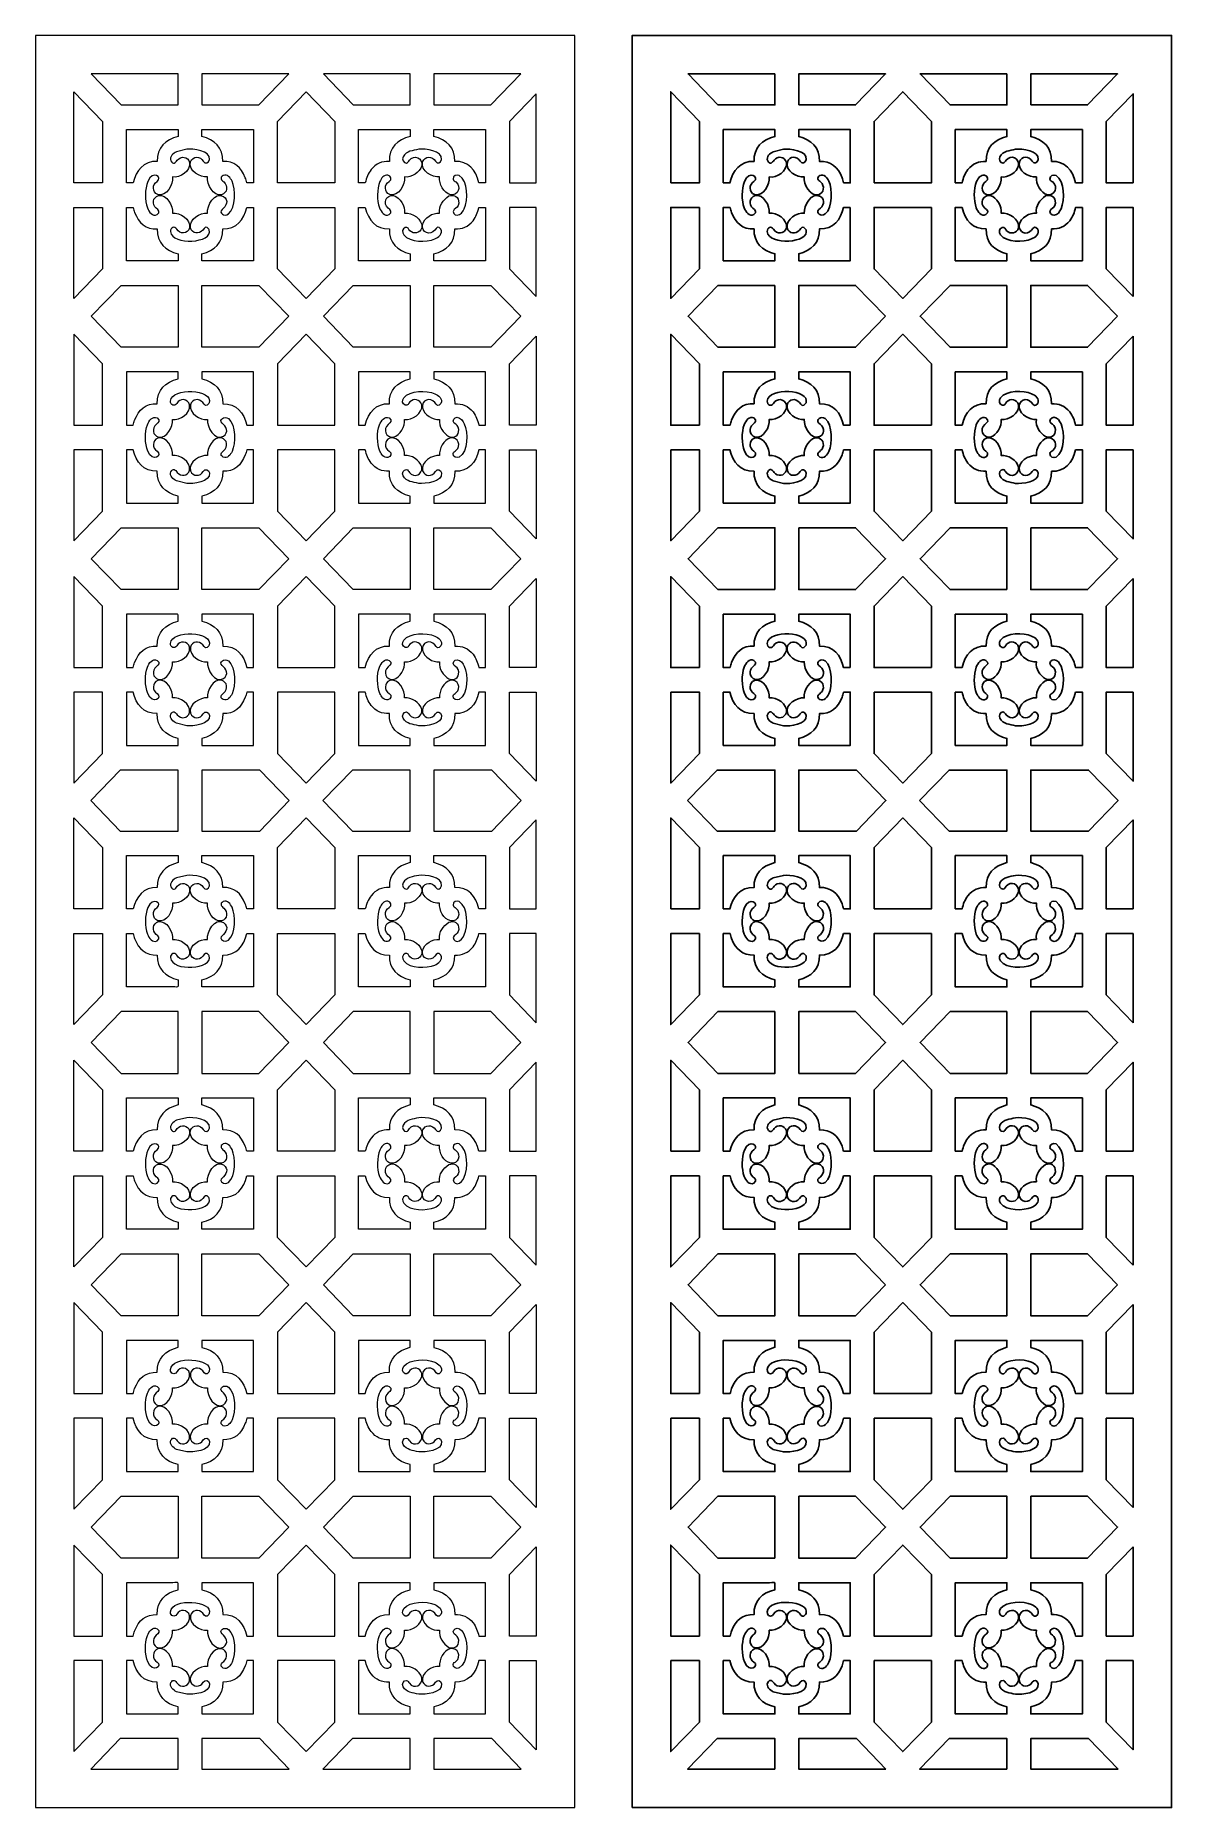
# Model space of a CAD drawing. Header units: centimetres. Extents: x -9.4 to 5.8, y -13.4 to 10.3.
import ezdxf

# ---------------------------------------------------------------- set-up
doc = ezdxf.new("R2010")
doc.units = ezdxf.units.CM
doc.header["$MEASUREMENT"] = 0
doc.layers.add('layer 1', color=7, linetype='Continuous')

msp = doc.modelspace()

# ---------------------------------------------------------------- linework, layer by layer
at = {"layer": 'layer 1', "color": 242, "lineweight": 9}
for points, knots in [([(-9.38588, -13.43584), (-9.38588, -13.43584), (-9.38588, 10.29681), (-9.38588, 10.29681), (-9.38588, 10.29681), (-9.38588, 10.29681), (-2.16292, 10.29681), (-2.16292, 10.29681), (-2.16292, 10.29681), (-2.16292, 10.29681), (-2.16292, -13.43584), (-2.16292, -13.43584), (-2.16292, -13.43584), (-2.16292, -13.43584), (-9.38588, -13.43584), (-9.38588, -13.43584)], [0, 0, 0, 0, 0.2, 0.2, 0.2, 0.2, 0.4, 0.4, 0.4, 0.4, 0.6, 0.6, 0.6, 0.6, 1, 1, 1, 1]), ([(-7.47556, 9.78089), (-7.47556, 9.78089), (-7.47556, 9.36658), (-7.47556, 9.36658), (-7.47556, 9.36658), (-7.47556, 9.36658), (-8.2371, 9.36658), (-8.2371, 9.36658), (-8.2371, 9.36658), (-8.2371, 9.36658), (-8.63828, 9.78089), (-8.63828, 9.78089), (-8.63828, 9.78089), (-8.63828, 9.78089), (-7.47556, 9.78089), (-7.47556, 9.78089)], [0, 0, 0, 0, 0.2, 0.2, 0.2, 0.2, 0.4, 0.4, 0.4, 0.4, 0.6, 0.6, 0.6, 0.6, 1, 1, 1, 1]), ([(-7.15641, 9.36658), (-7.15641, 9.36658), (-7.15641, 9.78089), (-7.15641, 9.78089), (-7.15641, 9.78089), (-7.15641, 9.78089), (-5.99369, 9.78089), (-5.99369, 9.78089), (-5.99369, 9.78089), (-5.99369, 9.78089), (-6.39487, 9.36658), (-6.39487, 9.36658), (-6.39487, 9.36658), (-6.39487, 9.36658), (-7.15641, 9.36658), (-7.15641, 9.36658)], [0, 0, 0, 0, 0.2, 0.2, 0.2, 0.2, 0.4, 0.4, 0.4, 0.4, 0.6, 0.6, 0.6, 0.6, 1, 1, 1, 1]), ([(-4.36764, 9.78089), (-4.36764, 9.78089), (-4.36764, 9.36658), (-4.36764, 9.36658), (-4.36764, 9.36658), (-4.36764, 9.36658), (-5.12918, 9.36658), (-5.12918, 9.36658), (-5.12918, 9.36658), (-5.12918, 9.36658), (-5.53036, 9.78089), (-5.53036, 9.78089), (-5.53036, 9.78089), (-5.53036, 9.78089), (-4.36764, 9.78089), (-4.36764, 9.78089)], [0, 0, 0, 0, 0.2, 0.2, 0.2, 0.2, 0.4, 0.4, 0.4, 0.4, 0.6, 0.6, 0.6, 0.6, 1, 1, 1, 1]), ([(-4.04849, 9.36658), (-4.04849, 9.36658), (-4.04849, 9.78089), (-4.04849, 9.78089), (-4.04849, 9.78089), (-4.04849, 9.78089), (-2.88577, 9.78089), (-2.88577, 9.78089), (-2.88577, 9.78089), (-2.88577, 9.78089), (-3.28695, 9.36658), (-3.28695, 9.36658), (-3.28695, 9.36658), (-3.28695, 9.36658), (-4.04849, 9.36658), (-4.04849, 9.36658)], [0, 0, 0, 0, 0.2, 0.2, 0.2, 0.2, 0.4, 0.4, 0.4, 0.4, 0.6, 0.6, 0.6, 0.6, 1, 1, 1, 1]), ([(-8.86996, 8.32288), (-8.86996, 8.32288), (-8.4862, 8.32288), (-8.4862, 8.32288), (-8.4862, 8.32288), (-8.4862, 8.32288), (-8.4862, 9.14532), (-8.4862, 9.14532), (-8.4862, 9.14532), (-8.4862, 9.14532), (-8.86996, 9.54164), (-8.86996, 9.54164), (-8.86996, 9.54164), (-8.86996, 9.54164), (-8.86996, 8.32288), (-8.86996, 8.32288)], [0, 0, 0, 0, 0.2, 0.2, 0.2, 0.2, 0.4, 0.4, 0.4, 0.4, 0.6, 0.6, 0.6, 0.6, 1, 1, 1, 1]), ([(-6.14581, 8.32288), (-6.14581, 8.32288), (-5.37824, 8.32288), (-5.37824, 8.32288), (-5.37824, 8.32288), (-5.37824, 8.32288), (-5.37824, 9.14532), (-5.37824, 9.14532), (-5.37824, 9.14532), (-5.37824, 9.14532), (-5.76201, 9.54164), (-5.76201, 9.54164), (-5.76201, 9.54164), (-5.76201, 9.54164), (-6.14581, 9.14532), (-6.14581, 9.14532), (-6.14581, 9.14532), (-6.14581, 9.14532), (-6.14581, 8.32288), (-6.14581, 8.32288)], [0, 0, 0, 0, 0.16666667, 0.16666667, 0.16666667, 0.16666667, 0.33333333, 0.33333333, 0.33333333, 0.33333333, 0.5, 0.5, 0.5, 0.5, 0.66666667, 0.66666667, 0.66666667, 0.66666667, 1, 1, 1, 1]), ([(-2.67884, 8.32288), (-2.67884, 8.32288), (-3.03785, 8.32288), (-3.03785, 8.32288), (-3.03785, 8.32288), (-3.03785, 8.32288), (-3.03785, 9.14532), (-3.03785, 9.14532), (-3.03785, 9.14532), (-3.03785, 9.14532), (-2.67884, 9.51607), (-2.67884, 9.51607), (-2.67884, 9.51607), (-2.67884, 9.51607), (-2.67884, 8.32288), (-2.67884, 8.32288)], [0, 0, 0, 0, 0.2, 0.2, 0.2, 0.2, 0.4, 0.4, 0.4, 0.4, 0.6, 0.6, 0.6, 0.6, 1, 1, 1, 1]), ([(-8.16705, 8.32288), (-8.16705, 8.32288), (-8.07656, 8.32288), (-8.07656, 8.32288), (-8.07656, 8.32288), (-8.03956, 8.48504), (-7.94043, 8.61716), (-7.75389, 8.61028), (-7.75389, 8.61028), (-7.7603, 8.79624), (-7.64333, 8.90202), (-7.47556, 8.94315), (-7.47556, 8.94315), (-7.47556, 8.94315), (-7.47556, 9.03699), (-7.47556, 9.03699), (-7.47556, 9.03699), (-7.47556, 9.03699), (-8.16705, 9.03699), (-8.16705, 9.03699), (-8.16705, 9.03699), (-8.16705, 9.03699), (-8.16705, 8.32288), (-8.16705, 8.32288)], [0, 0, 0, 0, 0.14285714, 0.14285714, 0.14285714, 0.14285714, 0.28571429, 0.28571429, 0.28571429, 0.28571429, 0.42857143, 0.42857143, 0.42857143, 0.42857143, 0.57142857, 0.57142857, 0.57142857, 0.57142857, 0.71428571, 0.71428571, 0.71428571, 0.71428571, 1, 1, 1, 1]), ([(-6.5563, 8.32288), (-6.5563, 8.32288), (-6.46492, 8.32288), (-6.46492, 8.32288), (-6.46492, 8.32288), (-6.46492, 8.32288), (-6.46492, 9.03699), (-6.46492, 9.03699), (-6.46492, 9.03699), (-6.46492, 9.03699), (-7.15641, 9.03699), (-7.15641, 9.03699), (-7.15641, 9.03699), (-7.15641, 9.03699), (-7.15641, 8.9433), (-7.15641, 8.9433), (-7.15641, 8.9433), (-6.98884, 8.90105), (-6.8717, 8.79674), (-6.87819, 8.61028), (-6.87819, 8.61028), (-6.72646, 8.61585), (-6.62979, 8.53351), (-6.57514, 8.39058), (-6.57514, 8.39058), (-6.56784, 8.36922), (-6.56155, 8.34651), (-6.5563, 8.32288)], [0, 0, 0, 0, 0.125, 0.125, 0.125, 0.125, 0.25, 0.25, 0.25, 0.25, 0.375, 0.375, 0.375, 0.375, 0.5, 0.5, 0.5, 0.5, 0.625, 0.625, 0.625, 0.625, 0.75, 0.75, 0.75, 0.75, 1, 1, 1, 1]), ([(-5.05913, 8.32288), (-5.05913, 8.32288), (-4.96845, 8.32288), (-4.96845, 8.32288), (-4.96845, 8.32288), (-4.95285, 8.38899), (-4.92979, 8.44646), (-4.89024, 8.50084), (-4.89024, 8.50084), (-4.82482, 8.58136), (-4.74669, 8.61399), (-4.64597, 8.61028), (-4.64597, 8.61028), (-4.65238, 8.79624), (-4.53541, 8.90202), (-4.36764, 8.94315), (-4.36764, 8.94315), (-4.36764, 8.94315), (-4.36764, 9.03699), (-4.36764, 9.03699), (-4.36764, 9.03699), (-4.36764, 9.03699), (-5.05913, 9.03699), (-5.05913, 9.03699), (-5.05913, 9.03699), (-5.05913, 9.03699), (-5.05913, 8.32288), (-5.05913, 8.32288)], [0, 0, 0, 0, 0.125, 0.125, 0.125, 0.125, 0.25, 0.25, 0.25, 0.25, 0.375, 0.375, 0.375, 0.375, 0.5, 0.5, 0.5, 0.5, 0.625, 0.625, 0.625, 0.625, 0.75, 0.75, 0.75, 0.75, 1, 1, 1, 1]), ([(-3.44795, 8.32288), (-3.44795, 8.32288), (-3.357, 8.32288), (-3.357, 8.32288), (-3.357, 8.32288), (-3.357, 8.32288), (-3.357, 9.03699), (-3.357, 9.03699), (-3.357, 9.03699), (-3.357, 9.03699), (-4.04849, 9.03699), (-4.04849, 9.03699), (-4.04849, 9.03699), (-4.04849, 9.03699), (-4.04849, 8.9433), (-4.04849, 8.9433), (-4.04849, 8.9433), (-3.88092, 8.90105), (-3.76378, 8.79674), (-3.77027, 8.61028), (-3.77027, 8.61028), (-3.59023, 8.61689), (-3.48777, 8.49609), (-3.44795, 8.32288)], [0, 0, 0, 0, 0.14285714, 0.14285714, 0.14285714, 0.14285714, 0.28571429, 0.28571429, 0.28571429, 0.28571429, 0.42857143, 0.42857143, 0.42857143, 0.42857143, 0.57142857, 0.57142857, 0.57142857, 0.57142857, 0.71428571, 0.71428571, 0.71428571, 0.71428571, 1, 1, 1, 1]), ([(-7.88617, 7.98677), (-7.92139, 8.08598), (-7.92324, 8.24289), (-7.8818, 8.34037), (-7.8818, 8.34037), (-7.81329, 8.50138), (-7.6782, 8.39197), (-7.75694, 8.34246), (-7.75694, 8.34246), (-7.82437, 8.30005), (-7.82499, 8.19825), (-7.74868, 8.166), (-7.74868, 8.166), (-7.63232, 8.13186), (-7.53901, 8.30032), (-7.55129, 8.40104), (-7.55129, 8.40104), (-7.45525, 8.38849), (-7.30193, 8.47921), (-7.32104, 8.59515), (-7.32104, 8.59515), (-7.34279, 8.67416), (-7.43617, 8.68853), (-7.48645, 8.62685), (-7.48645, 8.62685), (-7.51071, 8.59001), (-7.54121, 8.5639), (-7.57165, 8.61766), (-7.57165, 8.61766), (-7.59578, 8.67173), (-7.53785, 8.71942), (-7.49761, 8.73993), (-7.49761, 8.73993), (-7.49761, 8.73993), (-7.35982, 8.77249), (-7.35982, 8.77249), (-7.35982, 8.77249), (-7.27887, 8.78122), (-7.04036, 8.75858), (-7.05519, 8.6335), (-7.05519, 8.6335), (-7.06569, 8.58669), (-7.11265, 8.57112), (-7.13752, 8.61341), (-7.13752, 8.61341), (-7.17865, 8.68335), (-7.27736, 8.6832), (-7.30838, 8.60488), (-7.30838, 8.60488), (-7.34144, 8.48492), (-7.17815, 8.38799), (-7.08079, 8.40104), (-7.08079, 8.40104), (-7.09299, 8.29959), (-7.00502, 8.14353), (-6.89283, 8.16322), (-6.89283, 8.16322), (-6.81632, 8.1857), (-6.80238, 8.28217), (-6.86213, 8.33408), (-6.86213, 8.33408), (-6.89781, 8.35914), (-6.92303, 8.39058), (-6.87101, 8.42205), (-6.87101, 8.42205), (-6.81918, 8.44669), (-6.7711, 8.3866), (-6.75264, 8.34558), (-6.75264, 8.34558), (-6.70309, 8.23567), (-6.69973, 7.99152), (-6.80153, 7.90555), (-6.80153, 7.90555), (-6.859, 7.86516), (-6.93203, 7.92011), (-6.8875, 7.96503), (-6.8875, 7.96503), (-6.82536, 8.00874), (-6.79307, 8.08838), (-6.86603, 8.1416), (-6.86603, 8.1416), (-6.98447, 8.20872), (-7.09303, 8.01824), (-7.08079, 7.91513), (-7.08079, 7.91513), (-7.17908, 7.92756), (-7.33008, 7.83704), (-7.31104, 7.72103), (-7.31104, 7.72103), (-7.2893, 7.64197), (-7.19584, 7.62761), (-7.14563, 7.68932), (-7.14563, 7.68932), (-7.12258, 7.72435), (-7.09686, 7.75146), (-7.06314, 7.7033), (-7.06314, 7.7033), (-7.06314, 7.7033), (-7.05816, 7.69341), (-7.05816, 7.69341), (-7.05816, 7.69341), (-6.99923, 7.51634), (-7.56033, 7.47695), (-7.57767, 7.67098), (-7.57767, 7.67098), (-7.5769, 7.72547), (-7.52469, 7.74849), (-7.49456, 7.70276), (-7.49456, 7.70276), (-7.45447, 7.62552), (-7.3441, 7.63718), (-7.32104, 7.72103), (-7.32104, 7.72103), (-7.30189, 7.83727), (-7.45463, 7.92745), (-7.55129, 7.91513), (-7.55129, 7.91513), (-7.53882, 8.01647), (-7.62726, 8.17257), (-7.73926, 8.15295), (-7.73926, 8.15295), (-7.81576, 8.13043), (-7.8297, 8.03396), (-7.77, 7.98206), (-7.77, 7.98206), (-7.73605, 7.95827), (-7.70975, 7.9317), (-7.7564, 7.8969), (-7.7564, 7.8969), (-7.81669, 7.86442), (-7.86635, 7.93529), (-7.88617, 7.98677)], [0, 0, 0, 0, 0.02941176, 0.02941176, 0.02941176, 0.02941176, 0.05882353, 0.05882353, 0.05882353, 0.05882353, 0.08823529, 0.08823529, 0.08823529, 0.08823529, 0.11764706, 0.11764706, 0.11764706, 0.11764706, 0.14705882, 0.14705882, 0.14705882, 0.14705882, 0.17647059, 0.17647059, 0.17647059, 0.17647059, 0.20588235, 0.20588235, 0.20588235, 0.20588235, 0.23529412, 0.23529412, 0.23529412, 0.23529412, 0.26470588, 0.26470588, 0.26470588, 0.26470588, 0.29411765, 0.29411765, 0.29411765, 0.29411765, 0.32352941, 0.32352941, 0.32352941, 0.32352941, 0.35294118, 0.35294118, 0.35294118, 0.35294118, 0.38235294, 0.38235294, 0.38235294, 0.38235294, 0.41176471, 0.41176471, 0.41176471, 0.41176471, 0.44117647, 0.44117647, 0.44117647, 0.44117647, 0.47058824, 0.47058824, 0.47058824, 0.47058824, 0.5, 0.5, 0.5, 0.5, 0.52941176, 0.52941176, 0.52941176, 0.52941176, 0.55882353, 0.55882353, 0.55882353, 0.55882353, 0.58823529, 0.58823529, 0.58823529, 0.58823529, 0.61764706, 0.61764706, 0.61764706, 0.61764706, 0.64705882, 0.64705882, 0.64705882, 0.64705882, 0.67647059, 0.67647059, 0.67647059, 0.67647059, 0.70588235, 0.70588235, 0.70588235, 0.70588235, 0.73529412, 0.73529412, 0.73529412, 0.73529412, 0.76470588, 0.76470588, 0.76470588, 0.76470588, 0.79411765, 0.79411765, 0.79411765, 0.79411765, 0.82352941, 0.82352941, 0.82352941, 0.82352941, 0.85294118, 0.85294118, 0.85294118, 0.85294118, 0.88235294, 0.88235294, 0.88235294, 0.88235294, 0.91176471, 0.91176471, 0.91176471, 0.91176471, 0.94117647, 0.94117647, 0.94117647, 0.94117647, 1, 1, 1, 1]), ([(-4.77821, 7.98677), (-4.81428, 8.0883), (-4.81505, 8.24073), (-4.77384, 8.34037), (-4.77384, 8.34037), (-4.75546, 8.38166), (-4.71777, 8.43375), (-4.66845, 8.4275), (-4.66845, 8.4275), (-4.62311, 8.41661), (-4.60751, 8.36864), (-4.64899, 8.34246), (-4.64899, 8.34246), (-4.717, 8.29951), (-4.71711, 8.19825), (-4.64076, 8.166), (-4.64076, 8.166), (-4.5244, 8.13186), (-4.43109, 8.30028), (-4.44337, 8.40104), (-4.44337, 8.40104), (-4.35188, 8.38907), (-4.23637, 8.45928), (-4.21239, 8.5539), (-4.21239, 8.5539), (-4.19984, 8.65771), (-4.31481, 8.70502), (-4.37853, 8.62685), (-4.37853, 8.62685), (-4.3895, 8.61021), (-4.39545, 8.59171), (-4.41677, 8.58785), (-4.41677, 8.58785), (-4.46222, 8.5853), (-4.47786, 8.63616), (-4.46253, 8.67289), (-4.46253, 8.67289), (-4.41487, 8.75252), (-4.33327, 8.75325), (-4.2519, 8.77249), (-4.2519, 8.77249), (-4.16829, 8.78152), (-3.93267, 8.7565), (-3.94723, 8.6335), (-3.94723, 8.6335), (-3.95777, 8.58665), (-4.00423, 8.57054), (-4.0296, 8.61341), (-4.0296, 8.61341), (-4.07131, 8.68389), (-4.16945, 8.68316), (-4.20046, 8.60488), (-4.20046, 8.60488), (-4.23348, 8.48492), (-4.07023, 8.38799), (-3.97287, 8.40104), (-3.97287, 8.40104), (-3.98438, 8.30527), (-3.91672, 8.18728), (-3.82484, 8.16249), (-3.82484, 8.16249), (-3.72435, 8.14955), (-3.67847, 8.26827), (-3.75417, 8.33408), (-3.75417, 8.33408), (-3.77031, 8.34539), (-3.78823, 8.35153), (-3.79198, 8.37355), (-3.79198, 8.37355), (-3.79441, 8.42051), (-3.74521, 8.43665), (-3.70964, 8.42085), (-3.70964, 8.42085), (-3.59061, 8.34481), (-3.59316, 8.0949), (-3.64236, 7.9758), (-3.64236, 7.9758), (-3.65967, 7.93691), (-3.69168, 7.89215), (-3.73644, 7.88786), (-3.73644, 7.88786), (-3.77475, 7.88852), (-3.81237, 7.93197), (-3.77958, 7.96503), (-3.77958, 7.96503), (-3.74637, 7.98839), (-3.72451, 8.00399), (-3.71763, 8.04976), (-3.71763, 8.04976), (-3.71485, 8.13785), (-3.77684, 8.16909), (-3.85025, 8.14681), (-3.85025, 8.14681), (-3.92576, 8.09166), (-3.98519, 8.01882), (-3.97287, 7.91513), (-3.97287, 7.91513), (-4.0656, 7.92687), (-4.17983, 7.85728), (-4.20382, 7.76223), (-4.20382, 7.76223), (-4.21637, 7.65842), (-4.10136, 7.61108), (-4.03768, 7.68932), (-4.03768, 7.68932), (-4.01466, 7.72431), (-3.98894, 7.7515), (-3.95522, 7.7033), (-3.95522, 7.7033), (-3.92471, 7.64278), (-3.99017, 7.59208), (-4.03683, 7.57153), (-4.03683, 7.57153), (-4.15087, 7.52495), (-4.37085, 7.52329), (-4.45261, 7.62672), (-4.45261, 7.62672), (-4.47605, 7.66225), (-4.4786, 7.70751), (-4.4331, 7.72624), (-4.4331, 7.72624), (-4.39761, 7.73667), (-4.39004, 7.70342), (-4.37262, 7.68206), (-4.37262, 7.68206), (-4.31968, 7.62888), (-4.23386, 7.64556), (-4.21312, 7.72103), (-4.21312, 7.72103), (-4.19397, 7.83727), (-4.34675, 7.92745), (-4.44337, 7.91513), (-4.44337, 7.91513), (-4.43156, 8.01071), (-4.4998, 8.12893), (-4.5914, 8.15364), (-4.5914, 8.15364), (-4.69193, 8.16658), (-4.73773, 8.04783), (-4.66204, 7.98206), (-4.66204, 7.98206), (-4.62813, 7.95827), (-4.60179, 7.9317), (-4.64848, 7.8969), (-4.64848, 7.8969), (-4.70869, 7.86446), (-4.75855, 7.9356), (-4.77821, 7.98677)], [0, 0, 0, 0, 0.02631579, 0.02631579, 0.02631579, 0.02631579, 0.05263158, 0.05263158, 0.05263158, 0.05263158, 0.07894737, 0.07894737, 0.07894737, 0.07894737, 0.10526316, 0.10526316, 0.10526316, 0.10526316, 0.13157895, 0.13157895, 0.13157895, 0.13157895, 0.15789474, 0.15789474, 0.15789474, 0.15789474, 0.18421053, 0.18421053, 0.18421053, 0.18421053, 0.21052632, 0.21052632, 0.21052632, 0.21052632, 0.23684211, 0.23684211, 0.23684211, 0.23684211, 0.26315789, 0.26315789, 0.26315789, 0.26315789, 0.28947368, 0.28947368, 0.28947368, 0.28947368, 0.31578947, 0.31578947, 0.31578947, 0.31578947, 0.34210526, 0.34210526, 0.34210526, 0.34210526, 0.36842105, 0.36842105, 0.36842105, 0.36842105, 0.39473684, 0.39473684, 0.39473684, 0.39473684, 0.42105263, 0.42105263, 0.42105263, 0.42105263, 0.44736842, 0.44736842, 0.44736842, 0.44736842, 0.47368421, 0.47368421, 0.47368421, 0.47368421, 0.5, 0.5, 0.5, 0.5, 0.52631579, 0.52631579, 0.52631579, 0.52631579, 0.55263158, 0.55263158, 0.55263158, 0.55263158, 0.57894737, 0.57894737, 0.57894737, 0.57894737, 0.60526316, 0.60526316, 0.60526316, 0.60526316, 0.63157895, 0.63157895, 0.63157895, 0.63157895, 0.65789474, 0.65789474, 0.65789474, 0.65789474, 0.68421053, 0.68421053, 0.68421053, 0.68421053, 0.71052632, 0.71052632, 0.71052632, 0.71052632, 0.73684211, 0.73684211, 0.73684211, 0.73684211, 0.76315789, 0.76315789, 0.76315789, 0.76315789, 0.78947368, 0.78947368, 0.78947368, 0.78947368, 0.81578947, 0.81578947, 0.81578947, 0.81578947, 0.84210526, 0.84210526, 0.84210526, 0.84210526, 0.86842105, 0.86842105, 0.86842105, 0.86842105, 0.89473684, 0.89473684, 0.89473684, 0.89473684, 0.92105263, 0.92105263, 0.92105263, 0.92105263, 0.94736842, 0.94736842, 0.94736842, 0.94736842, 1, 1, 1, 1]), ([(-8.4862, 7.9933), (-8.4862, 7.9933), (-8.86996, 7.9933), (-8.86996, 7.9933), (-8.86996, 7.9933), (-8.86996, 7.9933), (-8.86996, 6.77453), (-8.86996, 6.77453), (-8.86996, 6.77453), (-8.86996, 6.77453), (-8.4862, 7.17085), (-8.4862, 7.17085), (-8.4862, 7.17085), (-8.4862, 7.17085), (-8.4862, 7.9933), (-8.4862, 7.9933)], [0, 0, 0, 0, 0.2, 0.2, 0.2, 0.2, 0.4, 0.4, 0.4, 0.4, 0.6, 0.6, 0.6, 0.6, 1, 1, 1, 1]), ([(-8.07575, 7.9933), (-8.07575, 7.9933), (-8.16705, 7.9933), (-8.16705, 7.9933), (-8.16705, 7.9933), (-8.16705, 7.9933), (-8.16705, 7.27918), (-8.16705, 7.27918), (-8.16705, 7.27918), (-8.16705, 7.27918), (-7.47556, 7.27918), (-7.47556, 7.27918), (-7.47556, 7.27918), (-7.47556, 7.27918), (-7.47556, 7.37283), (-7.47556, 7.37283), (-7.47556, 7.37283), (-7.64302, 7.41504), (-7.76034, 7.51955), (-7.75389, 7.70589), (-7.75389, 7.70589), (-7.90586, 7.70025), (-8.00257, 7.78293), (-8.05714, 7.92614), (-8.05714, 7.92614), (-8.06436, 7.9473), (-8.07057, 7.96981), (-8.07575, 7.9933)], [0, 0, 0, 0, 0.125, 0.125, 0.125, 0.125, 0.25, 0.25, 0.25, 0.25, 0.375, 0.375, 0.375, 0.375, 0.5, 0.5, 0.5, 0.5, 0.625, 0.625, 0.625, 0.625, 0.75, 0.75, 0.75, 0.75, 1, 1, 1, 1]), ([(-6.46492, 7.9933), (-6.46492, 7.9933), (-6.55537, 7.9933), (-6.55537, 7.9933), (-6.55537, 7.9933), (-6.59241, 7.83102), (-6.69177, 7.69897), (-6.87819, 7.70589), (-6.87819, 7.70589), (-6.8717, 7.52001), (-6.98876, 7.41415), (-7.15641, 7.37302), (-7.15641, 7.37302), (-7.15641, 7.37302), (-7.15641, 7.27918), (-7.15641, 7.27918), (-7.15641, 7.27918), (-7.15641, 7.27918), (-6.46492, 7.27918), (-6.46492, 7.27918), (-6.46492, 7.27918), (-6.46492, 7.27918), (-6.46492, 7.9933), (-6.46492, 7.9933)], [0, 0, 0, 0, 0.14285714, 0.14285714, 0.14285714, 0.14285714, 0.28571429, 0.28571429, 0.28571429, 0.28571429, 0.42857143, 0.42857143, 0.42857143, 0.42857143, 0.57142857, 0.57142857, 0.57142857, 0.57142857, 0.71428571, 0.71428571, 0.71428571, 0.71428571, 1, 1, 1, 1]), ([(-5.37824, 7.9933), (-5.37824, 7.9933), (-6.14581, 7.9933), (-6.14581, 7.9933), (-6.14581, 7.9933), (-6.14581, 7.9933), (-6.14581, 7.17085), (-6.14581, 7.17085), (-6.14581, 7.17085), (-6.14581, 7.17085), (-5.76201, 6.77453), (-5.76201, 6.77453), (-5.76201, 6.77453), (-5.76201, 6.77453), (-5.37824, 7.17085), (-5.37824, 7.17085), (-5.37824, 7.17085), (-5.37824, 7.17085), (-5.37824, 7.9933), (-5.37824, 7.9933)], [0, 0, 0, 0, 0.16666667, 0.16666667, 0.16666667, 0.16666667, 0.33333333, 0.33333333, 0.33333333, 0.33333333, 0.5, 0.5, 0.5, 0.5, 0.66666667, 0.66666667, 0.66666667, 0.66666667, 1, 1, 1, 1]), ([(-4.96849, 7.9933), (-4.96849, 7.9933), (-5.05913, 7.9933), (-5.05913, 7.9933), (-5.05913, 7.9933), (-5.05913, 7.9933), (-5.05913, 7.27918), (-5.05913, 7.27918), (-5.05913, 7.27918), (-5.05913, 7.27918), (-4.36764, 7.27918), (-4.36764, 7.27918), (-4.36764, 7.27918), (-4.36764, 7.27918), (-4.36764, 7.37283), (-4.36764, 7.37283), (-4.36764, 7.37283), (-4.5351, 7.41504), (-4.65242, 7.51959), (-4.64597, 7.70589), (-4.64597, 7.70589), (-4.82637, 7.69921), (-4.92805, 7.82016), (-4.96849, 7.9933)], [0, 0, 0, 0, 0.14285714, 0.14285714, 0.14285714, 0.14285714, 0.28571429, 0.28571429, 0.28571429, 0.28571429, 0.42857143, 0.42857143, 0.42857143, 0.42857143, 0.57142857, 0.57142857, 0.57142857, 0.57142857, 0.71428571, 0.71428571, 0.71428571, 0.71428571, 1, 1, 1, 1]), ([(-3.357, 7.9933), (-3.357, 7.9933), (-3.44776, 7.9933), (-3.44776, 7.9933), (-3.44776, 7.9933), (-3.46336, 7.92726), (-3.48634, 7.86998), (-3.52573, 7.81564), (-3.52573, 7.81564), (-3.59119, 7.73489), (-3.6694, 7.70214), (-3.77027, 7.70589), (-3.77027, 7.70589), (-3.76378, 7.52001), (-3.88084, 7.41415), (-4.04849, 7.37302), (-4.04849, 7.37302), (-4.04849, 7.37302), (-4.04849, 7.27918), (-4.04849, 7.27918), (-4.04849, 7.27918), (-4.04849, 7.27918), (-3.357, 7.27918), (-3.357, 7.27918), (-3.357, 7.27918), (-3.357, 7.27918), (-3.357, 7.9933), (-3.357, 7.9933)], [0, 0, 0, 0, 0.125, 0.125, 0.125, 0.125, 0.25, 0.25, 0.25, 0.25, 0.375, 0.375, 0.375, 0.375, 0.5, 0.5, 0.5, 0.5, 0.625, 0.625, 0.625, 0.625, 0.75, 0.75, 0.75, 0.75, 1, 1, 1, 1]), ([(-2.67884, 6.80006), (-2.67884, 6.80006), (-3.03785, 7.17085), (-3.03785, 7.17085), (-3.03785, 7.17085), (-3.03785, 7.17085), (-3.03785, 7.9933), (-3.03785, 7.9933), (-3.03785, 7.9933), (-3.03785, 7.9933), (-2.67884, 7.9933), (-2.67884, 7.9933), (-2.67884, 7.9933), (-2.67884, 7.9933), (-2.67884, 6.80006), (-2.67884, 6.80006)], [0, 0, 0, 0, 0.2, 0.2, 0.2, 0.2, 0.4, 0.4, 0.4, 0.4, 0.6, 0.6, 0.6, 0.6, 1, 1, 1, 1]), ([(-7.47556, 6.9496), (-7.47556, 6.9496), (-8.2371, 6.9496), (-8.2371, 6.9496), (-8.2371, 6.9496), (-8.2371, 6.9496), (-8.63828, 6.53528), (-8.63828, 6.53528), (-8.63828, 6.53528), (-8.63828, 6.53528), (-8.2371, 6.12097), (-8.2371, 6.12097), (-8.2371, 6.12097), (-8.2371, 6.12097), (-7.47556, 6.12097), (-7.47556, 6.12097), (-7.47556, 6.12097), (-7.47556, 6.12097), (-7.47556, 6.9496), (-7.47556, 6.9496)], [0, 0, 0, 0, 0.16666667, 0.16666667, 0.16666667, 0.16666667, 0.33333333, 0.33333333, 0.33333333, 0.33333333, 0.5, 0.5, 0.5, 0.5, 0.66666667, 0.66666667, 0.66666667, 0.66666667, 1, 1, 1, 1]), ([(-5.99369, 6.53528), (-5.99369, 6.53528), (-6.39487, 6.9496), (-6.39487, 6.9496), (-6.39487, 6.9496), (-6.39487, 6.9496), (-7.15641, 6.9496), (-7.15641, 6.9496), (-7.15641, 6.9496), (-7.15641, 6.9496), (-7.15641, 6.12097), (-7.15641, 6.12097), (-7.15641, 6.12097), (-7.15641, 6.12097), (-6.39487, 6.12097), (-6.39487, 6.12097), (-6.39487, 6.12097), (-6.39487, 6.12097), (-5.99369, 6.53528), (-5.99369, 6.53528)], [0, 0, 0, 0, 0.16666667, 0.16666667, 0.16666667, 0.16666667, 0.33333333, 0.33333333, 0.33333333, 0.33333333, 0.5, 0.5, 0.5, 0.5, 0.66666667, 0.66666667, 0.66666667, 0.66666667, 1, 1, 1, 1]), ([(-4.36764, 6.9496), (-4.36764, 6.9496), (-5.12918, 6.9496), (-5.12918, 6.9496), (-5.12918, 6.9496), (-5.12918, 6.9496), (-5.53036, 6.53528), (-5.53036, 6.53528), (-5.53036, 6.53528), (-5.53036, 6.53528), (-5.12918, 6.12097), (-5.12918, 6.12097), (-5.12918, 6.12097), (-5.12918, 6.12097), (-4.36764, 6.12097), (-4.36764, 6.12097), (-4.36764, 6.12097), (-4.36764, 6.12097), (-4.36764, 6.9496), (-4.36764, 6.9496)], [0, 0, 0, 0, 0.16666667, 0.16666667, 0.16666667, 0.16666667, 0.33333333, 0.33333333, 0.33333333, 0.33333333, 0.5, 0.5, 0.5, 0.5, 0.66666667, 0.66666667, 0.66666667, 0.66666667, 1, 1, 1, 1]), ([(-2.88577, 6.53528), (-2.88577, 6.53528), (-3.28695, 6.9496), (-3.28695, 6.9496), (-3.28695, 6.9496), (-3.28695, 6.9496), (-4.04849, 6.9496), (-4.04849, 6.9496), (-4.04849, 6.9496), (-4.04849, 6.9496), (-4.04849, 6.12097), (-4.04849, 6.12097), (-4.04849, 6.12097), (-4.04849, 6.12097), (-3.28695, 6.12097), (-3.28695, 6.12097), (-3.28695, 6.12097), (-3.28695, 6.12097), (-2.88577, 6.53528), (-2.88577, 6.53528)], [0, 0, 0, 0, 0.16666667, 0.16666667, 0.16666667, 0.16666667, 0.33333333, 0.33333333, 0.33333333, 0.33333333, 0.5, 0.5, 0.5, 0.5, 0.66666667, 0.66666667, 0.66666667, 0.66666667, 1, 1, 1, 1]), ([(-8.4862, 5.07727), (-8.4862, 5.07727), (-8.86996, 5.07727), (-8.86996, 5.07727), (-8.86996, 5.07727), (-8.86996, 5.07727), (-8.86996, 6.296), (-8.86996, 6.296), (-8.86996, 6.296), (-8.86996, 6.296), (-8.4862, 5.89968), (-8.4862, 5.89968), (-8.4862, 5.89968), (-8.4862, 5.89968), (-8.4862, 5.07727), (-8.4862, 5.07727)], [0, 0, 0, 0, 0.2, 0.2, 0.2, 0.2, 0.4, 0.4, 0.4, 0.4, 0.6, 0.6, 0.6, 0.6, 1, 1, 1, 1]), ([(-5.37824, 5.07727), (-5.37824, 5.07727), (-6.14581, 5.07727), (-6.14581, 5.07727), (-6.14581, 5.07727), (-6.14581, 5.07727), (-6.14581, 5.89968), (-6.14581, 5.89968), (-6.14581, 5.89968), (-6.14581, 5.89968), (-5.76201, 6.296), (-5.76201, 6.296), (-5.76201, 6.296), (-5.76201, 6.296), (-5.37824, 5.89968), (-5.37824, 5.89968), (-5.37824, 5.89968), (-5.37824, 5.89968), (-5.37824, 5.07727), (-5.37824, 5.07727)], [0, 0, 0, 0, 0.16666667, 0.16666667, 0.16666667, 0.16666667, 0.33333333, 0.33333333, 0.33333333, 0.33333333, 0.5, 0.5, 0.5, 0.5, 0.66666667, 0.66666667, 0.66666667, 0.66666667, 1, 1, 1, 1]), ([(-2.67884, 6.27047), (-2.67884, 6.27047), (-3.03785, 5.89968), (-3.03785, 5.89968), (-3.03785, 5.89968), (-3.03785, 5.89968), (-3.03785, 5.07727), (-3.03785, 5.07727), (-3.03785, 5.07727), (-3.03785, 5.07727), (-2.67884, 5.07727), (-2.67884, 5.07727), (-2.67884, 5.07727), (-2.67884, 5.07727), (-2.67884, 6.27047), (-2.67884, 6.27047)], [0, 0, 0, 0, 0.2, 0.2, 0.2, 0.2, 0.4, 0.4, 0.4, 0.4, 0.6, 0.6, 0.6, 0.6, 1, 1, 1, 1]), ([(-8.07575, 5.07727), (-8.07575, 5.07727), (-8.16705, 5.07727), (-8.16705, 5.07727), (-8.16705, 5.07727), (-8.16705, 5.07727), (-8.16705, 5.79135), (-8.16705, 5.79135), (-8.16705, 5.79135), (-8.16705, 5.79135), (-7.47556, 5.79135), (-7.47556, 5.79135), (-7.47556, 5.79135), (-7.47556, 5.79135), (-7.47556, 5.6977), (-7.47556, 5.6977), (-7.47556, 5.6977), (-7.64302, 5.65549), (-7.76034, 5.55098), (-7.75389, 5.36464), (-7.75389, 5.36464), (-7.90586, 5.37028), (-8.00257, 5.2876), (-8.05714, 5.14439), (-8.05714, 5.14439), (-8.06436, 5.12323), (-8.07057, 5.10072), (-8.07575, 5.07727)], [0, 0, 0, 0, 0.125, 0.125, 0.125, 0.125, 0.25, 0.25, 0.25, 0.25, 0.375, 0.375, 0.375, 0.375, 0.5, 0.5, 0.5, 0.5, 0.625, 0.625, 0.625, 0.625, 0.75, 0.75, 0.75, 0.75, 1, 1, 1, 1]), ([(-6.46492, 5.07727), (-6.46492, 5.07727), (-6.55537, 5.07727), (-6.55537, 5.07727), (-6.55537, 5.07727), (-6.59241, 5.23955), (-6.69177, 5.37156), (-6.87819, 5.36464), (-6.87819, 5.36464), (-6.8717, 5.55052), (-6.98876, 5.65638), (-7.15641, 5.69751), (-7.15641, 5.69751), (-7.15641, 5.69751), (-7.15641, 5.79135), (-7.15641, 5.79135), (-7.15641, 5.79135), (-7.15641, 5.79135), (-6.46492, 5.79135), (-6.46492, 5.79135), (-6.46492, 5.79135), (-6.46492, 5.79135), (-6.46492, 5.07727), (-6.46492, 5.07727)], [0, 0, 0, 0, 0.14285714, 0.14285714, 0.14285714, 0.14285714, 0.28571429, 0.28571429, 0.28571429, 0.28571429, 0.42857143, 0.42857143, 0.42857143, 0.42857143, 0.57142857, 0.57142857, 0.57142857, 0.57142857, 0.71428571, 0.71428571, 0.71428571, 0.71428571, 1, 1, 1, 1]), ([(-4.96849, 5.07727), (-4.96849, 5.07727), (-5.05913, 5.07727), (-5.05913, 5.07727), (-5.05913, 5.07727), (-5.05913, 5.07727), (-5.05913, 5.79135), (-5.05913, 5.79135), (-5.05913, 5.79135), (-5.05913, 5.79135), (-4.36764, 5.79135), (-4.36764, 5.79135), (-4.36764, 5.79135), (-4.36764, 5.79135), (-4.36764, 5.6977), (-4.36764, 5.6977), (-4.36764, 5.6977), (-4.5351, 5.65549), (-4.65242, 5.55094), (-4.64597, 5.36464), (-4.64597, 5.36464), (-4.82637, 5.37132), (-4.92805, 5.25037), (-4.96849, 5.07727)], [0, 0, 0, 0, 0.14285714, 0.14285714, 0.14285714, 0.14285714, 0.28571429, 0.28571429, 0.28571429, 0.28571429, 0.42857143, 0.42857143, 0.42857143, 0.42857143, 0.57142857, 0.57142857, 0.57142857, 0.57142857, 0.71428571, 0.71428571, 0.71428571, 0.71428571, 1, 1, 1, 1]), ([(-3.357, 5.07727), (-3.357, 5.07727), (-3.44776, 5.07727), (-3.44776, 5.07727), (-3.44776, 5.07727), (-3.46336, 5.14327), (-3.48634, 5.20055), (-3.52573, 5.25489), (-3.52573, 5.25489), (-3.59119, 5.33564), (-3.6694, 5.36839), (-3.77027, 5.36464), (-3.77027, 5.36464), (-3.76378, 5.55052), (-3.88084, 5.65638), (-4.04849, 5.69751), (-4.04849, 5.69751), (-4.04849, 5.69751), (-4.04849, 5.79135), (-4.04849, 5.79135), (-4.04849, 5.79135), (-4.04849, 5.79135), (-3.357, 5.79135), (-3.357, 5.79135), (-3.357, 5.79135), (-3.357, 5.79135), (-3.357, 5.07727), (-3.357, 5.07727)], [0, 0, 0, 0, 0.125, 0.125, 0.125, 0.125, 0.25, 0.25, 0.25, 0.25, 0.375, 0.375, 0.375, 0.375, 0.5, 0.5, 0.5, 0.5, 0.625, 0.625, 0.625, 0.625, 0.75, 0.75, 0.75, 0.75, 1, 1, 1, 1]), ([(-7.88617, 5.08376), (-7.92139, 4.98455), (-7.92324, 4.82764), (-7.8818, 4.7302), (-7.8818, 4.7302), (-7.81329, 4.56915), (-7.6782, 4.67856), (-7.75694, 4.72807), (-7.75694, 4.72807), (-7.82437, 4.77052), (-7.82499, 4.87228), (-7.74868, 4.90453), (-7.74868, 4.90453), (-7.63232, 4.93867), (-7.53901, 4.77021), (-7.55129, 4.66949), (-7.55129, 4.66949), (-7.45525, 4.68204), (-7.30193, 4.59132), (-7.32104, 4.47538), (-7.32104, 4.47538), (-7.34279, 4.39637), (-7.43617, 4.382), (-7.48645, 4.44368), (-7.48645, 4.44368), (-7.51071, 4.48052), (-7.54121, 4.50663), (-7.57165, 4.45287), (-7.57165, 4.45287), (-7.59578, 4.3988), (-7.53785, 4.35111), (-7.49761, 4.3306), (-7.49761, 4.3306), (-7.49761, 4.3306), (-7.35982, 4.29804), (-7.35982, 4.29804), (-7.35982, 4.29804), (-7.27887, 4.28931), (-7.04036, 4.31195), (-7.05519, 4.43704), (-7.05519, 4.43704), (-7.06569, 4.48384), (-7.11265, 4.49941), (-7.13752, 4.45712), (-7.13752, 4.45712), (-7.17865, 4.38718), (-7.27736, 4.38733), (-7.30838, 4.46565), (-7.30838, 4.46565), (-7.34144, 4.58561), (-7.17815, 4.68254), (-7.08079, 4.66949), (-7.08079, 4.66949), (-7.09299, 4.77094), (-7.00502, 4.927), (-6.89283, 4.90731), (-6.89283, 4.90731), (-6.81632, 4.88487), (-6.80238, 4.78836), (-6.86213, 4.73645), (-6.86213, 4.73645), (-6.89781, 4.71143), (-6.92303, 4.67995), (-6.87101, 4.64848), (-6.87101, 4.64848), (-6.81918, 4.62384), (-6.7711, 4.68393), (-6.75264, 4.72495), (-6.75264, 4.72495), (-6.70309, 4.83486), (-6.69973, 5.07901), (-6.80153, 5.16498), (-6.80153, 5.16498), (-6.859, 5.20537), (-6.93203, 5.15042), (-6.8875, 5.1055), (-6.8875, 5.1055), (-6.82536, 5.06179), (-6.79307, 4.98215), (-6.86603, 4.92893), (-6.86603, 4.92893), (-6.98447, 4.86181), (-7.09303, 5.05229), (-7.08079, 5.1554), (-7.08079, 5.1554), (-7.17908, 5.14297), (-7.33008, 5.23353), (-7.31104, 5.3495), (-7.31104, 5.3495), (-7.2893, 5.42856), (-7.19584, 5.44292), (-7.14563, 5.38125), (-7.14563, 5.38125), (-7.12258, 5.34622), (-7.09686, 5.31907), (-7.06314, 5.36723), (-7.06314, 5.36723), (-7.06314, 5.36723), (-7.05816, 5.37712), (-7.05816, 5.37712), (-7.05816, 5.37712), (-6.99923, 5.55419), (-7.56033, 5.59358), (-7.57767, 5.39955), (-7.57767, 5.39955), (-7.5769, 5.34506), (-7.52469, 5.32205), (-7.49456, 5.36777), (-7.49456, 5.36777), (-7.45447, 5.44501), (-7.3441, 5.43335), (-7.32104, 5.34954), (-7.32104, 5.34954), (-7.30189, 5.23326), (-7.45463, 5.14308), (-7.55129, 5.1554), (-7.55129, 5.1554), (-7.53882, 5.05406), (-7.62726, 4.89796), (-7.73926, 4.91762), (-7.73926, 4.91762), (-7.81576, 4.9401), (-7.8297, 5.03657), (-7.77, 5.08847), (-7.77, 5.08847), (-7.73605, 5.11226), (-7.70975, 5.13883), (-7.7564, 5.17363), (-7.7564, 5.17363), (-7.81669, 5.20611), (-7.86635, 5.13524), (-7.88617, 5.08376)], [0, 0, 0, 0, 0.02941176, 0.02941176, 0.02941176, 0.02941176, 0.05882353, 0.05882353, 0.05882353, 0.05882353, 0.08823529, 0.08823529, 0.08823529, 0.08823529, 0.11764706, 0.11764706, 0.11764706, 0.11764706, 0.14705882, 0.14705882, 0.14705882, 0.14705882, 0.17647059, 0.17647059, 0.17647059, 0.17647059, 0.20588235, 0.20588235, 0.20588235, 0.20588235, 0.23529412, 0.23529412, 0.23529412, 0.23529412, 0.26470588, 0.26470588, 0.26470588, 0.26470588, 0.29411765, 0.29411765, 0.29411765, 0.29411765, 0.32352941, 0.32352941, 0.32352941, 0.32352941, 0.35294118, 0.35294118, 0.35294118, 0.35294118, 0.38235294, 0.38235294, 0.38235294, 0.38235294, 0.41176471, 0.41176471, 0.41176471, 0.41176471, 0.44117647, 0.44117647, 0.44117647, 0.44117647, 0.47058824, 0.47058824, 0.47058824, 0.47058824, 0.5, 0.5, 0.5, 0.5, 0.52941176, 0.52941176, 0.52941176, 0.52941176, 0.55882353, 0.55882353, 0.55882353, 0.55882353, 0.58823529, 0.58823529, 0.58823529, 0.58823529, 0.61764706, 0.61764706, 0.61764706, 0.61764706, 0.64705882, 0.64705882, 0.64705882, 0.64705882, 0.67647059, 0.67647059, 0.67647059, 0.67647059, 0.70588235, 0.70588235, 0.70588235, 0.70588235, 0.73529412, 0.73529412, 0.73529412, 0.73529412, 0.76470588, 0.76470588, 0.76470588, 0.76470588, 0.79411765, 0.79411765, 0.79411765, 0.79411765, 0.82352941, 0.82352941, 0.82352941, 0.82352941, 0.85294118, 0.85294118, 0.85294118, 0.85294118, 0.88235294, 0.88235294, 0.88235294, 0.88235294, 0.91176471, 0.91176471, 0.91176471, 0.91176471, 0.94117647, 0.94117647, 0.94117647, 0.94117647, 1, 1, 1, 1]), ([(-4.77821, 5.08376), (-4.81428, 4.98223), (-4.81505, 4.8298), (-4.77384, 4.7302), (-4.77384, 4.7302), (-4.75546, 4.68887), (-4.71777, 4.63678), (-4.66845, 4.64307), (-4.66845, 4.64307), (-4.62311, 4.65392), (-4.60751, 4.70189), (-4.64899, 4.72807), (-4.64899, 4.72807), (-4.717, 4.77102), (-4.71711, 4.87228), (-4.64076, 4.90453), (-4.64076, 4.90453), (-4.5244, 4.93867), (-4.43109, 4.77025), (-4.44337, 4.66949), (-4.44337, 4.66949), (-4.35188, 4.68146), (-4.23637, 4.61125), (-4.21239, 4.51663), (-4.21239, 4.51663), (-4.19984, 4.41282), (-4.31481, 4.36551), (-4.37853, 4.44368), (-4.37853, 4.44368), (-4.3895, 4.46032), (-4.39545, 4.47886), (-4.41677, 4.48268), (-4.41677, 4.48268), (-4.46222, 4.48523), (-4.47786, 4.43437), (-4.46253, 4.39768), (-4.46253, 4.39768), (-4.41487, 4.31801), (-4.33327, 4.31728), (-4.2519, 4.29804), (-4.2519, 4.29804), (-4.16829, 4.28901), (-3.93267, 4.31403), (-3.94723, 4.43704), (-3.94723, 4.43704), (-3.95777, 4.48388), (-4.00423, 4.49999), (-4.0296, 4.45712), (-4.0296, 4.45712), (-4.07131, 4.38664), (-4.16945, 4.38737), (-4.20046, 4.46565), (-4.20046, 4.46565), (-4.23348, 4.58561), (-4.07023, 4.68254), (-3.97287, 4.66949), (-3.97287, 4.66949), (-3.98438, 4.76526), (-3.91672, 4.88325), (-3.82484, 4.90804), (-3.82484, 4.90804), (-3.72435, 4.92102), (-3.67847, 4.80226), (-3.75417, 4.73645), (-3.75417, 4.73645), (-3.77031, 4.72514), (-3.78823, 4.719), (-3.79198, 4.69698), (-3.79198, 4.69698), (-3.79441, 4.65002), (-3.74521, 4.63388), (-3.70964, 4.64971), (-3.70964, 4.64971), (-3.59061, 4.72572), (-3.59316, 4.97566), (-3.64236, 5.09473), (-3.64236, 5.09473), (-3.65967, 5.13362), (-3.69168, 5.17838), (-3.73644, 5.18267), (-3.73644, 5.18267), (-3.77475, 5.18201), (-3.81237, 5.13856), (-3.77958, 5.1055), (-3.77958, 5.1055), (-3.74637, 5.08214), (-3.72451, 5.06654), (-3.71763, 5.02077), (-3.71763, 5.02077), (-3.71485, 4.93272), (-3.77684, 4.90144), (-3.85025, 4.92372), (-3.85025, 4.92372), (-3.92576, 4.97887), (-3.98519, 5.05171), (-3.97287, 5.1554), (-3.97287, 5.1554), (-4.0656, 5.14366), (-4.17983, 5.21329), (-4.20382, 5.3083), (-4.20382, 5.3083), (-4.21637, 5.41211), (-4.10136, 5.45945), (-4.03768, 5.38125), (-4.03768, 5.38125), (-4.01466, 5.34622), (-3.98894, 5.31903), (-3.95522, 5.36723), (-3.95522, 5.36723), (-3.92471, 5.42775), (-3.99017, 5.47846), (-4.03683, 5.499), (-4.03683, 5.499), (-4.15087, 5.54561), (-4.37085, 5.54724), (-4.45261, 5.44381), (-4.45261, 5.44381), (-4.47605, 5.40828), (-4.4786, 5.36302), (-4.4331, 5.34429), (-4.4331, 5.34429), (-4.39761, 5.33386), (-4.39004, 5.36711), (-4.37262, 5.38847), (-4.37262, 5.38847), (-4.31968, 5.44165), (-4.23386, 5.42497), (-4.21312, 5.34954), (-4.21312, 5.34954), (-4.19397, 5.23326), (-4.34675, 5.14308), (-4.44337, 5.1554), (-4.44337, 5.1554), (-4.43156, 5.05982), (-4.4998, 4.9416), (-4.5914, 4.91689), (-4.5914, 4.91689), (-4.69193, 4.90395), (-4.73773, 5.0227), (-4.66204, 5.08847), (-4.66204, 5.08847), (-4.62813, 5.11226), (-4.60179, 5.13883), (-4.64848, 5.17363), (-4.64848, 5.17363), (-4.70869, 5.20607), (-4.75855, 5.13493), (-4.77821, 5.08376)], [0, 0, 0, 0, 0.02631579, 0.02631579, 0.02631579, 0.02631579, 0.05263158, 0.05263158, 0.05263158, 0.05263158, 0.07894737, 0.07894737, 0.07894737, 0.07894737, 0.10526316, 0.10526316, 0.10526316, 0.10526316, 0.13157895, 0.13157895, 0.13157895, 0.13157895, 0.15789474, 0.15789474, 0.15789474, 0.15789474, 0.18421053, 0.18421053, 0.18421053, 0.18421053, 0.21052632, 0.21052632, 0.21052632, 0.21052632, 0.23684211, 0.23684211, 0.23684211, 0.23684211, 0.26315789, 0.26315789, 0.26315789, 0.26315789, 0.28947368, 0.28947368, 0.28947368, 0.28947368, 0.31578947, 0.31578947, 0.31578947, 0.31578947, 0.34210526, 0.34210526, 0.34210526, 0.34210526, 0.36842105, 0.36842105, 0.36842105, 0.36842105, 0.39473684, 0.39473684, 0.39473684, 0.39473684, 0.42105263, 0.42105263, 0.42105263, 0.42105263, 0.44736842, 0.44736842, 0.44736842, 0.44736842, 0.47368421, 0.47368421, 0.47368421, 0.47368421, 0.5, 0.5, 0.5, 0.5, 0.52631579, 0.52631579, 0.52631579, 0.52631579, 0.55263158, 0.55263158, 0.55263158, 0.55263158, 0.57894737, 0.57894737, 0.57894737, 0.57894737, 0.60526316, 0.60526316, 0.60526316, 0.60526316, 0.63157895, 0.63157895, 0.63157895, 0.63157895, 0.65789474, 0.65789474, 0.65789474, 0.65789474, 0.68421053, 0.68421053, 0.68421053, 0.68421053, 0.71052632, 0.71052632, 0.71052632, 0.71052632, 0.73684211, 0.73684211, 0.73684211, 0.73684211, 0.76315789, 0.76315789, 0.76315789, 0.76315789, 0.78947368, 0.78947368, 0.78947368, 0.78947368, 0.81578947, 0.81578947, 0.81578947, 0.81578947, 0.84210526, 0.84210526, 0.84210526, 0.84210526, 0.86842105, 0.86842105, 0.86842105, 0.86842105, 0.89473684, 0.89473684, 0.89473684, 0.89473684, 0.92105263, 0.92105263, 0.92105263, 0.92105263, 0.94736842, 0.94736842, 0.94736842, 0.94736842, 1, 1, 1, 1]), ([(-8.86996, 4.74765), (-8.86996, 4.74765), (-8.4862, 4.74765), (-8.4862, 4.74765), (-8.4862, 4.74765), (-8.4862, 4.74765), (-8.4862, 3.92525), (-8.4862, 3.92525), (-8.4862, 3.92525), (-8.4862, 3.92525), (-8.86996, 3.52889), (-8.86996, 3.52889), (-8.86996, 3.52889), (-8.86996, 3.52889), (-8.86996, 4.74765), (-8.86996, 4.74765)], [0, 0, 0, 0, 0.2, 0.2, 0.2, 0.2, 0.4, 0.4, 0.4, 0.4, 0.6, 0.6, 0.6, 0.6, 1, 1, 1, 1]), ([(-8.16705, 4.74765), (-8.16705, 4.74765), (-8.07656, 4.74765), (-8.07656, 4.74765), (-8.07656, 4.74765), (-8.03956, 4.58549), (-7.94043, 4.45337), (-7.75389, 4.46028), (-7.75389, 4.46028), (-7.7603, 4.27429), (-7.64333, 4.16851), (-7.47556, 4.12738), (-7.47556, 4.12738), (-7.47556, 4.12738), (-7.47556, 4.03354), (-7.47556, 4.03354), (-7.47556, 4.03354), (-7.47556, 4.03354), (-8.16705, 4.03354), (-8.16705, 4.03354), (-8.16705, 4.03354), (-8.16705, 4.03354), (-8.16705, 4.74765), (-8.16705, 4.74765)], [0, 0, 0, 0, 0.14285714, 0.14285714, 0.14285714, 0.14285714, 0.28571429, 0.28571429, 0.28571429, 0.28571429, 0.42857143, 0.42857143, 0.42857143, 0.42857143, 0.57142857, 0.57142857, 0.57142857, 0.57142857, 0.71428571, 0.71428571, 0.71428571, 0.71428571, 1, 1, 1, 1]), ([(-6.5563, 4.74765), (-6.5563, 4.74765), (-6.46492, 4.74765), (-6.46492, 4.74765), (-6.46492, 4.74765), (-6.46492, 4.74765), (-6.46492, 4.03354), (-6.46492, 4.03354), (-6.46492, 4.03354), (-6.46492, 4.03354), (-7.15641, 4.03354), (-7.15641, 4.03354), (-7.15641, 4.03354), (-7.15641, 4.03354), (-7.15641, 4.12723), (-7.15641, 4.12723), (-7.15641, 4.12723), (-6.98884, 4.16948), (-6.8717, 4.27379), (-6.87819, 4.46028), (-6.87819, 4.46028), (-6.72646, 4.45468), (-6.62979, 4.53702), (-6.57514, 4.67999), (-6.57514, 4.67999), (-6.56784, 4.70131), (-6.56155, 4.72402), (-6.5563, 4.74765)], [0, 0, 0, 0, 0.125, 0.125, 0.125, 0.125, 0.25, 0.25, 0.25, 0.25, 0.375, 0.375, 0.375, 0.375, 0.5, 0.5, 0.5, 0.5, 0.625, 0.625, 0.625, 0.625, 0.75, 0.75, 0.75, 0.75, 1, 1, 1, 1]), ([(-6.14581, 4.74765), (-6.14581, 4.74765), (-5.37824, 4.74765), (-5.37824, 4.74765), (-5.37824, 4.74765), (-5.37824, 4.74765), (-5.37824, 3.92525), (-5.37824, 3.92525), (-5.37824, 3.92525), (-5.37824, 3.92525), (-5.76201, 3.52889), (-5.76201, 3.52889), (-5.76201, 3.52889), (-5.76201, 3.52889), (-6.14581, 3.92525), (-6.14581, 3.92525), (-6.14581, 3.92525), (-6.14581, 3.92525), (-6.14581, 4.74765), (-6.14581, 4.74765)], [0, 0, 0, 0, 0.16666667, 0.16666667, 0.16666667, 0.16666667, 0.33333333, 0.33333333, 0.33333333, 0.33333333, 0.5, 0.5, 0.5, 0.5, 0.66666667, 0.66666667, 0.66666667, 0.66666667, 1, 1, 1, 1]), ([(-5.05913, 4.74765), (-5.05913, 4.74765), (-4.96845, 4.74765), (-4.96845, 4.74765), (-4.96845, 4.74765), (-4.95285, 4.68158), (-4.92979, 4.62407), (-4.89024, 4.56969), (-4.89024, 4.56969), (-4.82482, 4.48917), (-4.74669, 4.45654), (-4.64597, 4.46028), (-4.64597, 4.46028), (-4.65238, 4.27429), (-4.53541, 4.16851), (-4.36764, 4.12738), (-4.36764, 4.12738), (-4.36764, 4.12738), (-4.36764, 4.03354), (-4.36764, 4.03354), (-4.36764, 4.03354), (-4.36764, 4.03354), (-5.05913, 4.03354), (-5.05913, 4.03354), (-5.05913, 4.03354), (-5.05913, 4.03354), (-5.05913, 4.74765), (-5.05913, 4.74765)], [0, 0, 0, 0, 0.125, 0.125, 0.125, 0.125, 0.25, 0.25, 0.25, 0.25, 0.375, 0.375, 0.375, 0.375, 0.5, 0.5, 0.5, 0.5, 0.625, 0.625, 0.625, 0.625, 0.75, 0.75, 0.75, 0.75, 1, 1, 1, 1]), ([(-3.44795, 4.74765), (-3.44795, 4.74765), (-3.357, 4.74765), (-3.357, 4.74765), (-3.357, 4.74765), (-3.357, 4.74765), (-3.357, 4.03354), (-3.357, 4.03354), (-3.357, 4.03354), (-3.357, 4.03354), (-4.04849, 4.03354), (-4.04849, 4.03354), (-4.04849, 4.03354), (-4.04849, 4.03354), (-4.04849, 4.12723), (-4.04849, 4.12723), (-4.04849, 4.12723), (-3.88092, 4.16948), (-3.76378, 4.27379), (-3.77027, 4.46028), (-3.77027, 4.46028), (-3.59023, 4.45364), (-3.48777, 4.57444), (-3.44795, 4.74765)], [0, 0, 0, 0, 0.14285714, 0.14285714, 0.14285714, 0.14285714, 0.28571429, 0.28571429, 0.28571429, 0.28571429, 0.42857143, 0.42857143, 0.42857143, 0.42857143, 0.57142857, 0.57142857, 0.57142857, 0.57142857, 0.71428571, 0.71428571, 0.71428571, 0.71428571, 1, 1, 1, 1]), ([(-2.67884, 4.74765), (-2.67884, 4.74765), (-3.03785, 4.74765), (-3.03785, 4.74765), (-3.03785, 4.74765), (-3.03785, 4.74765), (-3.03785, 3.92525), (-3.03785, 3.92525), (-3.03785, 3.92525), (-3.03785, 3.92525), (-2.67884, 3.55446), (-2.67884, 3.55446), (-2.67884, 3.55446), (-2.67884, 3.55446), (-2.67884, 4.74765), (-2.67884, 4.74765)], [0, 0, 0, 0, 0.2, 0.2, 0.2, 0.2, 0.4, 0.4, 0.4, 0.4, 0.6, 0.6, 0.6, 0.6, 1, 1, 1, 1]), ([(-7.47556, 2.87533), (-7.47556, 2.87533), (-7.47556, 3.70396), (-7.47556, 3.70396), (-7.47556, 3.70396), (-7.47556, 3.70396), (-8.2371, 3.70396), (-8.2371, 3.70396), (-8.2371, 3.70396), (-8.2371, 3.70396), (-8.63828, 3.28964), (-8.63828, 3.28964), (-8.63828, 3.28964), (-8.63828, 3.28964), (-8.2371, 2.87533), (-8.2371, 2.87533), (-8.2371, 2.87533), (-8.2371, 2.87533), (-7.47556, 2.87533), (-7.47556, 2.87533)], [0, 0, 0, 0, 0.16666667, 0.16666667, 0.16666667, 0.16666667, 0.33333333, 0.33333333, 0.33333333, 0.33333333, 0.5, 0.5, 0.5, 0.5, 0.66666667, 0.66666667, 0.66666667, 0.66666667, 1, 1, 1, 1]), ([(-7.15641, 3.70396), (-7.15641, 3.70396), (-7.15641, 2.87533), (-7.15641, 2.87533), (-7.15641, 2.87533), (-7.15641, 2.87533), (-6.39487, 2.87533), (-6.39487, 2.87533), (-6.39487, 2.87533), (-6.39487, 2.87533), (-5.99369, 3.28964), (-5.99369, 3.28964), (-5.99369, 3.28964), (-5.99369, 3.28964), (-6.39487, 3.70396), (-6.39487, 3.70396), (-6.39487, 3.70396), (-6.39487, 3.70396), (-7.15641, 3.70396), (-7.15641, 3.70396)], [0, 0, 0, 0, 0.16666667, 0.16666667, 0.16666667, 0.16666667, 0.33333333, 0.33333333, 0.33333333, 0.33333333, 0.5, 0.5, 0.5, 0.5, 0.66666667, 0.66666667, 0.66666667, 0.66666667, 1, 1, 1, 1]), ([(-4.36764, 2.87533), (-4.36764, 2.87533), (-4.36764, 3.70396), (-4.36764, 3.70396), (-4.36764, 3.70396), (-4.36764, 3.70396), (-5.12918, 3.70396), (-5.12918, 3.70396), (-5.12918, 3.70396), (-5.12918, 3.70396), (-5.53036, 3.28964), (-5.53036, 3.28964), (-5.53036, 3.28964), (-5.53036, 3.28964), (-5.12918, 2.87533), (-5.12918, 2.87533), (-5.12918, 2.87533), (-5.12918, 2.87533), (-4.36764, 2.87533), (-4.36764, 2.87533)], [0, 0, 0, 0, 0.16666667, 0.16666667, 0.16666667, 0.16666667, 0.33333333, 0.33333333, 0.33333333, 0.33333333, 0.5, 0.5, 0.5, 0.5, 0.66666667, 0.66666667, 0.66666667, 0.66666667, 1, 1, 1, 1]), ([(-4.04849, 3.70396), (-4.04849, 3.70396), (-4.04849, 2.87533), (-4.04849, 2.87533), (-4.04849, 2.87533), (-4.04849, 2.87533), (-3.28695, 2.87533), (-3.28695, 2.87533), (-3.28695, 2.87533), (-3.28695, 2.87533), (-2.88577, 3.28964), (-2.88577, 3.28964), (-2.88577, 3.28964), (-2.88577, 3.28964), (-3.28695, 3.70396), (-3.28695, 3.70396), (-3.28695, 3.70396), (-3.28695, 3.70396), (-4.04849, 3.70396), (-4.04849, 3.70396)], [0, 0, 0, 0, 0.16666667, 0.16666667, 0.16666667, 0.16666667, 0.33333333, 0.33333333, 0.33333333, 0.33333333, 0.5, 0.5, 0.5, 0.5, 0.66666667, 0.66666667, 0.66666667, 0.66666667, 1, 1, 1, 1]), ([(-8.4862, 1.83163), (-8.4862, 1.83163), (-8.86996, 1.83163), (-8.86996, 1.83163), (-8.86996, 1.83163), (-8.86996, 1.83163), (-8.86996, 3.05039), (-8.86996, 3.05039), (-8.86996, 3.05039), (-8.86996, 3.05039), (-8.4862, 2.65408), (-8.4862, 2.65408), (-8.4862, 2.65408), (-8.4862, 2.65408), (-8.4862, 1.83163), (-8.4862, 1.83163)], [0, 0, 0, 0, 0.2, 0.2, 0.2, 0.2, 0.4, 0.4, 0.4, 0.4, 0.6, 0.6, 0.6, 0.6, 1, 1, 1, 1]), ([(-5.37824, 1.83163), (-5.37824, 1.83163), (-6.14581, 1.83163), (-6.14581, 1.83163), (-6.14581, 1.83163), (-6.14581, 1.83163), (-6.14581, 2.65408), (-6.14581, 2.65408), (-6.14581, 2.65408), (-6.14581, 2.65408), (-5.76201, 3.05039), (-5.76201, 3.05039), (-5.76201, 3.05039), (-5.76201, 3.05039), (-5.37824, 2.65408), (-5.37824, 2.65408), (-5.37824, 2.65408), (-5.37824, 2.65408), (-5.37824, 1.83163), (-5.37824, 1.83163)], [0, 0, 0, 0, 0.16666667, 0.16666667, 0.16666667, 0.16666667, 0.33333333, 0.33333333, 0.33333333, 0.33333333, 0.5, 0.5, 0.5, 0.5, 0.66666667, 0.66666667, 0.66666667, 0.66666667, 1, 1, 1, 1]), ([(-2.67884, 3.02483), (-2.67884, 3.02483), (-3.03785, 2.65408), (-3.03785, 2.65408), (-3.03785, 2.65408), (-3.03785, 2.65408), (-3.03785, 1.83163), (-3.03785, 1.83163), (-3.03785, 1.83163), (-3.03785, 1.83163), (-2.67884, 1.83163), (-2.67884, 1.83163), (-2.67884, 1.83163), (-2.67884, 1.83163), (-2.67884, 3.02483), (-2.67884, 3.02483)], [0, 0, 0, 0, 0.2, 0.2, 0.2, 0.2, 0.4, 0.4, 0.4, 0.4, 0.6, 0.6, 0.6, 0.6, 1, 1, 1, 1]), ([(-8.07575, 1.83163), (-8.07575, 1.83163), (-8.16705, 1.83163), (-8.16705, 1.83163), (-8.16705, 1.83163), (-8.16705, 1.83163), (-8.16705, 2.54575), (-8.16705, 2.54575), (-8.16705, 2.54575), (-7.96016, 2.54575), (-7.75328, 2.54575), (-7.54639, 2.54575), (-7.54639, 2.54575), (-7.45718, 2.54575), (-7.47556, 2.56919), (-7.47556, 2.4521), (-7.47556, 2.4521), (-7.64302, 2.40988), (-7.76034, 2.30534), (-7.75389, 2.119), (-7.75389, 2.119), (-7.90586, 2.12468), (-8.00257, 2.04195), (-8.05714, 1.89875), (-8.05714, 1.89875), (-8.06436, 1.87763), (-8.07057, 1.85511), (-8.07575, 1.83163)], [0, 0, 0, 0, 0.125, 0.125, 0.125, 0.125, 0.25, 0.25, 0.25, 0.25, 0.375, 0.375, 0.375, 0.375, 0.5, 0.5, 0.5, 0.5, 0.625, 0.625, 0.625, 0.625, 0.75, 0.75, 0.75, 0.75, 1, 1, 1, 1]), ([(-6.46492, 1.83163), (-6.46492, 1.83163), (-6.55537, 1.83163), (-6.55537, 1.83163), (-6.55537, 1.83163), (-6.59241, 1.99391), (-6.69177, 2.12591), (-6.87819, 2.119), (-6.87819, 2.119), (-6.8717, 2.30492), (-6.98876, 2.41073), (-7.15641, 2.45186), (-7.15641, 2.45186), (-7.15641, 2.45186), (-7.15641, 2.54575), (-7.15641, 2.54575), (-7.15641, 2.54575), (-7.15641, 2.54575), (-6.46492, 2.54575), (-6.46492, 2.54575), (-6.46492, 2.54575), (-6.46492, 2.54575), (-6.46492, 1.83163), (-6.46492, 1.83163)], [0, 0, 0, 0, 0.14285714, 0.14285714, 0.14285714, 0.14285714, 0.28571429, 0.28571429, 0.28571429, 0.28571429, 0.42857143, 0.42857143, 0.42857143, 0.42857143, 0.57142857, 0.57142857, 0.57142857, 0.57142857, 0.71428571, 0.71428571, 0.71428571, 0.71428571, 1, 1, 1, 1]), ([(-4.96849, 1.83163), (-4.96849, 1.83163), (-5.05913, 1.83163), (-5.05913, 1.83163), (-5.05913, 1.83163), (-5.05913, 1.83163), (-5.05913, 2.54575), (-5.05913, 2.54575), (-5.05913, 2.54575), (-5.05913, 2.54575), (-4.36764, 2.54575), (-4.36764, 2.54575), (-4.36764, 2.54575), (-4.36764, 2.54575), (-4.36764, 2.4521), (-4.36764, 2.4521), (-4.36764, 2.4521), (-4.5351, 2.40988), (-4.65242, 2.30534), (-4.64597, 2.119), (-4.64597, 2.119), (-4.82637, 2.12572), (-4.92805, 2.00472), (-4.96849, 1.83163)], [0, 0, 0, 0, 0.14285714, 0.14285714, 0.14285714, 0.14285714, 0.28571429, 0.28571429, 0.28571429, 0.28571429, 0.42857143, 0.42857143, 0.42857143, 0.42857143, 0.57142857, 0.57142857, 0.57142857, 0.57142857, 0.71428571, 0.71428571, 0.71428571, 0.71428571, 1, 1, 1, 1]), ([(-3.357, 1.83163), (-3.357, 1.83163), (-3.44776, 1.83163), (-3.44776, 1.83163), (-3.44776, 1.83163), (-3.46336, 1.89767), (-3.48634, 1.95491), (-3.52573, 2.00924), (-3.52573, 2.00924), (-3.59119, 2.09004), (-3.6694, 2.12275), (-3.77027, 2.119), (-3.77027, 2.119), (-3.76378, 2.30492), (-3.88084, 2.41077), (-4.04849, 2.45186), (-4.04849, 2.45186), (-4.04849, 2.45186), (-4.04849, 2.54575), (-4.04849, 2.54575), (-4.04849, 2.54575), (-4.04849, 2.54575), (-3.357, 2.54575), (-3.357, 2.54575), (-3.357, 2.54575), (-3.357, 2.54575), (-3.357, 1.83163), (-3.357, 1.83163)], [0, 0, 0, 0, 0.125, 0.125, 0.125, 0.125, 0.25, 0.25, 0.25, 0.25, 0.375, 0.375, 0.375, 0.375, 0.5, 0.5, 0.5, 0.5, 0.625, 0.625, 0.625, 0.625, 0.75, 0.75, 0.75, 0.75, 1, 1, 1, 1]), ([(-7.88617, 1.83816), (-7.92139, 1.73894), (-7.92324, 1.58199), (-7.8818, 1.48456), (-7.8818, 1.48456), (-7.81329, 1.32355), (-7.6782, 1.43296), (-7.75694, 1.48247), (-7.75694, 1.48247), (-7.82437, 1.52487), (-7.82499, 1.62664), (-7.74868, 1.65892), (-7.74868, 1.65892), (-7.63232, 1.69306), (-7.53901, 1.5246), (-7.55129, 1.42388), (-7.55129, 1.42388), (-7.45525, 1.43644), (-7.30193, 1.34572), (-7.32104, 1.22978), (-7.32104, 1.22978), (-7.34279, 1.15073), (-7.43617, 1.1364), (-7.48645, 1.19804), (-7.48645, 1.19804), (-7.51071, 1.23488), (-7.54121, 1.26099), (-7.57165, 1.20727), (-7.57165, 1.20727), (-7.59578, 1.15316), (-7.53785, 1.10546), (-7.49761, 1.085), (-7.49761, 1.085), (-7.49761, 1.085), (-7.35982, 1.05244), (-7.35982, 1.05244), (-7.35982, 1.05244), (-7.27887, 1.04367), (-7.04036, 1.06634), (-7.05519, 1.19143), (-7.05519, 1.19143), (-7.06569, 1.23824), (-7.11265, 1.2538), (-7.13752, 1.21151), (-7.13752, 1.21151), (-7.17865, 1.14153), (-7.27736, 1.14173), (-7.30838, 1.22005), (-7.30838, 1.22005), (-7.34144, 1.34), (-7.17815, 1.43694), (-7.08079, 1.42388), (-7.08079, 1.42388), (-7.09299, 1.5253), (-7.00502, 1.6814), (-6.89283, 1.66167), (-6.89283, 1.66167), (-6.81632, 1.63923), (-6.80238, 1.54276), (-6.86213, 1.49081), (-6.86213, 1.49081), (-6.89781, 1.46579), (-6.92303, 1.43435), (-6.87101, 1.40284), (-6.87101, 1.40284), (-6.81918, 1.37824), (-6.7711, 1.43833), (-6.75264, 1.47934), (-6.75264, 1.47934), (-6.70309, 1.58925), (-6.69973, 1.83337), (-6.80153, 1.91934), (-6.80153, 1.91934), (-6.859, 1.95977), (-6.93203, 1.90482), (-6.8875, 1.8599), (-6.8875, 1.8599), (-6.82536, 1.81618), (-6.79307, 1.73655), (-6.86603, 1.68333), (-6.86603, 1.68333), (-6.98447, 1.61621), (-7.09303, 1.80664), (-7.08079, 1.9098), (-7.08079, 1.9098), (-7.17908, 1.89736), (-7.33008, 1.98789), (-7.31104, 2.1039), (-7.31104, 2.1039), (-7.2893, 2.18292), (-7.19584, 2.19732), (-7.14563, 2.13561), (-7.14563, 2.13561), (-7.12258, 2.10058), (-7.09686, 2.07343), (-7.06314, 2.12159), (-7.06314, 2.12159), (-7.06314, 2.12159), (-7.05816, 2.13147), (-7.05816, 2.13147), (-7.05816, 2.13147), (-6.99923, 2.30859), (-7.56033, 2.34798), (-7.57767, 2.15395), (-7.57767, 2.15395), (-7.5769, 2.09946), (-7.52469, 2.07644), (-7.49456, 2.12217), (-7.49456, 2.12217), (-7.45447, 2.19937), (-7.3441, 2.18771), (-7.32104, 2.1039), (-7.32104, 2.1039), (-7.30189, 1.98765), (-7.45463, 1.89748), (-7.55129, 1.9098), (-7.55129, 1.9098), (-7.53882, 1.80842), (-7.62726, 1.65236), (-7.73926, 1.67198), (-7.73926, 1.67198), (-7.81576, 1.69449), (-7.8297, 1.79096), (-7.77, 1.84283), (-7.77, 1.84283), (-7.73605, 1.86662), (-7.70975, 1.89319), (-7.7564, 1.92799), (-7.7564, 1.92799), (-7.81669, 1.96047), (-7.86635, 1.88964), (-7.88617, 1.83816)], [0, 0, 0, 0, 0.02941176, 0.02941176, 0.02941176, 0.02941176, 0.05882353, 0.05882353, 0.05882353, 0.05882353, 0.08823529, 0.08823529, 0.08823529, 0.08823529, 0.11764706, 0.11764706, 0.11764706, 0.11764706, 0.14705882, 0.14705882, 0.14705882, 0.14705882, 0.17647059, 0.17647059, 0.17647059, 0.17647059, 0.20588235, 0.20588235, 0.20588235, 0.20588235, 0.23529412, 0.23529412, 0.23529412, 0.23529412, 0.26470588, 0.26470588, 0.26470588, 0.26470588, 0.29411765, 0.29411765, 0.29411765, 0.29411765, 0.32352941, 0.32352941, 0.32352941, 0.32352941, 0.35294118, 0.35294118, 0.35294118, 0.35294118, 0.38235294, 0.38235294, 0.38235294, 0.38235294, 0.41176471, 0.41176471, 0.41176471, 0.41176471, 0.44117647, 0.44117647, 0.44117647, 0.44117647, 0.47058824, 0.47058824, 0.47058824, 0.47058824, 0.5, 0.5, 0.5, 0.5, 0.52941176, 0.52941176, 0.52941176, 0.52941176, 0.55882353, 0.55882353, 0.55882353, 0.55882353, 0.58823529, 0.58823529, 0.58823529, 0.58823529, 0.61764706, 0.61764706, 0.61764706, 0.61764706, 0.64705882, 0.64705882, 0.64705882, 0.64705882, 0.67647059, 0.67647059, 0.67647059, 0.67647059, 0.70588235, 0.70588235, 0.70588235, 0.70588235, 0.73529412, 0.73529412, 0.73529412, 0.73529412, 0.76470588, 0.76470588, 0.76470588, 0.76470588, 0.79411765, 0.79411765, 0.79411765, 0.79411765, 0.82352941, 0.82352941, 0.82352941, 0.82352941, 0.85294118, 0.85294118, 0.85294118, 0.85294118, 0.88235294, 0.88235294, 0.88235294, 0.88235294, 0.91176471, 0.91176471, 0.91176471, 0.91176471, 0.94117647, 0.94117647, 0.94117647, 0.94117647, 1, 1, 1, 1]), ([(-4.77821, 1.83816), (-4.81428, 1.73663), (-4.81505, 1.58419), (-4.77384, 1.48456), (-4.77384, 1.48456), (-4.75546, 1.44323), (-4.71777, 1.39113), (-4.66845, 1.39743), (-4.66845, 1.39743), (-4.62311, 1.40828), (-4.60751, 1.45629), (-4.64899, 1.48247), (-4.64899, 1.48247), (-4.717, 1.52542), (-4.71711, 1.62664), (-4.64076, 1.65892), (-4.64076, 1.65892), (-4.5244, 1.69306), (-4.43109, 1.5246), (-4.44337, 1.42388), (-4.44337, 1.42388), (-4.35188, 1.43582), (-4.23637, 1.36565), (-4.21239, 1.27103), (-4.21239, 1.27103), (-4.19984, 1.16722), (-4.31481, 1.11991), (-4.37853, 1.19804), (-4.37853, 1.19804), (-4.3895, 1.21472), (-4.39545, 1.23322), (-4.41677, 1.23708), (-4.41677, 1.23708), (-4.46222, 1.23959), (-4.47786, 1.18873), (-4.46253, 1.15204), (-4.46253, 1.15204), (-4.41487, 1.07241), (-4.33327, 1.07163), (-4.2519, 1.05244), (-4.2519, 1.05244), (-4.16829, 1.0434), (-3.93267, 1.06839), (-3.94723, 1.19143), (-3.94723, 1.19143), (-3.95777, 1.23824), (-4.00423, 1.25434), (-4.0296, 1.21151), (-4.0296, 1.21151), (-4.07131, 1.14099), (-4.16945, 1.14173), (-4.20046, 1.22005), (-4.20046, 1.22005), (-4.23348, 1.34), (-4.07023, 1.43694), (-3.97287, 1.42388), (-3.97287, 1.42388), (-3.98438, 1.51962), (-3.91672, 1.63761), (-3.82484, 1.6624), (-3.82484, 1.6624), (-3.72435, 1.67538), (-3.67847, 1.55666), (-3.75417, 1.49081), (-3.75417, 1.49081), (-3.77031, 1.47953), (-3.78823, 1.47336), (-3.79198, 1.45134), (-3.79198, 1.45134), (-3.79441, 1.40442), (-3.74521, 1.38824), (-3.70964, 1.40407), (-3.70964, 1.40407), (-3.59061, 1.48011), (-3.59316, 1.73002), (-3.64236, 1.84913), (-3.64236, 1.84913), (-3.65967, 1.88798), (-3.69168, 1.93278), (-3.73644, 1.93702), (-3.73644, 1.93702), (-3.77475, 1.93641), (-3.81237, 1.89296), (-3.77958, 1.8599), (-3.77958, 1.8599), (-3.74637, 1.8365), (-3.72451, 1.82089), (-3.71763, 1.77513), (-3.71763, 1.77513), (-3.71485, 1.68708), (-3.77684, 1.65583), (-3.85025, 1.67812), (-3.85025, 1.67812), (-3.92576, 1.73327), (-3.98519, 1.8061), (-3.97287, 1.9098), (-3.97287, 1.9098), (-4.0656, 1.89806), (-4.17983, 1.96765), (-4.20382, 2.06265), (-4.20382, 2.06265), (-4.21637, 2.16646), (-4.10136, 2.21385), (-4.03768, 2.13561), (-4.03768, 2.13561), (-4.01466, 2.10058), (-3.98894, 2.07343), (-3.95522, 2.12159), (-3.95522, 2.12159), (-3.92471, 2.18214), (-3.99017, 2.23281), (-4.03683, 2.25336), (-4.03683, 2.25336), (-4.15087, 2.29997), (-4.37085, 2.30159), (-4.45261, 2.19821), (-4.45261, 2.19821), (-4.47605, 2.16264), (-4.4786, 2.11742), (-4.4331, 2.09865), (-4.4331, 2.09865), (-4.39761, 2.08822), (-4.39004, 2.12151), (-4.37262, 2.14287), (-4.37262, 2.14287), (-4.31968, 2.19605), (-4.23386, 2.17936), (-4.21312, 2.1039), (-4.21312, 2.1039), (-4.19397, 1.98762), (-4.34675, 1.89748), (-4.44337, 1.9098), (-4.44337, 1.9098), (-4.43156, 1.81421), (-4.4998, 1.69596), (-4.5914, 1.67128), (-4.5914, 1.67128), (-4.69193, 1.65831), (-4.73773, 1.77706), (-4.66204, 1.84283), (-4.66204, 1.84283), (-4.62813, 1.86662), (-4.60179, 1.89319), (-4.64848, 1.92799), (-4.64848, 1.92799), (-4.70869, 1.96043), (-4.75855, 1.88929), (-4.77821, 1.83816)], [0, 0, 0, 0, 0.02631579, 0.02631579, 0.02631579, 0.02631579, 0.05263158, 0.05263158, 0.05263158, 0.05263158, 0.07894737, 0.07894737, 0.07894737, 0.07894737, 0.10526316, 0.10526316, 0.10526316, 0.10526316, 0.13157895, 0.13157895, 0.13157895, 0.13157895, 0.15789474, 0.15789474, 0.15789474, 0.15789474, 0.18421053, 0.18421053, 0.18421053, 0.18421053, 0.21052632, 0.21052632, 0.21052632, 0.21052632, 0.23684211, 0.23684211, 0.23684211, 0.23684211, 0.26315789, 0.26315789, 0.26315789, 0.26315789, 0.28947368, 0.28947368, 0.28947368, 0.28947368, 0.31578947, 0.31578947, 0.31578947, 0.31578947, 0.34210526, 0.34210526, 0.34210526, 0.34210526, 0.36842105, 0.36842105, 0.36842105, 0.36842105, 0.39473684, 0.39473684, 0.39473684, 0.39473684, 0.42105263, 0.42105263, 0.42105263, 0.42105263, 0.44736842, 0.44736842, 0.44736842, 0.44736842, 0.47368421, 0.47368421, 0.47368421, 0.47368421, 0.5, 0.5, 0.5, 0.5, 0.52631579, 0.52631579, 0.52631579, 0.52631579, 0.55263158, 0.55263158, 0.55263158, 0.55263158, 0.57894737, 0.57894737, 0.57894737, 0.57894737, 0.60526316, 0.60526316, 0.60526316, 0.60526316, 0.63157895, 0.63157895, 0.63157895, 0.63157895, 0.65789474, 0.65789474, 0.65789474, 0.65789474, 0.68421053, 0.68421053, 0.68421053, 0.68421053, 0.71052632, 0.71052632, 0.71052632, 0.71052632, 0.73684211, 0.73684211, 0.73684211, 0.73684211, 0.76315789, 0.76315789, 0.76315789, 0.76315789, 0.78947368, 0.78947368, 0.78947368, 0.78947368, 0.81578947, 0.81578947, 0.81578947, 0.81578947, 0.84210526, 0.84210526, 0.84210526, 0.84210526, 0.86842105, 0.86842105, 0.86842105, 0.86842105, 0.89473684, 0.89473684, 0.89473684, 0.89473684, 0.92105263, 0.92105263, 0.92105263, 0.92105263, 0.94736842, 0.94736842, 0.94736842, 0.94736842, 1, 1, 1, 1]), ([(-8.86996, 1.50201), (-8.86996, 1.50201), (-8.4862, 1.50201), (-8.4862, 1.50201), (-8.4862, 1.50201), (-8.4862, 1.50201), (-8.4862, 0.6796), (-8.4862, 0.6796), (-8.4862, 0.6796), (-8.4862, 0.6796), (-8.86996, 0.28329), (-8.86996, 0.28329), (-8.86996, 0.28329), (-8.86996, 0.28329), (-8.86996, 1.50201), (-8.86996, 1.50201)], [0, 0, 0, 0, 0.2, 0.2, 0.2, 0.2, 0.4, 0.4, 0.4, 0.4, 0.6, 0.6, 0.6, 0.6, 1, 1, 1, 1]), ([(-8.16705, 1.50201), (-8.16705, 1.50201), (-8.07656, 1.50201), (-8.07656, 1.50201), (-8.07656, 1.50201), (-8.03956, 1.33989), (-7.94043, 1.20777), (-7.75389, 1.21464), (-7.75389, 1.21464), (-7.7603, 1.02869), (-7.64329, 0.92287), (-7.47556, 0.88178), (-7.47556, 0.88178), (-7.47556, 0.88178), (-7.47556, 0.78793), (-7.47556, 0.78793), (-7.47556, 0.78793), (-7.47556, 0.78793), (-8.16705, 0.78793), (-8.16705, 0.78793), (-8.16705, 0.78793), (-8.16705, 0.78793), (-8.16705, 1.50201), (-8.16705, 1.50201)], [0, 0, 0, 0, 0.14285714, 0.14285714, 0.14285714, 0.14285714, 0.28571429, 0.28571429, 0.28571429, 0.28571429, 0.42857143, 0.42857143, 0.42857143, 0.42857143, 0.57142857, 0.57142857, 0.57142857, 0.57142857, 0.71428571, 0.71428571, 0.71428571, 0.71428571, 1, 1, 1, 1]), ([(-6.5563, 1.50201), (-6.5563, 1.50201), (-6.46492, 1.50201), (-6.46492, 1.50201), (-6.46492, 1.50201), (-6.46492, 1.50201), (-6.46492, 0.78793), (-6.46492, 0.78793), (-6.46492, 0.78793), (-6.46492, 0.78793), (-7.15641, 0.78793), (-7.15641, 0.78793), (-7.15641, 0.78793), (-7.15641, 0.78793), (-7.15641, 0.88159), (-7.15641, 0.88159), (-7.15641, 0.88159), (-6.98884, 0.92384), (-6.8717, 1.02819), (-6.87819, 1.21464), (-6.87819, 1.21464), (-6.72646, 1.20904), (-6.62979, 1.29138), (-6.57514, 1.43435), (-6.57514, 1.43435), (-6.56784, 1.45567), (-6.56155, 1.47838), (-6.5563, 1.50201)], [0, 0, 0, 0, 0.125, 0.125, 0.125, 0.125, 0.25, 0.25, 0.25, 0.25, 0.375, 0.375, 0.375, 0.375, 0.5, 0.5, 0.5, 0.5, 0.625, 0.625, 0.625, 0.625, 0.75, 0.75, 0.75, 0.75, 1, 1, 1, 1]), ([(-6.14581, 1.50201), (-6.14581, 1.50201), (-5.37824, 1.50201), (-5.37824, 1.50201), (-5.37824, 1.50201), (-5.37824, 1.50201), (-5.37824, 0.6796), (-5.37824, 0.6796), (-5.37824, 0.6796), (-5.37824, 0.6796), (-5.76201, 0.28329), (-5.76201, 0.28329), (-5.76201, 0.28329), (-5.76201, 0.28329), (-6.14581, 0.6796), (-6.14581, 0.6796), (-6.14581, 0.6796), (-6.14581, 0.6796), (-6.14581, 1.50201), (-6.14581, 1.50201)], [0, 0, 0, 0, 0.16666667, 0.16666667, 0.16666667, 0.16666667, 0.33333333, 0.33333333, 0.33333333, 0.33333333, 0.5, 0.5, 0.5, 0.5, 0.66666667, 0.66666667, 0.66666667, 0.66666667, 1, 1, 1, 1]), ([(-5.05913, 1.50201), (-5.05913, 1.50201), (-4.96845, 1.50201), (-4.96845, 1.50201), (-4.96845, 1.50201), (-4.95285, 1.43593), (-4.92979, 1.37847), (-4.89024, 1.32409), (-4.89024, 1.32409), (-4.82482, 1.24353), (-4.74669, 1.21093), (-4.64597, 1.21464), (-4.64597, 1.21464), (-4.65238, 1.02869), (-4.53541, 0.92287), (-4.36764, 0.88178), (-4.36764, 0.88178), (-4.36764, 0.88178), (-4.36764, 0.78793), (-4.36764, 0.78793), (-4.36764, 0.78793), (-4.36764, 0.78793), (-5.05913, 0.78793), (-5.05913, 0.78793), (-5.05913, 0.78793), (-5.05913, 0.78793), (-5.05913, 1.50201), (-5.05913, 1.50201)], [0, 0, 0, 0, 0.125, 0.125, 0.125, 0.125, 0.25, 0.25, 0.25, 0.25, 0.375, 0.375, 0.375, 0.375, 0.5, 0.5, 0.5, 0.5, 0.625, 0.625, 0.625, 0.625, 0.75, 0.75, 0.75, 0.75, 1, 1, 1, 1]), ([(-3.44795, 1.50201), (-3.44795, 1.50201), (-3.357, 1.50201), (-3.357, 1.50201), (-3.357, 1.50201), (-3.357, 1.50201), (-3.357, 0.78793), (-3.357, 0.78793), (-3.357, 0.78793), (-3.357, 0.78793), (-4.04849, 0.78793), (-4.04849, 0.78793), (-4.04849, 0.78793), (-4.04849, 0.78793), (-4.04849, 0.88159), (-4.04849, 0.88159), (-4.04849, 0.88159), (-3.88092, 0.92384), (-3.76378, 1.02815), (-3.77027, 1.21464), (-3.77027, 1.21464), (-3.59023, 1.208), (-3.48777, 1.3288), (-3.44795, 1.50201)], [0, 0, 0, 0, 0.14285714, 0.14285714, 0.14285714, 0.14285714, 0.28571429, 0.28571429, 0.28571429, 0.28571429, 0.42857143, 0.42857143, 0.42857143, 0.42857143, 0.57142857, 0.57142857, 0.57142857, 0.57142857, 0.71428571, 0.71428571, 0.71428571, 0.71428571, 1, 1, 1, 1]), ([(-2.67884, 1.50201), (-2.67884, 1.50201), (-3.03785, 1.50201), (-3.03785, 1.50201), (-3.03785, 1.50201), (-3.03785, 1.50201), (-3.03785, 0.6796), (-3.03785, 0.6796), (-3.03785, 0.6796), (-3.03785, 0.6796), (-2.67884, 0.30882), (-2.67884, 0.30882), (-2.67884, 0.30882), (-2.67884, 0.30882), (-2.67884, 1.50201), (-2.67884, 1.50201)], [0, 0, 0, 0, 0.2, 0.2, 0.2, 0.2, 0.4, 0.4, 0.4, 0.4, 0.6, 0.6, 0.6, 0.6, 1, 1, 1, 1]), ([(-8.64427, 0.05022), (-8.64427, 0.05022), (-8.64427, 0.05022), (-8.64427, 0.05022), (-8.64427, 0.05022), (-8.64427, 0.05022), (-8.64427, 0.05022), (-8.64427, 0.05022), (-8.64427, 0.05022), (-8.64427, 0.05022), (-8.64427, 0.05022), (-8.64427, 0.05022), (-8.64427, 0.05022), (-8.64427, 0.05022), (-8.64427, 0.05022), (-8.64427, 0.05022), (-8.64427, 0.05022), (-8.64427, 0.05022), (-8.24911, 0.45831), (-8.24911, 0.45831), (-8.24911, 0.45831), (-8.24911, 0.45831), (-7.47556, 0.45831), (-7.47556, 0.45831), (-7.47556, 0.45831), (-7.47556, 0.45831), (-7.47556, 0.05022), (-7.47556, 0.05022), (-7.47556, 0.05022), (-7.47556, 0.05022), (-7.47556, 0.05022), (-7.47556, 0.05022), (-7.47556, 0.05022), (-7.47556, 0.05022), (-7.47556, -0.35792), (-7.47556, -0.35792), (-7.47556, -0.35792), (-7.47556, -0.35792), (-8.24911, -0.35792), (-8.24911, -0.35792), (-8.24911, -0.35792), (-8.24911, -0.35792), (-8.64427, 0.05022), (-8.64427, 0.05022)], [0, 0, 0, 0, 0.08333333, 0.08333333, 0.08333333, 0.08333333, 0.16666667, 0.16666667, 0.16666667, 0.16666667, 0.25, 0.25, 0.25, 0.25, 0.33333333, 0.33333333, 0.33333333, 0.33333333, 0.41666667, 0.41666667, 0.41666667, 0.41666667, 0.5, 0.5, 0.5, 0.5, 0.58333333, 0.58333333, 0.58333333, 0.58333333, 0.66666667, 0.66666667, 0.66666667, 0.66666667, 0.75, 0.75, 0.75, 0.75, 0.83333333, 0.83333333, 0.83333333, 0.83333333, 1, 1, 1, 1]), ([(-5.9877, 0.05022), (-5.9877, 0.05022), (-5.9877, 0.05022), (-5.9877, 0.05022), (-5.9877, 0.05022), (-5.9877, 0.05022), (-6.38286, -0.35792), (-6.38286, -0.35792), (-6.38286, -0.35792), (-6.38286, -0.35792), (-7.15641, -0.35792), (-7.15641, -0.35792), (-7.15641, -0.35792), (-7.15641, -0.35792), (-7.15641, 0.05022), (-7.15641, 0.05022), (-7.15641, 0.05022), (-7.15641, 0.05022), (-7.15641, 0.05022), (-7.15641, 0.05022), (-7.15641, 0.05022), (-7.15641, 0.05022), (-7.15641, 0.45831), (-7.15641, 0.45831), (-7.15641, 0.45831), (-7.15641, 0.45831), (-6.38286, 0.45831), (-6.38286, 0.45831), (-6.38286, 0.45831), (-6.38286, 0.45831), (-5.9877, 0.05022), (-5.9877, 0.05022), (-5.9877, 0.05022), (-5.9877, 0.05022), (-5.9877, 0.05022), (-5.9877, 0.05022), (-5.9877, 0.05022), (-5.9877, 0.05022), (-5.9877, 0.05022), (-5.9877, 0.05022), (-5.9877, 0.05022), (-5.9877, 0.05022), (-5.9877, 0.05022), (-5.9877, 0.05022)], [0, 0, 0, 0, 0.08333333, 0.08333333, 0.08333333, 0.08333333, 0.16666667, 0.16666667, 0.16666667, 0.16666667, 0.25, 0.25, 0.25, 0.25, 0.33333333, 0.33333333, 0.33333333, 0.33333333, 0.41666667, 0.41666667, 0.41666667, 0.41666667, 0.5, 0.5, 0.5, 0.5, 0.58333333, 0.58333333, 0.58333333, 0.58333333, 0.66666667, 0.66666667, 0.66666667, 0.66666667, 0.75, 0.75, 0.75, 0.75, 0.83333333, 0.83333333, 0.83333333, 0.83333333, 1, 1, 1, 1]), ([(-5.53635, 0.05022), (-5.53635, 0.05022), (-5.53635, 0.05022), (-5.53635, 0.05022), (-5.53635, 0.05022), (-5.53635, 0.05022), (-5.53635, 0.05022), (-5.53635, 0.05022), (-5.53635, 0.05022), (-5.53635, 0.05022), (-5.53635, 0.05022), (-5.53635, 0.05022), (-5.53635, 0.05022), (-5.53635, 0.05022), (-5.53635, 0.05022), (-5.53635, 0.05022), (-5.53635, 0.05022), (-5.53635, 0.05022), (-5.14116, 0.45831), (-5.14116, 0.45831), (-5.14116, 0.45831), (-5.14116, 0.45831), (-4.36764, 0.45831), (-4.36764, 0.45831), (-4.36764, 0.45831), (-4.36764, 0.45831), (-4.36764, 0.05022), (-4.36764, 0.05022), (-4.36764, 0.05022), (-4.36764, 0.05022), (-4.36764, 0.05022), (-4.36764, 0.05022), (-4.36764, 0.05022), (-4.36764, 0.05022), (-4.36764, -0.35792), (-4.36764, -0.35792), (-4.36764, -0.35792), (-4.36764, -0.35792), (-5.14116, -0.35792), (-5.14116, -0.35792), (-5.14116, -0.35792), (-5.14116, -0.35792), (-5.53635, 0.05022), (-5.53635, 0.05022)], [0, 0, 0, 0, 0.08333333, 0.08333333, 0.08333333, 0.08333333, 0.16666667, 0.16666667, 0.16666667, 0.16666667, 0.25, 0.25, 0.25, 0.25, 0.33333333, 0.33333333, 0.33333333, 0.33333333, 0.41666667, 0.41666667, 0.41666667, 0.41666667, 0.5, 0.5, 0.5, 0.5, 0.58333333, 0.58333333, 0.58333333, 0.58333333, 0.66666667, 0.66666667, 0.66666667, 0.66666667, 0.75, 0.75, 0.75, 0.75, 0.83333333, 0.83333333, 0.83333333, 0.83333333, 1, 1, 1, 1]), ([(-4.04849, 0.05022), (-4.04849, 0.05022), (-4.04849, 0.45831), (-4.04849, 0.45831), (-4.04849, 0.45831), (-4.04849, 0.45831), (-3.27494, 0.45831), (-3.27494, 0.45831), (-3.27494, 0.45831), (-3.27494, 0.45831), (-2.87978, 0.05022), (-2.87978, 0.05022), (-2.87978, 0.05022), (-2.87978, 0.05022), (-3.27494, -0.35792), (-3.27494, -0.35792), (-3.27494, -0.35792), (-3.27494, -0.35792), (-4.04849, -0.35792), (-4.04849, -0.35792), (-4.04849, -0.35792), (-4.04849, -0.35792), (-4.04849, 0.05022), (-4.04849, 0.05022), (-4.04849, 0.05022), (-4.04849, 0.05022), (-4.04849, 0.05022), (-4.04849, 0.05022)], [0, 0, 0, 0, 0.125, 0.125, 0.125, 0.125, 0.25, 0.25, 0.25, 0.25, 0.375, 0.375, 0.375, 0.375, 0.5, 0.5, 0.5, 0.5, 0.625, 0.625, 0.625, 0.625, 0.75, 0.75, 0.75, 0.75, 1, 1, 1, 1]), ([(-8.86996, -1.40161), (-8.86996, -1.40161), (-8.4862, -1.40161), (-8.4862, -1.40161), (-8.4862, -1.40161), (-8.4862, -1.40161), (-8.4862, -0.57917), (-8.4862, -0.57917), (-8.4862, -0.57917), (-8.4862, -0.57917), (-8.86996, -0.18285), (-8.86996, -0.18285), (-8.86996, -0.18285), (-8.86996, -0.18285), (-8.86996, -1.40161), (-8.86996, -1.40161)], [0, 0, 0, 0, 0.2, 0.2, 0.2, 0.2, 0.4, 0.4, 0.4, 0.4, 0.6, 0.6, 0.6, 0.6, 1, 1, 1, 1]), ([(-6.14581, -1.40161), (-6.14581, -1.40161), (-5.37824, -1.40161), (-5.37824, -1.40161), (-5.37824, -1.40161), (-5.37824, -1.40161), (-5.37824, -0.57917), (-5.37824, -0.57917), (-5.37824, -0.57917), (-5.37824, -0.57917), (-5.76201, -0.18285), (-5.76201, -0.18285), (-5.76201, -0.18285), (-5.76201, -0.18285), (-6.14581, -0.57917), (-6.14581, -0.57917), (-6.14581, -0.57917), (-6.14581, -0.57917), (-6.14581, -1.40161), (-6.14581, -1.40161)], [0, 0, 0, 0, 0.16666667, 0.16666667, 0.16666667, 0.16666667, 0.33333333, 0.33333333, 0.33333333, 0.33333333, 0.5, 0.5, 0.5, 0.5, 0.66666667, 0.66666667, 0.66666667, 0.66666667, 1, 1, 1, 1]), ([(-2.67884, -1.40161), (-2.67884, -1.40161), (-3.03785, -1.40161), (-3.03785, -1.40161), (-3.03785, -1.40161), (-3.03785, -1.40161), (-3.03785, -0.57917), (-3.03785, -0.57917), (-3.03785, -0.57917), (-3.03785, -0.57917), (-2.67884, -0.20838), (-2.67884, -0.20838), (-2.67884, -0.20838), (-2.67884, -0.20838), (-2.67884, -1.40161), (-2.67884, -1.40161)], [0, 0, 0, 0, 0.2, 0.2, 0.2, 0.2, 0.4, 0.4, 0.4, 0.4, 0.6, 0.6, 0.6, 0.6, 1, 1, 1, 1]), ([(-8.16705, -1.40161), (-8.16705, -1.40161), (-8.07656, -1.40161), (-8.07656, -1.40161), (-8.07656, -1.40161), (-8.03956, -1.23945), (-7.94043, -1.10733), (-7.75389, -1.11421), (-7.75389, -1.11421), (-7.7603, -0.92825), (-7.64329, -0.82247), (-7.47556, -0.78134), (-7.47556, -0.78134), (-7.47556, -0.78134), (-7.47556, -0.6875), (-7.47556, -0.6875), (-7.47556, -0.6875), (-7.47556, -0.6875), (-8.16705, -0.6875), (-8.16705, -0.6875), (-8.16705, -0.6875), (-8.16705, -0.6875), (-8.16705, -1.40161), (-8.16705, -1.40161)], [0, 0, 0, 0, 0.14285714, 0.14285714, 0.14285714, 0.14285714, 0.28571429, 0.28571429, 0.28571429, 0.28571429, 0.42857143, 0.42857143, 0.42857143, 0.42857143, 0.57142857, 0.57142857, 0.57142857, 0.57142857, 0.71428571, 0.71428571, 0.71428571, 0.71428571, 1, 1, 1, 1]), ([(-6.5563, -1.40161), (-6.5563, -1.40161), (-6.46492, -1.40161), (-6.46492, -1.40161), (-6.46492, -1.40161), (-6.46492, -1.40161), (-6.46492, -0.6875), (-6.46492, -0.6875), (-6.46492, -0.6875), (-6.46492, -0.6875), (-7.15641, -0.6875), (-7.15641, -0.6875), (-7.15641, -0.6875), (-7.15641, -0.6875), (-7.15641, -0.78119), (-7.15641, -0.78119), (-7.15641, -0.78119), (-6.98884, -0.82344), (-6.8717, -0.92775), (-6.87819, -1.11421), (-6.87819, -1.11421), (-6.72646, -1.10864), (-6.62979, -1.19098), (-6.57514, -1.33391), (-6.57514, -1.33391), (-6.56784, -1.35527), (-6.56155, -1.37794), (-6.5563, -1.40161)], [0, 0, 0, 0, 0.125, 0.125, 0.125, 0.125, 0.25, 0.25, 0.25, 0.25, 0.375, 0.375, 0.375, 0.375, 0.5, 0.5, 0.5, 0.5, 0.625, 0.625, 0.625, 0.625, 0.75, 0.75, 0.75, 0.75, 1, 1, 1, 1]), ([(-5.05913, -1.40161), (-5.05913, -1.40161), (-4.96845, -1.40161), (-4.96845, -1.40161), (-4.96845, -1.40161), (-4.95285, -1.33554), (-4.92979, -1.27803), (-4.89024, -1.22365), (-4.89024, -1.22365), (-4.82482, -1.14313), (-4.74669, -1.1105), (-4.64597, -1.11421), (-4.64597, -1.11421), (-4.65238, -0.92825), (-4.53541, -0.82247), (-4.36764, -0.78134), (-4.36764, -0.78134), (-4.36764, -0.78134), (-4.36764, -0.6875), (-4.36764, -0.6875), (-4.36764, -0.6875), (-4.36764, -0.6875), (-5.05913, -0.6875), (-5.05913, -0.6875), (-5.05913, -0.6875), (-5.05913, -0.6875), (-5.05913, -1.40161), (-5.05913, -1.40161)], [0, 0, 0, 0, 0.125, 0.125, 0.125, 0.125, 0.25, 0.25, 0.25, 0.25, 0.375, 0.375, 0.375, 0.375, 0.5, 0.5, 0.5, 0.5, 0.625, 0.625, 0.625, 0.625, 0.75, 0.75, 0.75, 0.75, 1, 1, 1, 1]), ([(-3.44795, -1.40161), (-3.44795, -1.40161), (-3.357, -1.40161), (-3.357, -1.40161), (-3.357, -1.40161), (-3.357, -1.40161), (-3.357, -0.6875), (-3.357, -0.6875), (-3.357, -0.6875), (-3.357, -0.6875), (-4.04849, -0.6875), (-4.04849, -0.6875), (-4.04849, -0.6875), (-4.04849, -0.6875), (-4.04849, -0.78119), (-4.04849, -0.78119), (-4.04849, -0.78119), (-3.88092, -0.82344), (-3.76378, -0.92775), (-3.77027, -1.11421), (-3.77027, -1.11421), (-3.59023, -1.1076), (-3.48777, -1.22837), (-3.44795, -1.40161)], [0, 0, 0, 0, 0.14285714, 0.14285714, 0.14285714, 0.14285714, 0.28571429, 0.28571429, 0.28571429, 0.28571429, 0.42857143, 0.42857143, 0.42857143, 0.42857143, 0.57142857, 0.57142857, 0.57142857, 0.57142857, 0.71428571, 0.71428571, 0.71428571, 0.71428571, 1, 1, 1, 1]), ([(-7.88617, -1.73772), (-7.92139, -1.63851), (-7.92324, -1.4816), (-7.8818, -1.38412), (-7.8818, -1.38412), (-7.81329, -1.22311), (-7.6782, -1.33252), (-7.75694, -1.38203), (-7.75694, -1.38203), (-7.82437, -1.42444), (-7.82499, -1.5262), (-7.74868, -1.55849), (-7.74868, -1.55849), (-7.63232, -1.59263), (-7.53901, -1.42417), (-7.55129, -1.32345), (-7.55129, -1.32345), (-7.45525, -1.336), (-7.30193, -1.24528), (-7.32104, -1.12934), (-7.32104, -1.12934), (-7.34279, -1.05033), (-7.43617, -1.03596), (-7.48645, -1.0976), (-7.48645, -1.0976), (-7.51071, -1.13448), (-7.54121, -1.16059), (-7.57165, -1.10683), (-7.57165, -1.10683), (-7.59578, -1.05272), (-7.53785, -1.00503), (-7.49761, -0.98456), (-7.49761, -0.98456), (-7.49761, -0.98456), (-7.35982, -0.952), (-7.35982, -0.952), (-7.35982, -0.952), (-7.27887, -0.94324), (-7.04036, -0.96591), (-7.05519, -1.091), (-7.05519, -1.091), (-7.06569, -1.1378), (-7.11265, -1.15337), (-7.13752, -1.11108), (-7.13752, -1.11108), (-7.17865, -1.0411), (-7.27736, -1.04129), (-7.30838, -1.11961), (-7.30838, -1.11961), (-7.34144, -1.23957), (-7.17815, -1.3365), (-7.08079, -1.32345), (-7.08079, -1.32345), (-7.09299, -1.4249), (-7.00502, -1.58096), (-6.89283, -1.56127), (-6.89283, -1.56127), (-6.81632, -1.53883), (-6.80238, -1.44232), (-6.86213, -1.39041), (-6.86213, -1.39041), (-6.89781, -1.36539), (-6.92303, -1.33391), (-6.87101, -1.30244), (-6.87101, -1.30244), (-6.81918, -1.2778), (-6.7711, -1.33789), (-6.75264, -1.37891), (-6.75264, -1.37891), (-6.70309, -1.48882), (-6.69973, -1.73293), (-6.80153, -1.8189), (-6.80153, -1.8189), (-6.859, -1.85934), (-6.93203, -1.80438), (-6.8875, -1.75946), (-6.8875, -1.75946), (-6.82536, -1.71575), (-6.79307, -1.63611), (-6.86603, -1.58289), (-6.86603, -1.58289), (-6.98447, -1.51577), (-7.09303, -1.70621), (-7.08079, -1.80936), (-7.08079, -1.80936), (-7.17908, -1.79693), (-7.33008, -1.88749), (-7.31104, -2.00346), (-7.31104, -2.00346), (-7.2893, -2.08252), (-7.19584, -2.09689), (-7.14563, -2.03521), (-7.14563, -2.03521), (-7.12258, -2.00014), (-7.09686, -1.97299), (-7.06314, -2.02115), (-7.06314, -2.02115), (-7.06314, -2.02115), (-7.05816, -2.03104), (-7.05816, -2.03104), (-7.05816, -2.03104), (-6.99923, -2.20815), (-7.56033, -2.24754), (-7.57767, -2.05352), (-7.57767, -2.05352), (-7.5769, -1.99902), (-7.52469, -1.97601), (-7.49456, -2.02173), (-7.49456, -2.02173), (-7.45447, -2.09893), (-7.3441, -2.08731), (-7.32104, -2.00346), (-7.32104, -2.00346), (-7.30189, -1.88722), (-7.45463, -1.79704), (-7.55129, -1.80936), (-7.55129, -1.80936), (-7.53882, -1.70802), (-7.62726, -1.55192), (-7.73926, -1.57158), (-7.73926, -1.57158), (-7.81576, -1.59406), (-7.8297, -1.69053), (-7.77, -1.74243), (-7.77, -1.74243), (-7.73605, -1.76622), (-7.70975, -1.79279), (-7.7564, -1.82755), (-7.7564, -1.82755), (-7.81669, -1.86007), (-7.86635, -1.7892), (-7.88617, -1.73772)], [0, 0, 0, 0, 0.02941176, 0.02941176, 0.02941176, 0.02941176, 0.05882353, 0.05882353, 0.05882353, 0.05882353, 0.08823529, 0.08823529, 0.08823529, 0.08823529, 0.11764706, 0.11764706, 0.11764706, 0.11764706, 0.14705882, 0.14705882, 0.14705882, 0.14705882, 0.17647059, 0.17647059, 0.17647059, 0.17647059, 0.20588235, 0.20588235, 0.20588235, 0.20588235, 0.23529412, 0.23529412, 0.23529412, 0.23529412, 0.26470588, 0.26470588, 0.26470588, 0.26470588, 0.29411765, 0.29411765, 0.29411765, 0.29411765, 0.32352941, 0.32352941, 0.32352941, 0.32352941, 0.35294118, 0.35294118, 0.35294118, 0.35294118, 0.38235294, 0.38235294, 0.38235294, 0.38235294, 0.41176471, 0.41176471, 0.41176471, 0.41176471, 0.44117647, 0.44117647, 0.44117647, 0.44117647, 0.47058824, 0.47058824, 0.47058824, 0.47058824, 0.5, 0.5, 0.5, 0.5, 0.52941176, 0.52941176, 0.52941176, 0.52941176, 0.55882353, 0.55882353, 0.55882353, 0.55882353, 0.58823529, 0.58823529, 0.58823529, 0.58823529, 0.61764706, 0.61764706, 0.61764706, 0.61764706, 0.64705882, 0.64705882, 0.64705882, 0.64705882, 0.67647059, 0.67647059, 0.67647059, 0.67647059, 0.70588235, 0.70588235, 0.70588235, 0.70588235, 0.73529412, 0.73529412, 0.73529412, 0.73529412, 0.76470588, 0.76470588, 0.76470588, 0.76470588, 0.79411765, 0.79411765, 0.79411765, 0.79411765, 0.82352941, 0.82352941, 0.82352941, 0.82352941, 0.85294118, 0.85294118, 0.85294118, 0.85294118, 0.88235294, 0.88235294, 0.88235294, 0.88235294, 0.91176471, 0.91176471, 0.91176471, 0.91176471, 0.94117647, 0.94117647, 0.94117647, 0.94117647, 1, 1, 1, 1]), ([(-4.77821, -1.73772), (-4.81428, -1.63619), (-4.81505, -1.48376), (-4.77384, -1.38412), (-4.77384, -1.38412), (-4.75546, -1.3428), (-4.71777, -1.29074), (-4.66845, -1.29699), (-4.66845, -1.29699), (-4.62311, -1.30785), (-4.60751, -1.35585), (-4.64899, -1.38203), (-4.64899, -1.38203), (-4.717, -1.42498), (-4.71711, -1.5262), (-4.64076, -1.55849), (-4.64076, -1.55849), (-4.5244, -1.59263), (-4.43109, -1.42421), (-4.44337, -1.32345), (-4.44337, -1.32345), (-4.35188, -1.33542), (-4.23637, -1.26521), (-4.21239, -1.17059), (-4.21239, -1.17059), (-4.19984, -1.06678), (-4.31481, -1.01947), (-4.37853, -1.0976), (-4.37853, -1.0976), (-4.3895, -1.11428), (-4.39545, -1.13278), (-4.41677, -1.13664), (-4.41677, -1.13664), (-4.46222, -1.13919), (-4.47786, -1.08829), (-4.46253, -1.0516), (-4.46253, -1.0516), (-4.41487, -0.97197), (-4.33327, -0.97124), (-4.2519, -0.952), (-4.2519, -0.952), (-4.16829, -0.94297), (-3.93267, -0.96799), (-3.94723, -1.091), (-3.94723, -1.091), (-3.95777, -1.1378), (-4.00423, -1.15395), (-4.0296, -1.11108), (-4.0296, -1.11108), (-4.07131, -1.04056), (-4.16945, -1.04129), (-4.20046, -1.11961), (-4.20046, -1.11961), (-4.23348, -1.23957), (-4.07023, -1.3365), (-3.97287, -1.32345), (-3.97287, -1.32345), (-3.98438, -1.41919), (-3.91672, -1.53717), (-3.82484, -1.56196), (-3.82484, -1.56196), (-3.72435, -1.57494), (-3.67847, -1.45622), (-3.75417, -1.39041), (-3.75417, -1.39041), (-3.77031, -1.3791), (-3.78823, -1.37296), (-3.79198, -1.35091), (-3.79198, -1.35091), (-3.79441, -1.30398), (-3.74521, -1.28784), (-3.70964, -1.30364), (-3.70964, -1.30364), (-3.59061, -1.37968), (-3.59316, -1.62959), (-3.64236, -1.74869), (-3.64236, -1.74869), (-3.65967, -1.78754), (-3.69168, -1.83234), (-3.73644, -1.83659), (-3.73644, -1.83659), (-3.77475, -1.83601), (-3.81237, -1.79252), (-3.77958, -1.75946), (-3.77958, -1.75946), (-3.74637, -1.73606), (-3.72451, -1.7205), (-3.71763, -1.67469), (-3.71763, -1.67469), (-3.71485, -1.58664), (-3.77684, -1.5554), (-3.85025, -1.57768), (-3.85025, -1.57768), (-3.92576, -1.63287), (-3.98519, -1.70567), (-3.97287, -1.80936), (-3.97287, -1.80936), (-4.0656, -1.79762), (-4.17983, -1.86721), (-4.20382, -1.96222), (-4.20382, -1.96222), (-4.21637, -2.06603), (-4.10136, -2.11341), (-4.03768, -2.03521), (-4.03768, -2.03521), (-4.01466, -2.00018), (-3.98894, -1.97299), (-3.95522, -2.02115), (-3.95522, -2.02115), (-3.92471, -2.08171), (-3.99017, -2.13238), (-4.03683, -2.15296), (-4.03683, -2.15296), (-4.15087, -2.19954), (-4.37085, -2.20116), (-4.45261, -2.09777), (-4.45261, -2.09777), (-4.47605, -2.06224), (-4.4786, -2.01698), (-4.4331, -1.99825), (-4.4331, -1.99825), (-4.39761, -1.98778), (-4.39004, -2.02107), (-4.37262, -2.04243), (-4.37262, -2.04243), (-4.31968, -2.09561), (-4.23386, -2.07893), (-4.21312, -2.00346), (-4.21312, -2.00346), (-4.19397, -1.88722), (-4.34675, -1.79704), (-4.44337, -1.80936), (-4.44337, -1.80936), (-4.43156, -1.71378), (-4.4998, -1.59552), (-4.5914, -1.57085), (-4.5914, -1.57085), (-4.69193, -1.55787), (-4.73773, -1.67663), (-4.66204, -1.74243), (-4.66204, -1.74243), (-4.62813, -1.76618), (-4.60179, -1.79279), (-4.64848, -1.82755), (-4.64848, -1.82755), (-4.70869, -1.85999), (-4.75855, -1.78889), (-4.77821, -1.73772)], [0, 0, 0, 0, 0.02631579, 0.02631579, 0.02631579, 0.02631579, 0.05263158, 0.05263158, 0.05263158, 0.05263158, 0.07894737, 0.07894737, 0.07894737, 0.07894737, 0.10526316, 0.10526316, 0.10526316, 0.10526316, 0.13157895, 0.13157895, 0.13157895, 0.13157895, 0.15789474, 0.15789474, 0.15789474, 0.15789474, 0.18421053, 0.18421053, 0.18421053, 0.18421053, 0.21052632, 0.21052632, 0.21052632, 0.21052632, 0.23684211, 0.23684211, 0.23684211, 0.23684211, 0.26315789, 0.26315789, 0.26315789, 0.26315789, 0.28947368, 0.28947368, 0.28947368, 0.28947368, 0.31578947, 0.31578947, 0.31578947, 0.31578947, 0.34210526, 0.34210526, 0.34210526, 0.34210526, 0.36842105, 0.36842105, 0.36842105, 0.36842105, 0.39473684, 0.39473684, 0.39473684, 0.39473684, 0.42105263, 0.42105263, 0.42105263, 0.42105263, 0.44736842, 0.44736842, 0.44736842, 0.44736842, 0.47368421, 0.47368421, 0.47368421, 0.47368421, 0.5, 0.5, 0.5, 0.5, 0.52631579, 0.52631579, 0.52631579, 0.52631579, 0.55263158, 0.55263158, 0.55263158, 0.55263158, 0.57894737, 0.57894737, 0.57894737, 0.57894737, 0.60526316, 0.60526316, 0.60526316, 0.60526316, 0.63157895, 0.63157895, 0.63157895, 0.63157895, 0.65789474, 0.65789474, 0.65789474, 0.65789474, 0.68421053, 0.68421053, 0.68421053, 0.68421053, 0.71052632, 0.71052632, 0.71052632, 0.71052632, 0.73684211, 0.73684211, 0.73684211, 0.73684211, 0.76315789, 0.76315789, 0.76315789, 0.76315789, 0.78947368, 0.78947368, 0.78947368, 0.78947368, 0.81578947, 0.81578947, 0.81578947, 0.81578947, 0.84210526, 0.84210526, 0.84210526, 0.84210526, 0.86842105, 0.86842105, 0.86842105, 0.86842105, 0.89473684, 0.89473684, 0.89473684, 0.89473684, 0.92105263, 0.92105263, 0.92105263, 0.92105263, 0.94736842, 0.94736842, 0.94736842, 0.94736842, 1, 1, 1, 1]), ([(-8.4862, -1.73119), (-8.4862, -1.73119), (-8.86996, -1.73119), (-8.86996, -1.73119), (-8.86996, -1.73119), (-8.86996, -1.73119), (-8.86996, -2.94996), (-8.86996, -2.94996), (-8.86996, -2.94996), (-8.86996, -2.94996), (-8.4862, -2.55364), (-8.4862, -2.55364), (-8.4862, -2.55364), (-8.4862, -2.55364), (-8.4862, -1.73119), (-8.4862, -1.73119)], [0, 0, 0, 0, 0.2, 0.2, 0.2, 0.2, 0.4, 0.4, 0.4, 0.4, 0.6, 0.6, 0.6, 0.6, 1, 1, 1, 1]), ([(-8.07575, -1.73119), (-8.07575, -1.73119), (-8.16705, -1.73119), (-8.16705, -1.73119), (-8.16705, -1.73119), (-8.16705, -1.73119), (-8.16705, -2.44531), (-8.16705, -2.44531), (-8.16705, -2.44531), (-7.96016, -2.44531), (-7.75328, -2.44531), (-7.54639, -2.44531), (-7.54639, -2.44531), (-7.45718, -2.44531), (-7.47556, -2.46879), (-7.47556, -2.35166), (-7.47556, -2.35166), (-7.64302, -2.30945), (-7.76034, -2.2049), (-7.75389, -2.0186), (-7.75389, -2.0186), (-7.90586, -2.02424), (-8.00257, -1.94152), (-8.05714, -1.79835), (-8.05714, -1.79835), (-8.06436, -1.77719), (-8.07057, -1.75468), (-8.07575, -1.73119)], [0, 0, 0, 0, 0.125, 0.125, 0.125, 0.125, 0.25, 0.25, 0.25, 0.25, 0.375, 0.375, 0.375, 0.375, 0.5, 0.5, 0.5, 0.5, 0.625, 0.625, 0.625, 0.625, 0.75, 0.75, 0.75, 0.75, 1, 1, 1, 1]), ([(-6.46492, -1.73119), (-6.46492, -1.73119), (-6.55537, -1.73119), (-6.55537, -1.73119), (-6.55537, -1.73119), (-6.59241, -1.89351), (-6.69177, -2.02552), (-6.87819, -2.0186), (-6.87819, -2.0186), (-6.8717, -2.20448), (-6.98876, -2.31034), (-7.15641, -2.35143), (-7.15641, -2.35143), (-7.15641, -2.35143), (-7.15641, -2.44531), (-7.15641, -2.44531), (-7.15641, -2.44531), (-7.15641, -2.44531), (-6.46492, -2.44531), (-6.46492, -2.44531), (-6.46492, -2.44531), (-6.46492, -2.44531), (-6.46492, -1.73119), (-6.46492, -1.73119)], [0, 0, 0, 0, 0.14285714, 0.14285714, 0.14285714, 0.14285714, 0.28571429, 0.28571429, 0.28571429, 0.28571429, 0.42857143, 0.42857143, 0.42857143, 0.42857143, 0.57142857, 0.57142857, 0.57142857, 0.57142857, 0.71428571, 0.71428571, 0.71428571, 0.71428571, 1, 1, 1, 1]), ([(-5.37824, -1.73119), (-5.37824, -1.73119), (-6.14581, -1.73119), (-6.14581, -1.73119), (-6.14581, -1.73119), (-6.14581, -1.73119), (-6.14581, -2.55364), (-6.14581, -2.55364), (-6.14581, -2.55364), (-6.14581, -2.55364), (-5.76201, -2.94996), (-5.76201, -2.94996), (-5.76201, -2.94996), (-5.76201, -2.94996), (-5.37824, -2.55364), (-5.37824, -2.55364), (-5.37824, -2.55364), (-5.37824, -2.55364), (-5.37824, -1.73119), (-5.37824, -1.73119)], [0, 0, 0, 0, 0.16666667, 0.16666667, 0.16666667, 0.16666667, 0.33333333, 0.33333333, 0.33333333, 0.33333333, 0.5, 0.5, 0.5, 0.5, 0.66666667, 0.66666667, 0.66666667, 0.66666667, 1, 1, 1, 1]), ([(-4.96849, -1.73119), (-4.96849, -1.73119), (-5.05913, -1.73119), (-5.05913, -1.73119), (-5.05913, -1.73119), (-5.05913, -1.73119), (-5.05913, -2.44531), (-5.05913, -2.44531), (-5.05913, -2.44531), (-5.05913, -2.44531), (-4.36764, -2.44531), (-4.36764, -2.44531), (-4.36764, -2.44531), (-4.36764, -2.44531), (-4.36764, -2.35166), (-4.36764, -2.35166), (-4.36764, -2.35166), (-4.5351, -2.30945), (-4.65242, -2.2049), (-4.64597, -2.0186), (-4.64597, -2.0186), (-4.82637, -2.02528), (-4.92805, -1.90429), (-4.96849, -1.73119)], [0, 0, 0, 0, 0.14285714, 0.14285714, 0.14285714, 0.14285714, 0.28571429, 0.28571429, 0.28571429, 0.28571429, 0.42857143, 0.42857143, 0.42857143, 0.42857143, 0.57142857, 0.57142857, 0.57142857, 0.57142857, 0.71428571, 0.71428571, 0.71428571, 0.71428571, 1, 1, 1, 1]), ([(-3.357, -1.73119), (-3.357, -1.73119), (-3.44776, -1.73119), (-3.44776, -1.73119), (-3.44776, -1.73119), (-3.46336, -1.79723), (-3.48634, -1.85451), (-3.52573, -1.90885), (-3.52573, -1.90885), (-3.59119, -1.9896), (-3.6694, -2.02235), (-3.77027, -2.0186), (-3.77027, -2.0186), (-3.76378, -2.20448), (-3.88084, -2.31034), (-4.04849, -2.35143), (-4.04849, -2.35143), (-4.04849, -2.35143), (-4.04849, -2.44531), (-4.04849, -2.44531), (-4.04849, -2.44531), (-4.04849, -2.44531), (-3.357, -2.44531), (-3.357, -2.44531), (-3.357, -2.44531), (-3.357, -2.44531), (-3.357, -1.73119), (-3.357, -1.73119)], [0, 0, 0, 0, 0.125, 0.125, 0.125, 0.125, 0.25, 0.25, 0.25, 0.25, 0.375, 0.375, 0.375, 0.375, 0.5, 0.5, 0.5, 0.5, 0.625, 0.625, 0.625, 0.625, 0.75, 0.75, 0.75, 0.75, 1, 1, 1, 1]), ([(-2.67884, -2.92439), (-2.67884, -2.92439), (-3.03785, -2.55364), (-3.03785, -2.55364), (-3.03785, -2.55364), (-3.03785, -2.55364), (-3.03785, -1.73119), (-3.03785, -1.73119), (-3.03785, -1.73119), (-3.03785, -1.73119), (-2.67884, -1.73119), (-2.67884, -1.73119), (-2.67884, -1.73119), (-2.67884, -1.73119), (-2.67884, -2.92439), (-2.67884, -2.92439)], [0, 0, 0, 0, 0.2, 0.2, 0.2, 0.2, 0.4, 0.4, 0.4, 0.4, 0.6, 0.6, 0.6, 0.6, 1, 1, 1, 1]), ([(-7.47556, -2.77489), (-7.47556, -2.77489), (-7.47556, -3.60352), (-7.47556, -3.60352), (-7.47556, -3.60352), (-7.47556, -3.60352), (-8.2371, -3.60352), (-8.2371, -3.60352), (-8.2371, -3.60352), (-8.2371, -3.60352), (-8.63828, -3.18921), (-8.63828, -3.18921), (-8.63828, -3.18921), (-8.63828, -3.18921), (-8.2371, -2.77489), (-8.2371, -2.77489), (-8.2371, -2.77489), (-8.2371, -2.77489), (-7.47556, -2.77489), (-7.47556, -2.77489)], [0, 0, 0, 0, 0.16666667, 0.16666667, 0.16666667, 0.16666667, 0.33333333, 0.33333333, 0.33333333, 0.33333333, 0.5, 0.5, 0.5, 0.5, 0.66666667, 0.66666667, 0.66666667, 0.66666667, 1, 1, 1, 1]), ([(-7.15641, -3.60352), (-7.15641, -3.60352), (-7.15641, -2.77489), (-7.15641, -2.77489), (-7.15641, -2.77489), (-7.15641, -2.77489), (-6.39487, -2.77489), (-6.39487, -2.77489), (-6.39487, -2.77489), (-6.39487, -2.77489), (-5.99369, -3.18921), (-5.99369, -3.18921), (-5.99369, -3.18921), (-5.99369, -3.18921), (-6.39487, -3.60352), (-6.39487, -3.60352), (-6.39487, -3.60352), (-6.39487, -3.60352), (-7.15641, -3.60352), (-7.15641, -3.60352)], [0, 0, 0, 0, 0.16666667, 0.16666667, 0.16666667, 0.16666667, 0.33333333, 0.33333333, 0.33333333, 0.33333333, 0.5, 0.5, 0.5, 0.5, 0.66666667, 0.66666667, 0.66666667, 0.66666667, 1, 1, 1, 1]), ([(-4.36764, -2.77489), (-4.36764, -2.77489), (-4.36764, -3.60352), (-4.36764, -3.60352), (-4.36764, -3.60352), (-4.36764, -3.60352), (-5.12918, -3.60352), (-5.12918, -3.60352), (-5.12918, -3.60352), (-5.12918, -3.60352), (-5.53036, -3.18921), (-5.53036, -3.18921), (-5.53036, -3.18921), (-5.53036, -3.18921), (-5.12918, -2.77489), (-5.12918, -2.77489), (-5.12918, -2.77489), (-5.12918, -2.77489), (-4.36764, -2.77489), (-4.36764, -2.77489)], [0, 0, 0, 0, 0.16666667, 0.16666667, 0.16666667, 0.16666667, 0.33333333, 0.33333333, 0.33333333, 0.33333333, 0.5, 0.5, 0.5, 0.5, 0.66666667, 0.66666667, 0.66666667, 0.66666667, 1, 1, 1, 1]), ([(-4.04849, -3.60352), (-4.04849, -3.60352), (-4.04849, -2.77489), (-4.04849, -2.77489), (-4.04849, -2.77489), (-4.04849, -2.77489), (-3.28695, -2.77489), (-3.28695, -2.77489), (-3.28695, -2.77489), (-3.28695, -2.77489), (-2.88577, -3.18921), (-2.88577, -3.18921), (-2.88577, -3.18921), (-2.88577, -3.18921), (-3.28695, -3.60352), (-3.28695, -3.60352), (-3.28695, -3.60352), (-3.28695, -3.60352), (-4.04849, -3.60352), (-4.04849, -3.60352)], [0, 0, 0, 0, 0.16666667, 0.16666667, 0.16666667, 0.16666667, 0.33333333, 0.33333333, 0.33333333, 0.33333333, 0.5, 0.5, 0.5, 0.5, 0.66666667, 0.66666667, 0.66666667, 0.66666667, 1, 1, 1, 1]), ([(-8.86996, -4.64722), (-8.86996, -4.64722), (-8.4862, -4.64722), (-8.4862, -4.64722), (-8.4862, -4.64722), (-8.4862, -4.64722), (-8.4862, -3.82481), (-8.4862, -3.82481), (-8.4862, -3.82481), (-8.4862, -3.82481), (-8.86996, -3.42846), (-8.86996, -3.42846), (-8.86996, -3.42846), (-8.86996, -3.42846), (-8.86996, -4.64722), (-8.86996, -4.64722)], [0, 0, 0, 0, 0.2, 0.2, 0.2, 0.2, 0.4, 0.4, 0.4, 0.4, 0.6, 0.6, 0.6, 0.6, 1, 1, 1, 1]), ([(-6.14581, -4.64722), (-6.14581, -4.64722), (-5.37824, -4.64722), (-5.37824, -4.64722), (-5.37824, -4.64722), (-5.37824, -4.64722), (-5.37824, -3.82481), (-5.37824, -3.82481), (-5.37824, -3.82481), (-5.37824, -3.82481), (-5.76201, -3.42846), (-5.76201, -3.42846), (-5.76201, -3.42846), (-5.76201, -3.42846), (-6.14581, -3.82481), (-6.14581, -3.82481), (-6.14581, -3.82481), (-6.14581, -3.82481), (-6.14581, -4.64722), (-6.14581, -4.64722)], [0, 0, 0, 0, 0.16666667, 0.16666667, 0.16666667, 0.16666667, 0.33333333, 0.33333333, 0.33333333, 0.33333333, 0.5, 0.5, 0.5, 0.5, 0.66666667, 0.66666667, 0.66666667, 0.66666667, 1, 1, 1, 1]), ([(-2.67884, -4.64722), (-2.67884, -4.64722), (-3.03785, -4.64722), (-3.03785, -4.64722), (-3.03785, -4.64722), (-3.03785, -4.64722), (-3.03785, -3.82481), (-3.03785, -3.82481), (-3.03785, -3.82481), (-3.03785, -3.82481), (-2.67884, -3.45402), (-2.67884, -3.45402), (-2.67884, -3.45402), (-2.67884, -3.45402), (-2.67884, -4.64722), (-2.67884, -4.64722)], [0, 0, 0, 0, 0.2, 0.2, 0.2, 0.2, 0.4, 0.4, 0.4, 0.4, 0.6, 0.6, 0.6, 0.6, 1, 1, 1, 1]), ([(-8.16705, -4.64722), (-8.16705, -4.64722), (-8.07656, -4.64722), (-8.07656, -4.64722), (-8.07656, -4.64722), (-8.03956, -4.48505), (-7.94043, -4.35297), (-7.75389, -4.35985), (-7.75389, -4.35985), (-7.7603, -4.17385), (-7.64333, -4.06808), (-7.47556, -4.02695), (-7.47556, -4.02695), (-7.47556, -4.02695), (-7.47556, -3.93314), (-7.47556, -3.93314), (-7.47556, -3.93314), (-7.47556, -3.93314), (-8.16705, -3.93314), (-8.16705, -3.93314), (-8.16705, -3.93314), (-8.16705, -3.93314), (-8.16705, -4.64722), (-8.16705, -4.64722)], [0, 0, 0, 0, 0.14285714, 0.14285714, 0.14285714, 0.14285714, 0.28571429, 0.28571429, 0.28571429, 0.28571429, 0.42857143, 0.42857143, 0.42857143, 0.42857143, 0.57142857, 0.57142857, 0.57142857, 0.57142857, 0.71428571, 0.71428571, 0.71428571, 0.71428571, 1, 1, 1, 1]), ([(-6.5563, -4.64722), (-6.5563, -4.64722), (-6.46492, -4.64722), (-6.46492, -4.64722), (-6.46492, -4.64722), (-6.46492, -4.64722), (-6.46492, -3.93314), (-6.46492, -3.93314), (-6.46492, -3.93314), (-6.46492, -3.93314), (-7.15641, -3.93314), (-7.15641, -3.93314), (-7.15641, -3.93314), (-7.15641, -3.93314), (-7.15641, -4.02683), (-7.15641, -4.02683), (-7.15641, -4.02683), (-6.98884, -4.06908), (-6.8717, -4.17335), (-6.87819, -4.35985), (-6.87819, -4.35985), (-6.72646, -4.35425), (-6.62979, -4.43659), (-6.57514, -4.57956), (-6.57514, -4.57956), (-6.56784, -4.60087), (-6.56155, -4.62358), (-6.5563, -4.64722)], [0, 0, 0, 0, 0.125, 0.125, 0.125, 0.125, 0.25, 0.25, 0.25, 0.25, 0.375, 0.375, 0.375, 0.375, 0.5, 0.5, 0.5, 0.5, 0.625, 0.625, 0.625, 0.625, 0.75, 0.75, 0.75, 0.75, 1, 1, 1, 1]), ([(-5.05913, -4.64722), (-5.05913, -4.64722), (-4.96845, -4.64722), (-4.96845, -4.64722), (-4.96845, -4.64722), (-4.95285, -4.58114), (-4.92979, -4.52363), (-4.89024, -4.46926), (-4.89024, -4.46926), (-4.82482, -4.38877), (-4.74669, -4.35614), (-4.64597, -4.35985), (-4.64597, -4.35985), (-4.65238, -4.17385), (-4.53541, -4.06811), (-4.36764, -4.02695), (-4.36764, -4.02695), (-4.36764, -4.02695), (-4.36764, -3.93314), (-4.36764, -3.93314), (-4.36764, -3.93314), (-4.36764, -3.93314), (-5.05913, -3.93314), (-5.05913, -3.93314), (-5.05913, -3.93314), (-5.05913, -3.93314), (-5.05913, -4.64722), (-5.05913, -4.64722)], [0, 0, 0, 0, 0.125, 0.125, 0.125, 0.125, 0.25, 0.25, 0.25, 0.25, 0.375, 0.375, 0.375, 0.375, 0.5, 0.5, 0.5, 0.5, 0.625, 0.625, 0.625, 0.625, 0.75, 0.75, 0.75, 0.75, 1, 1, 1, 1]), ([(-3.44795, -4.64722), (-3.44795, -4.64722), (-3.357, -4.64722), (-3.357, -4.64722), (-3.357, -4.64722), (-3.357, -4.64722), (-3.357, -3.93314), (-3.357, -3.93314), (-3.357, -3.93314), (-3.357, -3.93314), (-4.04849, -3.93314), (-4.04849, -3.93314), (-4.04849, -3.93314), (-4.04849, -3.93314), (-4.04849, -4.02683), (-4.04849, -4.02683), (-4.04849, -4.02683), (-3.88092, -4.06908), (-3.76378, -4.17335), (-3.77027, -4.35985), (-3.77027, -4.35985), (-3.59023, -4.35321), (-3.48777, -4.47401), (-3.44795, -4.64722)], [0, 0, 0, 0, 0.14285714, 0.14285714, 0.14285714, 0.14285714, 0.28571429, 0.28571429, 0.28571429, 0.28571429, 0.42857143, 0.42857143, 0.42857143, 0.42857143, 0.57142857, 0.57142857, 0.57142857, 0.57142857, 0.71428571, 0.71428571, 0.71428571, 0.71428571, 1, 1, 1, 1]), ([(-7.88617, -4.98332), (-7.92139, -4.88415), (-7.92324, -4.7272), (-7.8818, -4.62976), (-7.8818, -4.62976), (-7.81329, -4.46872), (-7.6782, -4.57813), (-7.75694, -4.62768), (-7.75694, -4.62768), (-7.82437, -4.67008), (-7.82499, -4.77184), (-7.74868, -4.80413), (-7.74868, -4.80413), (-7.63232, -4.83827), (-7.53901, -4.66977), (-7.55129, -4.56909), (-7.55129, -4.56909), (-7.45525, -4.5816), (-7.30193, -4.49092), (-7.32104, -4.37499), (-7.32104, -4.37499), (-7.34279, -4.29593), (-7.43617, -4.28157), (-7.48645, -4.34324), (-7.48645, -4.34324), (-7.51071, -4.38008), (-7.54121, -4.40619), (-7.57165, -4.35247), (-7.57165, -4.35247), (-7.59578, -4.29837), (-7.53785, -4.25067), (-7.49761, -4.23016), (-7.49761, -4.23016), (-7.49761, -4.23016), (-7.35982, -4.19761), (-7.35982, -4.19761), (-7.35982, -4.19761), (-7.27887, -4.18888), (-7.04036, -4.21155), (-7.05519, -4.33664), (-7.05519, -4.33664), (-7.06569, -4.38344), (-7.11265, -4.39897), (-7.13752, -4.35672), (-7.13752, -4.35672), (-7.17865, -4.28674), (-7.27736, -4.28689), (-7.30838, -4.36522), (-7.30838, -4.36522), (-7.34144, -4.48521), (-7.17815, -4.58214), (-7.08079, -4.56909), (-7.08079, -4.56909), (-7.09299, -4.6705), (-7.00502, -4.82657), (-6.89283, -4.80687), (-6.89283, -4.80687), (-6.81632, -4.78443), (-6.80238, -4.68792), (-6.86213, -4.63602), (-6.86213, -4.63602), (-6.89781, -4.61099), (-6.92303, -4.57952), (-6.87101, -4.54804), (-6.87101, -4.54804), (-6.81918, -4.5234), (-6.7711, -4.58353), (-6.75264, -4.62455), (-6.75264, -4.62455), (-6.70309, -4.73446), (-6.69973, -4.97857), (-6.80153, -5.06454), (-6.80153, -5.06454), (-6.859, -5.10494), (-6.93203, -5.05002), (-6.8875, -5.00507), (-6.8875, -5.00507), (-6.82536, -4.96135), (-6.79307, -4.88172), (-6.86603, -4.8285), (-6.86603, -4.8285), (-6.98447, -4.76142), (-7.09303, -4.95185), (-7.08079, -5.055), (-7.08079, -5.055), (-7.17908, -5.04253), (-7.33008, -5.13309), (-7.31104, -5.24907), (-7.31104, -5.24907), (-7.2893, -5.32812), (-7.19584, -5.34249), (-7.14563, -5.28081), (-7.14563, -5.28081), (-7.12258, -5.24578), (-7.09686, -5.21863), (-7.06314, -5.26679), (-7.06314, -5.26679), (-7.06314, -5.26679), (-7.05816, -5.27668), (-7.05816, -5.27668), (-7.05816, -5.27668), (-6.99923, -5.45379), (-7.56033, -5.49314), (-7.57767, -5.29916), (-7.57767, -5.29916), (-7.5769, -5.24463), (-7.52469, -5.22165), (-7.49456, -5.26733), (-7.49456, -5.26733), (-7.45447, -5.34457), (-7.3441, -5.33291), (-7.32104, -5.24911), (-7.32104, -5.24911), (-7.30189, -5.13286), (-7.45463, -5.04268), (-7.55129, -5.055), (-7.55129, -5.055), (-7.53882, -4.95363), (-7.62726, -4.79756), (-7.73926, -4.81718), (-7.73926, -4.81718), (-7.81576, -4.83966), (-7.8297, -4.93613), (-7.77, -4.98804), (-7.77, -4.98804), (-7.73605, -5.01183), (-7.70975, -5.0384), (-7.7564, -5.07319), (-7.7564, -5.07319), (-7.81669, -5.10571), (-7.86635, -5.03484), (-7.88617, -4.98332)], [0, 0, 0, 0, 0.02941176, 0.02941176, 0.02941176, 0.02941176, 0.05882353, 0.05882353, 0.05882353, 0.05882353, 0.08823529, 0.08823529, 0.08823529, 0.08823529, 0.11764706, 0.11764706, 0.11764706, 0.11764706, 0.14705882, 0.14705882, 0.14705882, 0.14705882, 0.17647059, 0.17647059, 0.17647059, 0.17647059, 0.20588235, 0.20588235, 0.20588235, 0.20588235, 0.23529412, 0.23529412, 0.23529412, 0.23529412, 0.26470588, 0.26470588, 0.26470588, 0.26470588, 0.29411765, 0.29411765, 0.29411765, 0.29411765, 0.32352941, 0.32352941, 0.32352941, 0.32352941, 0.35294118, 0.35294118, 0.35294118, 0.35294118, 0.38235294, 0.38235294, 0.38235294, 0.38235294, 0.41176471, 0.41176471, 0.41176471, 0.41176471, 0.44117647, 0.44117647, 0.44117647, 0.44117647, 0.47058824, 0.47058824, 0.47058824, 0.47058824, 0.5, 0.5, 0.5, 0.5, 0.52941176, 0.52941176, 0.52941176, 0.52941176, 0.55882353, 0.55882353, 0.55882353, 0.55882353, 0.58823529, 0.58823529, 0.58823529, 0.58823529, 0.61764706, 0.61764706, 0.61764706, 0.61764706, 0.64705882, 0.64705882, 0.64705882, 0.64705882, 0.67647059, 0.67647059, 0.67647059, 0.67647059, 0.70588235, 0.70588235, 0.70588235, 0.70588235, 0.73529412, 0.73529412, 0.73529412, 0.73529412, 0.76470588, 0.76470588, 0.76470588, 0.76470588, 0.79411765, 0.79411765, 0.79411765, 0.79411765, 0.82352941, 0.82352941, 0.82352941, 0.82352941, 0.85294118, 0.85294118, 0.85294118, 0.85294118, 0.88235294, 0.88235294, 0.88235294, 0.88235294, 0.91176471, 0.91176471, 0.91176471, 0.91176471, 0.94117647, 0.94117647, 0.94117647, 0.94117647, 1, 1, 1, 1]), ([(-4.77821, -4.98332), (-4.81428, -4.88183), (-4.81505, -4.72936), (-4.77384, -4.62976), (-4.77384, -4.62976), (-4.75546, -4.58844), (-4.71777, -4.53634), (-4.66845, -4.54263), (-4.66845, -4.54263), (-4.62311, -4.55349), (-4.60751, -4.60145), (-4.64899, -4.62768), (-4.64899, -4.62768), (-4.717, -4.67058), (-4.71711, -4.77184), (-4.64076, -4.80413), (-4.64076, -4.80413), (-4.5244, -4.83827), (-4.43109, -4.66981), (-4.44337, -4.56909), (-4.44337, -4.56909), (-4.35188, -4.58102), (-4.23637, -4.51081), (-4.21239, -4.41619), (-4.21239, -4.41619), (-4.19984, -4.31238), (-4.31481, -4.26507), (-4.37853, -4.34324), (-4.37853, -4.34324), (-4.3895, -4.35989), (-4.39545, -4.37842), (-4.41677, -4.38229), (-4.41677, -4.38229), (-4.46222, -4.3848), (-4.47786, -4.33393), (-4.46253, -4.29725), (-4.46253, -4.29725), (-4.41487, -4.21757), (-4.33327, -4.21684), (-4.2519, -4.19761), (-4.2519, -4.19761), (-4.16829, -4.18861), (-3.93267, -4.21359), (-3.94723, -4.33664), (-3.94723, -4.33664), (-3.95777, -4.38344), (-4.00423, -4.39955), (-4.0296, -4.35672), (-4.0296, -4.35672), (-4.07131, -4.2862), (-4.16945, -4.28693), (-4.20046, -4.36522), (-4.20046, -4.36522), (-4.23348, -4.48521), (-4.07023, -4.58214), (-3.97287, -4.56909), (-3.97287, -4.56909), (-3.98438, -4.66483), (-3.91672, -4.78281), (-3.82484, -4.8076), (-3.82484, -4.8076), (-3.72435, -4.82058), (-3.67847, -4.70183), (-3.75417, -4.63602), (-3.75417, -4.63602), (-3.77031, -4.62474), (-3.78823, -4.61856), (-3.79198, -4.59655), (-3.79198, -4.59655), (-3.79441, -4.54959), (-3.74521, -4.53344), (-3.70964, -4.54928), (-3.70964, -4.54928), (-3.59061, -4.62532), (-3.59316, -4.87523), (-3.64236, -4.99433), (-3.64236, -4.99433), (-3.65967, -5.03318), (-3.69168, -5.07798), (-3.73644, -5.08223), (-3.73644, -5.08223), (-3.77475, -5.08161), (-3.81237, -5.03816), (-3.77958, -5.00507), (-3.77958, -5.00507), (-3.74637, -4.9817), (-3.72451, -4.9661), (-3.71763, -4.92034), (-3.71763, -4.92034), (-3.71485, -4.83228), (-3.77684, -4.80104), (-3.85025, -4.82332), (-3.85025, -4.82332), (-3.92576, -4.87847), (-3.98519, -4.95131), (-3.97287, -5.055), (-3.97287, -5.055), (-4.0656, -5.04322), (-4.17983, -5.11286), (-4.20382, -5.20786), (-4.20382, -5.20786), (-4.21637, -5.31167), (-4.10136, -5.35906), (-4.03768, -5.28081), (-4.03768, -5.28081), (-4.01466, -5.24578), (-3.98894, -5.2186), (-3.95522, -5.26679), (-3.95522, -5.26679), (-3.92471, -5.32731), (-3.99017, -5.37802), (-4.03683, -5.3986), (-4.03683, -5.3986), (-4.15087, -5.44518), (-4.37085, -5.4468), (-4.45261, -5.34342), (-4.45261, -5.34342), (-4.47605, -5.30785), (-4.4786, -5.26258), (-4.4331, -5.24385), (-4.4331, -5.24385), (-4.39761, -5.23343), (-4.39004, -5.26672), (-4.37262, -5.28807), (-4.37262, -5.28807), (-4.31968, -5.34125), (-4.23386, -5.32457), (-4.21312, -5.24911), (-4.21312, -5.24911), (-4.19397, -5.13282), (-4.34675, -5.04268), (-4.44337, -5.055), (-4.44337, -5.055), (-4.43156, -4.95942), (-4.4998, -4.84117), (-4.5914, -4.81645), (-4.5914, -4.81645), (-4.69193, -4.80351), (-4.73773, -4.92227), (-4.66204, -4.98804), (-4.66204, -4.98804), (-4.62813, -5.01183), (-4.60179, -5.0384), (-4.64848, -5.07319), (-4.64848, -5.07319), (-4.70869, -5.10563), (-4.75855, -5.0345), (-4.77821, -4.98332)], [0, 0, 0, 0, 0.02631579, 0.02631579, 0.02631579, 0.02631579, 0.05263158, 0.05263158, 0.05263158, 0.05263158, 0.07894737, 0.07894737, 0.07894737, 0.07894737, 0.10526316, 0.10526316, 0.10526316, 0.10526316, 0.13157895, 0.13157895, 0.13157895, 0.13157895, 0.15789474, 0.15789474, 0.15789474, 0.15789474, 0.18421053, 0.18421053, 0.18421053, 0.18421053, 0.21052632, 0.21052632, 0.21052632, 0.21052632, 0.23684211, 0.23684211, 0.23684211, 0.23684211, 0.26315789, 0.26315789, 0.26315789, 0.26315789, 0.28947368, 0.28947368, 0.28947368, 0.28947368, 0.31578947, 0.31578947, 0.31578947, 0.31578947, 0.34210526, 0.34210526, 0.34210526, 0.34210526, 0.36842105, 0.36842105, 0.36842105, 0.36842105, 0.39473684, 0.39473684, 0.39473684, 0.39473684, 0.42105263, 0.42105263, 0.42105263, 0.42105263, 0.44736842, 0.44736842, 0.44736842, 0.44736842, 0.47368421, 0.47368421, 0.47368421, 0.47368421, 0.5, 0.5, 0.5, 0.5, 0.52631579, 0.52631579, 0.52631579, 0.52631579, 0.55263158, 0.55263158, 0.55263158, 0.55263158, 0.57894737, 0.57894737, 0.57894737, 0.57894737, 0.60526316, 0.60526316, 0.60526316, 0.60526316, 0.63157895, 0.63157895, 0.63157895, 0.63157895, 0.65789474, 0.65789474, 0.65789474, 0.65789474, 0.68421053, 0.68421053, 0.68421053, 0.68421053, 0.71052632, 0.71052632, 0.71052632, 0.71052632, 0.73684211, 0.73684211, 0.73684211, 0.73684211, 0.76315789, 0.76315789, 0.76315789, 0.76315789, 0.78947368, 0.78947368, 0.78947368, 0.78947368, 0.81578947, 0.81578947, 0.81578947, 0.81578947, 0.84210526, 0.84210526, 0.84210526, 0.84210526, 0.86842105, 0.86842105, 0.86842105, 0.86842105, 0.89473684, 0.89473684, 0.89473684, 0.89473684, 0.92105263, 0.92105263, 0.92105263, 0.92105263, 0.94736842, 0.94736842, 0.94736842, 0.94736842, 1, 1, 1, 1]), ([(-8.4862, -4.97684), (-8.4862, -4.97684), (-8.86996, -4.97684), (-8.86996, -4.97684), (-8.86996, -4.97684), (-8.86996, -4.97684), (-8.86996, -6.1956), (-8.86996, -6.1956), (-8.86996, -6.1956), (-8.86996, -6.1956), (-8.4862, -5.79928), (-8.4862, -5.79928), (-8.4862, -5.79928), (-8.4862, -5.79928), (-8.4862, -4.97684), (-8.4862, -4.97684)], [0, 0, 0, 0, 0.2, 0.2, 0.2, 0.2, 0.4, 0.4, 0.4, 0.4, 0.6, 0.6, 0.6, 0.6, 1, 1, 1, 1]), ([(-8.07575, -4.97684), (-8.07575, -4.97684), (-8.16705, -4.97684), (-8.16705, -4.97684), (-8.16705, -4.97684), (-8.16705, -4.97684), (-8.16705, -5.69095), (-8.16705, -5.69095), (-8.16705, -5.69095), (-8.16705, -5.69095), (-7.47556, -5.69095), (-7.47556, -5.69095), (-7.47556, -5.69095), (-7.47556, -5.69095), (-7.47556, -5.5973), (-7.47556, -5.5973), (-7.47556, -5.5973), (-7.64302, -5.55505), (-7.76034, -5.45055), (-7.75389, -5.26421), (-7.75389, -5.26421), (-7.90586, -5.26984), (-8.00257, -5.18716), (-8.05714, -5.04396), (-8.05714, -5.04396), (-8.06436, -5.02279), (-8.07057, -5.00028), (-8.07575, -4.97684)], [0, 0, 0, 0, 0.125, 0.125, 0.125, 0.125, 0.25, 0.25, 0.25, 0.25, 0.375, 0.375, 0.375, 0.375, 0.5, 0.5, 0.5, 0.5, 0.625, 0.625, 0.625, 0.625, 0.75, 0.75, 0.75, 0.75, 1, 1, 1, 1]), ([(-6.46492, -4.97684), (-6.46492, -4.97684), (-6.55537, -4.97684), (-6.55537, -4.97684), (-6.55537, -4.97684), (-6.59241, -5.13912), (-6.69177, -5.27112), (-6.87819, -5.26421), (-6.87819, -5.26421), (-6.8717, -5.45008), (-6.98876, -5.55598), (-7.15641, -5.59707), (-7.15641, -5.59707), (-7.15641, -5.59707), (-7.15641, -5.69095), (-7.15641, -5.69095), (-7.15641, -5.69095), (-7.15641, -5.69095), (-6.46492, -5.69095), (-6.46492, -5.69095), (-6.46492, -5.69095), (-6.46492, -5.69095), (-6.46492, -4.97684), (-6.46492, -4.97684)], [0, 0, 0, 0, 0.14285714, 0.14285714, 0.14285714, 0.14285714, 0.28571429, 0.28571429, 0.28571429, 0.28571429, 0.42857143, 0.42857143, 0.42857143, 0.42857143, 0.57142857, 0.57142857, 0.57142857, 0.57142857, 0.71428571, 0.71428571, 0.71428571, 0.71428571, 1, 1, 1, 1]), ([(-5.37824, -4.97684), (-5.37824, -4.97684), (-6.14581, -4.97684), (-6.14581, -4.97684), (-6.14581, -4.97684), (-6.14581, -4.97684), (-6.14581, -5.79928), (-6.14581, -5.79928), (-6.14581, -5.79928), (-6.14581, -5.79928), (-5.76201, -6.1956), (-5.76201, -6.1956), (-5.76201, -6.1956), (-5.76201, -6.1956), (-5.37824, -5.79928), (-5.37824, -5.79928), (-5.37824, -5.79928), (-5.37824, -5.79928), (-5.37824, -4.97684), (-5.37824, -4.97684)], [0, 0, 0, 0, 0.16666667, 0.16666667, 0.16666667, 0.16666667, 0.33333333, 0.33333333, 0.33333333, 0.33333333, 0.5, 0.5, 0.5, 0.5, 0.66666667, 0.66666667, 0.66666667, 0.66666667, 1, 1, 1, 1]), ([(-4.96849, -4.97684), (-4.96849, -4.97684), (-5.05913, -4.97684), (-5.05913, -4.97684), (-5.05913, -4.97684), (-5.05913, -4.97684), (-5.05913, -5.69095), (-5.05913, -5.69095), (-5.05913, -5.69095), (-5.05913, -5.69095), (-4.36764, -5.69095), (-4.36764, -5.69095), (-4.36764, -5.69095), (-4.36764, -5.69095), (-4.36764, -5.5973), (-4.36764, -5.5973), (-4.36764, -5.5973), (-4.5351, -5.55505), (-4.65242, -5.45055), (-4.64597, -5.26421), (-4.64597, -5.26421), (-4.82637, -5.27089), (-4.92805, -5.14993), (-4.96849, -4.97684)], [0, 0, 0, 0, 0.14285714, 0.14285714, 0.14285714, 0.14285714, 0.28571429, 0.28571429, 0.28571429, 0.28571429, 0.42857143, 0.42857143, 0.42857143, 0.42857143, 0.57142857, 0.57142857, 0.57142857, 0.57142857, 0.71428571, 0.71428571, 0.71428571, 0.71428571, 1, 1, 1, 1]), ([(-3.357, -4.97684), (-3.357, -4.97684), (-3.44776, -4.97684), (-3.44776, -4.97684), (-3.44776, -4.97684), (-3.46336, -5.04288), (-3.48634, -5.10011), (-3.52573, -5.15445), (-3.52573, -5.15445), (-3.59119, -5.2352), (-3.6694, -5.26795), (-3.77027, -5.26421), (-3.77027, -5.26421), (-3.76378, -5.45012), (-3.88084, -5.55598), (-4.04849, -5.59707), (-4.04849, -5.59707), (-4.04849, -5.59707), (-4.04849, -5.69095), (-4.04849, -5.69095), (-4.04849, -5.69095), (-4.04849, -5.69095), (-3.357, -5.69095), (-3.357, -5.69095), (-3.357, -5.69095), (-3.357, -5.69095), (-3.357, -4.97684), (-3.357, -4.97684)], [0, 0, 0, 0, 0.125, 0.125, 0.125, 0.125, 0.25, 0.25, 0.25, 0.25, 0.375, 0.375, 0.375, 0.375, 0.5, 0.5, 0.5, 0.5, 0.625, 0.625, 0.625, 0.625, 0.75, 0.75, 0.75, 0.75, 1, 1, 1, 1]), ([(-2.67884, -6.17003), (-2.67884, -6.17003), (-3.03785, -5.79928), (-3.03785, -5.79928), (-3.03785, -5.79928), (-3.03785, -5.79928), (-3.03785, -4.97684), (-3.03785, -4.97684), (-3.03785, -4.97684), (-3.03785, -4.97684), (-2.67884, -4.97684), (-2.67884, -4.97684), (-2.67884, -4.97684), (-2.67884, -4.97684), (-2.67884, -6.17003), (-2.67884, -6.17003)], [0, 0, 0, 0, 0.2, 0.2, 0.2, 0.2, 0.4, 0.4, 0.4, 0.4, 0.6, 0.6, 0.6, 0.6, 1, 1, 1, 1]), ([(-7.47556, -6.02054), (-7.47556, -6.02054), (-8.2371, -6.02054), (-8.2371, -6.02054), (-8.2371, -6.02054), (-8.2371, -6.02054), (-8.63828, -6.43485), (-8.63828, -6.43485), (-8.63828, -6.43485), (-8.63828, -6.43485), (-8.2371, -6.84916), (-8.2371, -6.84916), (-8.2371, -6.84916), (-8.2371, -6.84916), (-7.47556, -6.84916), (-7.47556, -6.84916), (-7.47556, -6.84916), (-7.47556, -6.84916), (-7.47556, -6.02054), (-7.47556, -6.02054)], [0, 0, 0, 0, 0.16666667, 0.16666667, 0.16666667, 0.16666667, 0.33333333, 0.33333333, 0.33333333, 0.33333333, 0.5, 0.5, 0.5, 0.5, 0.66666667, 0.66666667, 0.66666667, 0.66666667, 1, 1, 1, 1]), ([(-5.99369, -6.43485), (-5.99369, -6.43485), (-6.39487, -6.02054), (-6.39487, -6.02054), (-6.39487, -6.02054), (-6.39487, -6.02054), (-7.15641, -6.02054), (-7.15641, -6.02054), (-7.15641, -6.02054), (-7.15641, -6.02054), (-7.15641, -6.84916), (-7.15641, -6.84916), (-7.15641, -6.84916), (-7.15641, -6.84916), (-6.39487, -6.84916), (-6.39487, -6.84916), (-6.39487, -6.84916), (-6.39487, -6.84916), (-5.99369, -6.43485), (-5.99369, -6.43485)], [0, 0, 0, 0, 0.16666667, 0.16666667, 0.16666667, 0.16666667, 0.33333333, 0.33333333, 0.33333333, 0.33333333, 0.5, 0.5, 0.5, 0.5, 0.66666667, 0.66666667, 0.66666667, 0.66666667, 1, 1, 1, 1]), ([(-4.36764, -6.02054), (-4.36764, -6.02054), (-5.12918, -6.02054), (-5.12918, -6.02054), (-5.12918, -6.02054), (-5.12918, -6.02054), (-5.53036, -6.43485), (-5.53036, -6.43485), (-5.53036, -6.43485), (-5.53036, -6.43485), (-5.12918, -6.84916), (-5.12918, -6.84916), (-5.12918, -6.84916), (-5.12918, -6.84916), (-4.36764, -6.84916), (-4.36764, -6.84916), (-4.36764, -6.84916), (-4.36764, -6.84916), (-4.36764, -6.02054), (-4.36764, -6.02054)], [0, 0, 0, 0, 0.16666667, 0.16666667, 0.16666667, 0.16666667, 0.33333333, 0.33333333, 0.33333333, 0.33333333, 0.5, 0.5, 0.5, 0.5, 0.66666667, 0.66666667, 0.66666667, 0.66666667, 1, 1, 1, 1]), ([(-2.88577, -6.43485), (-2.88577, -6.43485), (-3.28695, -6.02054), (-3.28695, -6.02054), (-3.28695, -6.02054), (-3.28695, -6.02054), (-4.04849, -6.02054), (-4.04849, -6.02054), (-4.04849, -6.02054), (-4.04849, -6.02054), (-4.04849, -6.84916), (-4.04849, -6.84916), (-4.04849, -6.84916), (-4.04849, -6.84916), (-3.28695, -6.84916), (-3.28695, -6.84916), (-3.28695, -6.84916), (-3.28695, -6.84916), (-2.88577, -6.43485), (-2.88577, -6.43485)], [0, 0, 0, 0, 0.16666667, 0.16666667, 0.16666667, 0.16666667, 0.33333333, 0.33333333, 0.33333333, 0.33333333, 0.5, 0.5, 0.5, 0.5, 0.66666667, 0.66666667, 0.66666667, 0.66666667, 1, 1, 1, 1]), ([(-8.4862, -7.89286), (-8.4862, -7.89286), (-8.86996, -7.89286), (-8.86996, -7.89286), (-8.86996, -7.89286), (-8.86996, -7.89286), (-8.86996, -6.6741), (-8.86996, -6.6741), (-8.86996, -6.6741), (-8.86996, -6.6741), (-8.4862, -7.07041), (-8.4862, -7.07041), (-8.4862, -7.07041), (-8.4862, -7.07041), (-8.4862, -7.89286), (-8.4862, -7.89286)], [0, 0, 0, 0, 0.2, 0.2, 0.2, 0.2, 0.4, 0.4, 0.4, 0.4, 0.6, 0.6, 0.6, 0.6, 1, 1, 1, 1]), ([(-5.37824, -7.89286), (-5.37824, -7.89286), (-6.14581, -7.89286), (-6.14581, -7.89286), (-6.14581, -7.89286), (-6.14581, -7.89286), (-6.14581, -7.07041), (-6.14581, -7.07041), (-6.14581, -7.07041), (-6.14581, -7.07041), (-5.76201, -6.6741), (-5.76201, -6.6741), (-5.76201, -6.6741), (-5.76201, -6.6741), (-5.37824, -7.07041), (-5.37824, -7.07041), (-5.37824, -7.07041), (-5.37824, -7.07041), (-5.37824, -7.89286), (-5.37824, -7.89286)], [0, 0, 0, 0, 0.16666667, 0.16666667, 0.16666667, 0.16666667, 0.33333333, 0.33333333, 0.33333333, 0.33333333, 0.5, 0.5, 0.5, 0.5, 0.66666667, 0.66666667, 0.66666667, 0.66666667, 1, 1, 1, 1]), ([(-2.67884, -6.69966), (-2.67884, -6.69966), (-3.03785, -7.07041), (-3.03785, -7.07041), (-3.03785, -7.07041), (-3.03785, -7.07041), (-3.03785, -7.89286), (-3.03785, -7.89286), (-3.03785, -7.89286), (-3.03785, -7.89286), (-2.67884, -7.89286), (-2.67884, -7.89286), (-2.67884, -7.89286), (-2.67884, -7.89286), (-2.67884, -6.69966), (-2.67884, -6.69966)], [0, 0, 0, 0, 0.2, 0.2, 0.2, 0.2, 0.4, 0.4, 0.4, 0.4, 0.6, 0.6, 0.6, 0.6, 1, 1, 1, 1]), ([(-8.07575, -7.89286), (-8.07575, -7.89286), (-8.16705, -7.89286), (-8.16705, -7.89286), (-8.16705, -7.89286), (-8.16705, -7.89286), (-8.16705, -7.17874), (-8.16705, -7.17874), (-8.16705, -7.17874), (-8.16705, -7.17874), (-7.47556, -7.17874), (-7.47556, -7.17874), (-7.47556, -7.17874), (-7.47556, -7.17874), (-7.47556, -7.27239), (-7.47556, -7.27239), (-7.47556, -7.27239), (-7.64302, -7.31461), (-7.76034, -7.41915), (-7.75389, -7.60545), (-7.75389, -7.60545), (-7.90586, -7.59985), (-8.00257, -7.6825), (-8.05714, -7.82574), (-8.05714, -7.82574), (-8.06436, -7.84686), (-8.07057, -7.86942), (-8.07575, -7.89286)], [0, 0, 0, 0, 0.125, 0.125, 0.125, 0.125, 0.25, 0.25, 0.25, 0.25, 0.375, 0.375, 0.375, 0.375, 0.5, 0.5, 0.5, 0.5, 0.625, 0.625, 0.625, 0.625, 0.75, 0.75, 0.75, 0.75, 1, 1, 1, 1]), ([(-6.46492, -7.89286), (-6.46492, -7.89286), (-6.55537, -7.89286), (-6.55537, -7.89286), (-6.55537, -7.89286), (-6.59241, -7.73058), (-6.69177, -7.59854), (-6.87819, -7.60545), (-6.87819, -7.60545), (-6.8717, -7.41957), (-6.98876, -7.31372), (-7.15641, -7.27259), (-7.15641, -7.27259), (-7.15641, -7.27259), (-7.15641, -7.17874), (-7.15641, -7.17874), (-7.15641, -7.17874), (-7.15641, -7.17874), (-6.46492, -7.17874), (-6.46492, -7.17874), (-6.46492, -7.17874), (-6.46492, -7.17874), (-6.46492, -7.89286), (-6.46492, -7.89286)], [0, 0, 0, 0, 0.14285714, 0.14285714, 0.14285714, 0.14285714, 0.28571429, 0.28571429, 0.28571429, 0.28571429, 0.42857143, 0.42857143, 0.42857143, 0.42857143, 0.57142857, 0.57142857, 0.57142857, 0.57142857, 0.71428571, 0.71428571, 0.71428571, 0.71428571, 1, 1, 1, 1]), ([(-4.96849, -7.89286), (-4.96849, -7.89286), (-5.05913, -7.89286), (-5.05913, -7.89286), (-5.05913, -7.89286), (-5.05913, -7.89286), (-5.05913, -7.17874), (-5.05913, -7.17874), (-5.05913, -7.17874), (-5.05913, -7.17874), (-4.36764, -7.17874), (-4.36764, -7.17874), (-4.36764, -7.17874), (-4.36764, -7.17874), (-4.36764, -7.27239), (-4.36764, -7.27239), (-4.36764, -7.27239), (-4.5351, -7.31461), (-4.65242, -7.41915), (-4.64597, -7.60545), (-4.64597, -7.60545), (-4.82637, -7.59877), (-4.92805, -7.71977), (-4.96849, -7.89286)], [0, 0, 0, 0, 0.14285714, 0.14285714, 0.14285714, 0.14285714, 0.28571429, 0.28571429, 0.28571429, 0.28571429, 0.42857143, 0.42857143, 0.42857143, 0.42857143, 0.57142857, 0.57142857, 0.57142857, 0.57142857, 0.71428571, 0.71428571, 0.71428571, 0.71428571, 1, 1, 1, 1]), ([(-3.357, -7.89286), (-3.357, -7.89286), (-3.44776, -7.89286), (-3.44776, -7.89286), (-3.44776, -7.89286), (-3.46336, -7.82682), (-3.48634, -7.76955), (-3.52573, -7.71525), (-3.52573, -7.71525), (-3.59119, -7.63445), (-3.6694, -7.60174), (-3.77027, -7.60545), (-3.77027, -7.60545), (-3.76378, -7.41957), (-3.88084, -7.31372), (-4.04849, -7.27259), (-4.04849, -7.27259), (-4.04849, -7.27259), (-4.04849, -7.17874), (-4.04849, -7.17874), (-4.04849, -7.17874), (-4.04849, -7.17874), (-3.357, -7.17874), (-3.357, -7.17874), (-3.357, -7.17874), (-3.357, -7.17874), (-3.357, -7.89286), (-3.357, -7.89286)], [0, 0, 0, 0, 0.125, 0.125, 0.125, 0.125, 0.25, 0.25, 0.25, 0.25, 0.375, 0.375, 0.375, 0.375, 0.5, 0.5, 0.5, 0.5, 0.625, 0.625, 0.625, 0.625, 0.75, 0.75, 0.75, 0.75, 1, 1, 1, 1]), ([(-7.88617, -7.88633), (-7.92139, -7.98555), (-7.92324, -8.14246), (-7.8818, -8.23993), (-7.8818, -8.23993), (-7.81329, -8.40094), (-7.6782, -8.29153), (-7.75694, -8.24202), (-7.75694, -8.24202), (-7.82437, -8.19962), (-7.82499, -8.09785), (-7.74868, -8.06557), (-7.74868, -8.06557), (-7.63232, -8.03143), (-7.53901, -8.19989), (-7.55129, -8.30061), (-7.55129, -8.30061), (-7.45525, -8.28805), (-7.30193, -8.37877), (-7.32104, -8.49471), (-7.32104, -8.49471), (-7.34279, -8.57373), (-7.43617, -8.58809), (-7.48645, -8.52645), (-7.48645, -8.52645), (-7.51071, -8.48957), (-7.54121, -8.46347), (-7.57165, -8.51722), (-7.57165, -8.51722), (-7.59578, -8.57133), (-7.53785, -8.61903), (-7.49761, -8.63949), (-7.49761, -8.63949), (-7.49761, -8.63949), (-7.35982, -8.67205), (-7.35982, -8.67205), (-7.35982, -8.67205), (-7.27887, -8.68082), (-7.04036, -8.65815), (-7.05519, -8.53306), (-7.05519, -8.53306), (-7.06569, -8.48625), (-7.11265, -8.47069), (-7.13752, -8.51298), (-7.13752, -8.51298), (-7.17865, -8.58296), (-7.27736, -8.5828), (-7.30838, -8.50444), (-7.30838, -8.50444), (-7.34144, -8.38449), (-7.17815, -8.28755), (-7.08079, -8.30061), (-7.08079, -8.30061), (-7.09299, -8.19915), (-7.00502, -8.04309), (-6.89283, -8.06282), (-6.89283, -8.06282), (-6.81632, -8.08526), (-6.80238, -8.18173), (-6.86213, -8.23364), (-6.86213, -8.23364), (-6.89781, -8.2587), (-6.92303, -8.29018), (-6.87101, -8.32162), (-6.87101, -8.32162), (-6.81918, -8.34625), (-6.7711, -8.28616), (-6.75264, -8.24515), (-6.75264, -8.24515), (-6.70309, -8.13524), (-6.69973, -7.89112), (-6.80153, -7.80515), (-6.80153, -7.80515), (-6.859, -7.76476), (-6.93203, -7.81967), (-6.8875, -7.86459), (-6.8875, -7.86459), (-6.82536, -7.90835), (-6.79307, -7.98794), (-6.86603, -8.04116), (-6.86603, -8.04116), (-6.98447, -8.10828), (-7.09303, -7.91785), (-7.08079, -7.81469), (-7.08079, -7.81469), (-7.17908, -7.82717), (-7.33008, -7.7366), (-7.31104, -7.62059), (-7.31104, -7.62059), (-7.2893, -7.54157), (-7.19584, -7.52717), (-7.14563, -7.58888), (-7.14563, -7.58888), (-7.12258, -7.62391), (-7.09686, -7.65106), (-7.06314, -7.6029), (-7.06314, -7.6029), (-7.06314, -7.6029), (-7.05816, -7.59302), (-7.05816, -7.59302), (-7.05816, -7.59302), (-6.99923, -7.41591), (-7.56033, -7.37651), (-7.57767, -7.57054), (-7.57767, -7.57054), (-7.5769, -7.62503), (-7.52469, -7.64805), (-7.49456, -7.60232), (-7.49456, -7.60232), (-7.45447, -7.52512), (-7.3441, -7.53675), (-7.32104, -7.62059), (-7.32104, -7.62059), (-7.30189, -7.73684), (-7.45463, -7.82701), (-7.55129, -7.81469), (-7.55129, -7.81469), (-7.53882, -7.91603), (-7.62726, -8.07213), (-7.73926, -8.05251), (-7.73926, -8.05251), (-7.81576, -8.03), (-7.8297, -7.93353), (-7.77, -7.88162), (-7.77, -7.88162), (-7.73605, -7.85787), (-7.70975, -7.83126), (-7.7564, -7.7965), (-7.7564, -7.7965), (-7.81669, -7.76399), (-7.86635, -7.83485), (-7.88617, -7.88633)], [0, 0, 0, 0, 0.02941176, 0.02941176, 0.02941176, 0.02941176, 0.05882353, 0.05882353, 0.05882353, 0.05882353, 0.08823529, 0.08823529, 0.08823529, 0.08823529, 0.11764706, 0.11764706, 0.11764706, 0.11764706, 0.14705882, 0.14705882, 0.14705882, 0.14705882, 0.17647059, 0.17647059, 0.17647059, 0.17647059, 0.20588235, 0.20588235, 0.20588235, 0.20588235, 0.23529412, 0.23529412, 0.23529412, 0.23529412, 0.26470588, 0.26470588, 0.26470588, 0.26470588, 0.29411765, 0.29411765, 0.29411765, 0.29411765, 0.32352941, 0.32352941, 0.32352941, 0.32352941, 0.35294118, 0.35294118, 0.35294118, 0.35294118, 0.38235294, 0.38235294, 0.38235294, 0.38235294, 0.41176471, 0.41176471, 0.41176471, 0.41176471, 0.44117647, 0.44117647, 0.44117647, 0.44117647, 0.47058824, 0.47058824, 0.47058824, 0.47058824, 0.5, 0.5, 0.5, 0.5, 0.52941176, 0.52941176, 0.52941176, 0.52941176, 0.55882353, 0.55882353, 0.55882353, 0.55882353, 0.58823529, 0.58823529, 0.58823529, 0.58823529, 0.61764706, 0.61764706, 0.61764706, 0.61764706, 0.64705882, 0.64705882, 0.64705882, 0.64705882, 0.67647059, 0.67647059, 0.67647059, 0.67647059, 0.70588235, 0.70588235, 0.70588235, 0.70588235, 0.73529412, 0.73529412, 0.73529412, 0.73529412, 0.76470588, 0.76470588, 0.76470588, 0.76470588, 0.79411765, 0.79411765, 0.79411765, 0.79411765, 0.82352941, 0.82352941, 0.82352941, 0.82352941, 0.85294118, 0.85294118, 0.85294118, 0.85294118, 0.88235294, 0.88235294, 0.88235294, 0.88235294, 0.91176471, 0.91176471, 0.91176471, 0.91176471, 0.94117647, 0.94117647, 0.94117647, 0.94117647, 1, 1, 1, 1]), ([(-4.77821, -7.88633), (-4.81428, -7.98786), (-4.81505, -8.1403), (-4.77384, -8.23993), (-4.77384, -8.23993), (-4.75546, -8.28126), (-4.71777, -8.33332), (-4.66845, -8.32706), (-4.66845, -8.32706), (-4.62311, -8.31617), (-4.60751, -8.2682), (-4.64899, -8.24202), (-4.64899, -8.24202), (-4.717, -8.19911), (-4.71711, -8.09785), (-4.64076, -8.06557), (-4.64076, -8.06557), (-4.5244, -8.03143), (-4.43109, -8.19989), (-4.44337, -8.30061), (-4.44337, -8.30061), (-4.35188, -8.28867), (-4.23637, -8.35888), (-4.21239, -8.45346), (-4.21239, -8.45346), (-4.19984, -8.55727), (-4.31481, -8.60458), (-4.37853, -8.52645), (-4.37853, -8.52645), (-4.3895, -8.50977), (-4.39545, -8.49127), (-4.41677, -8.48741), (-4.41677, -8.48741), (-4.46222, -8.48486), (-4.47786, -8.53572), (-4.46253, -8.57245), (-4.46253, -8.57245), (-4.41487, -8.65208), (-4.33327, -8.65282), (-4.2519, -8.67205), (-4.2519, -8.67205), (-4.16829, -8.68109), (-3.93267, -8.65606), (-3.94723, -8.53306), (-3.94723, -8.53306), (-3.95777, -8.48625), (-4.00423, -8.47011), (-4.0296, -8.51298), (-4.0296, -8.51298), (-4.07131, -8.5835), (-4.16945, -8.58276), (-4.20046, -8.50444), (-4.20046, -8.50444), (-4.23348, -8.38449), (-4.07023, -8.28755), (-3.97287, -8.30061), (-3.97287, -8.30061), (-3.98438, -8.20487), (-3.91672, -8.08685), (-3.82484, -8.06205), (-3.82484, -8.06205), (-3.72435, -8.04911), (-3.67847, -8.16783), (-3.75417, -8.23364), (-3.75417, -8.23364), (-3.77031, -8.24496), (-3.78823, -8.2511), (-3.79198, -8.27315), (-3.79198, -8.27315), (-3.79441, -8.32007), (-3.74521, -8.33621), (-3.70964, -8.32042), (-3.70964, -8.32042), (-3.59061, -8.24438), (-3.59316, -7.99447), (-3.64236, -7.87536), (-3.64236, -7.87536), (-3.65967, -7.83651), (-3.69168, -7.79171), (-3.73644, -7.78743), (-3.73644, -7.78743), (-3.77475, -7.78808), (-3.81237, -7.83153), (-3.77958, -7.86459), (-3.77958, -7.86459), (-3.74637, -7.88799), (-3.72451, -7.90356), (-3.71763, -7.94936), (-3.71763, -7.94936), (-3.71485, -8.03741), (-3.77684, -8.06866), (-3.85025, -8.04637), (-3.85025, -8.04637), (-3.92576, -7.99122), (-3.98519, -7.91839), (-3.97287, -7.81469), (-3.97287, -7.81469), (-4.0656, -7.82643), (-4.17983, -7.75684), (-4.20382, -7.66184), (-4.20382, -7.66184), (-4.21637, -7.55803), (-4.10136, -7.51064), (-4.03768, -7.58888), (-4.03768, -7.58888), (-4.01466, -7.62387), (-3.98894, -7.65106), (-3.95522, -7.6029), (-3.95522, -7.6029), (-3.92471, -7.54235), (-3.99017, -7.49168), (-4.03683, -7.47109), (-4.03683, -7.47109), (-4.15087, -7.42452), (-4.37085, -7.4229), (-4.45261, -7.52628), (-4.45261, -7.52628), (-4.47605, -7.56185), (-4.4786, -7.60707), (-4.4331, -7.6258), (-4.4331, -7.6258), (-4.39761, -7.63623), (-4.39004, -7.60298), (-4.37262, -7.58162), (-4.37262, -7.58162), (-4.31968, -7.52844), (-4.23386, -7.54513), (-4.21312, -7.62059), (-4.21312, -7.62059), (-4.19397, -7.73684), (-4.34675, -7.82701), (-4.44337, -7.81469), (-4.44337, -7.81469), (-4.43156, -7.91028), (-4.4998, -8.02853), (-4.5914, -8.05325), (-4.5914, -8.05325), (-4.69193, -8.06618), (-4.73773, -7.94743), (-4.66204, -7.88162), (-4.66204, -7.88162), (-4.62813, -7.85787), (-4.60179, -7.83126), (-4.64848, -7.7965), (-4.64848, -7.7965), (-4.70869, -7.76406), (-4.75855, -7.8352), (-4.77821, -7.88633)], [0, 0, 0, 0, 0.02631579, 0.02631579, 0.02631579, 0.02631579, 0.05263158, 0.05263158, 0.05263158, 0.05263158, 0.07894737, 0.07894737, 0.07894737, 0.07894737, 0.10526316, 0.10526316, 0.10526316, 0.10526316, 0.13157895, 0.13157895, 0.13157895, 0.13157895, 0.15789474, 0.15789474, 0.15789474, 0.15789474, 0.18421053, 0.18421053, 0.18421053, 0.18421053, 0.21052632, 0.21052632, 0.21052632, 0.21052632, 0.23684211, 0.23684211, 0.23684211, 0.23684211, 0.26315789, 0.26315789, 0.26315789, 0.26315789, 0.28947368, 0.28947368, 0.28947368, 0.28947368, 0.31578947, 0.31578947, 0.31578947, 0.31578947, 0.34210526, 0.34210526, 0.34210526, 0.34210526, 0.36842105, 0.36842105, 0.36842105, 0.36842105, 0.39473684, 0.39473684, 0.39473684, 0.39473684, 0.42105263, 0.42105263, 0.42105263, 0.42105263, 0.44736842, 0.44736842, 0.44736842, 0.44736842, 0.47368421, 0.47368421, 0.47368421, 0.47368421, 0.5, 0.5, 0.5, 0.5, 0.52631579, 0.52631579, 0.52631579, 0.52631579, 0.55263158, 0.55263158, 0.55263158, 0.55263158, 0.57894737, 0.57894737, 0.57894737, 0.57894737, 0.60526316, 0.60526316, 0.60526316, 0.60526316, 0.63157895, 0.63157895, 0.63157895, 0.63157895, 0.65789474, 0.65789474, 0.65789474, 0.65789474, 0.68421053, 0.68421053, 0.68421053, 0.68421053, 0.71052632, 0.71052632, 0.71052632, 0.71052632, 0.73684211, 0.73684211, 0.73684211, 0.73684211, 0.76315789, 0.76315789, 0.76315789, 0.76315789, 0.78947368, 0.78947368, 0.78947368, 0.78947368, 0.81578947, 0.81578947, 0.81578947, 0.81578947, 0.84210526, 0.84210526, 0.84210526, 0.84210526, 0.86842105, 0.86842105, 0.86842105, 0.86842105, 0.89473684, 0.89473684, 0.89473684, 0.89473684, 0.92105263, 0.92105263, 0.92105263, 0.92105263, 0.94736842, 0.94736842, 0.94736842, 0.94736842, 1, 1, 1, 1]), ([(-8.86996, -8.22244), (-8.86996, -8.22244), (-8.4862, -8.22244), (-8.4862, -8.22244), (-8.4862, -8.22244), (-8.4862, -8.22244), (-8.4862, -9.04489), (-8.4862, -9.04489), (-8.4862, -9.04489), (-8.4862, -9.04489), (-8.86996, -9.44124), (-8.86996, -9.44124), (-8.86996, -9.44124), (-8.86996, -9.44124), (-8.86996, -8.22244), (-8.86996, -8.22244)], [0, 0, 0, 0, 0.2, 0.2, 0.2, 0.2, 0.4, 0.4, 0.4, 0.4, 0.6, 0.6, 0.6, 0.6, 1, 1, 1, 1]), ([(-8.16705, -8.22244), (-8.16705, -8.22244), (-8.07656, -8.22244), (-8.07656, -8.22244), (-8.07656, -8.22244), (-8.03956, -8.38464), (-7.94043, -8.51672), (-7.75389, -8.50985), (-7.75389, -8.50985), (-7.7603, -8.6958), (-7.64333, -8.80158), (-7.47556, -8.84271), (-7.47556, -8.84271), (-7.47556, -8.84271), (-7.47556, -8.93656), (-7.47556, -8.93656), (-7.47556, -8.93656), (-7.47556, -8.93656), (-8.16705, -8.93656), (-8.16705, -8.93656), (-8.16705, -8.93656), (-8.16705, -8.93656), (-8.16705, -8.22244), (-8.16705, -8.22244)], [0, 0, 0, 0, 0.14285714, 0.14285714, 0.14285714, 0.14285714, 0.28571429, 0.28571429, 0.28571429, 0.28571429, 0.42857143, 0.42857143, 0.42857143, 0.42857143, 0.57142857, 0.57142857, 0.57142857, 0.57142857, 0.71428571, 0.71428571, 0.71428571, 0.71428571, 1, 1, 1, 1]), ([(-6.5563, -8.22244), (-6.5563, -8.22244), (-6.46492, -8.22244), (-6.46492, -8.22244), (-6.46492, -8.22244), (-6.46492, -8.22244), (-6.46492, -8.93656), (-6.46492, -8.93656), (-6.46492, -8.93656), (-6.46492, -8.93656), (-7.15641, -8.93656), (-7.15641, -8.93656), (-7.15641, -8.93656), (-7.15641, -8.93656), (-7.15641, -8.84287), (-7.15641, -8.84287), (-7.15641, -8.84287), (-6.98884, -8.80062), (-6.8717, -8.6963), (-6.87819, -8.50985), (-6.87819, -8.50985), (-6.72646, -8.51541), (-6.62979, -8.43307), (-6.57514, -8.29014), (-6.57514, -8.29014), (-6.56784, -8.26878), (-6.56155, -8.24608), (-6.5563, -8.22244)], [0, 0, 0, 0, 0.125, 0.125, 0.125, 0.125, 0.25, 0.25, 0.25, 0.25, 0.375, 0.375, 0.375, 0.375, 0.5, 0.5, 0.5, 0.5, 0.625, 0.625, 0.625, 0.625, 0.75, 0.75, 0.75, 0.75, 1, 1, 1, 1]), ([(-6.14581, -8.22244), (-6.14581, -8.22244), (-5.37824, -8.22244), (-5.37824, -8.22244), (-5.37824, -8.22244), (-5.37824, -8.22244), (-5.37824, -9.04489), (-5.37824, -9.04489), (-5.37824, -9.04489), (-5.37824, -9.04489), (-5.76201, -9.44124), (-5.76201, -9.44124), (-5.76201, -9.44124), (-5.76201, -9.44124), (-6.14581, -9.04489), (-6.14581, -9.04489), (-6.14581, -9.04489), (-6.14581, -9.04489), (-6.14581, -8.22244), (-6.14581, -8.22244)], [0, 0, 0, 0, 0.16666667, 0.16666667, 0.16666667, 0.16666667, 0.33333333, 0.33333333, 0.33333333, 0.33333333, 0.5, 0.5, 0.5, 0.5, 0.66666667, 0.66666667, 0.66666667, 0.66666667, 1, 1, 1, 1]), ([(-5.05913, -8.22244), (-5.05913, -8.22244), (-4.96845, -8.22244), (-4.96845, -8.22244), (-4.96845, -8.22244), (-4.95285, -8.28856), (-4.92979, -8.34606), (-4.89024, -8.4004), (-4.89024, -8.4004), (-4.82482, -8.48092), (-4.74669, -8.51356), (-4.64597, -8.50985), (-4.64597, -8.50985), (-4.65238, -8.6958), (-4.53541, -8.80158), (-4.36764, -8.84271), (-4.36764, -8.84271), (-4.36764, -8.84271), (-4.36764, -8.93656), (-4.36764, -8.93656), (-4.36764, -8.93656), (-4.36764, -8.93656), (-5.05913, -8.93656), (-5.05913, -8.93656), (-5.05913, -8.93656), (-5.05913, -8.93656), (-5.05913, -8.22244), (-5.05913, -8.22244)], [0, 0, 0, 0, 0.125, 0.125, 0.125, 0.125, 0.25, 0.25, 0.25, 0.25, 0.375, 0.375, 0.375, 0.375, 0.5, 0.5, 0.5, 0.5, 0.625, 0.625, 0.625, 0.625, 0.75, 0.75, 0.75, 0.75, 1, 1, 1, 1]), ([(-3.44795, -8.22244), (-3.44795, -8.22244), (-3.357, -8.22244), (-3.357, -8.22244), (-3.357, -8.22244), (-3.357, -8.22244), (-3.357, -8.93656), (-3.357, -8.93656), (-3.357, -8.93656), (-3.357, -8.93656), (-4.04849, -8.93656), (-4.04849, -8.93656), (-4.04849, -8.93656), (-4.04849, -8.93656), (-4.04849, -8.84287), (-4.04849, -8.84287), (-4.04849, -8.84287), (-3.88092, -8.80062), (-3.76378, -8.69634), (-3.77027, -8.50985), (-3.77027, -8.50985), (-3.59023, -8.51645), (-3.48777, -8.39569), (-3.44795, -8.22244)], [0, 0, 0, 0, 0.14285714, 0.14285714, 0.14285714, 0.14285714, 0.28571429, 0.28571429, 0.28571429, 0.28571429, 0.42857143, 0.42857143, 0.42857143, 0.42857143, 0.57142857, 0.57142857, 0.57142857, 0.57142857, 0.71428571, 0.71428571, 0.71428571, 0.71428571, 1, 1, 1, 1]), ([(-2.67884, -8.22244), (-2.67884, -8.22244), (-3.03785, -8.22244), (-3.03785, -8.22244), (-3.03785, -8.22244), (-3.03785, -8.22244), (-3.03785, -9.04489), (-3.03785, -9.04489), (-3.03785, -9.04489), (-3.03785, -9.04489), (-2.67884, -9.41567), (-2.67884, -9.41567), (-2.67884, -9.41567), (-2.67884, -9.41567), (-2.67884, -8.22244), (-2.67884, -8.22244)], [0, 0, 0, 0, 0.2, 0.2, 0.2, 0.2, 0.4, 0.4, 0.4, 0.4, 0.6, 0.6, 0.6, 0.6, 1, 1, 1, 1]), ([(-7.47556, -10.09476), (-7.47556, -10.09476), (-7.47556, -9.26614), (-7.47556, -9.26614), (-7.47556, -9.26614), (-7.47556, -9.26614), (-8.2371, -9.26614), (-8.2371, -9.26614), (-8.2371, -9.26614), (-8.2371, -9.26614), (-8.63828, -9.68045), (-8.63828, -9.68045), (-8.63828, -9.68045), (-8.63828, -9.68045), (-8.2371, -10.09476), (-8.2371, -10.09476), (-8.2371, -10.09476), (-8.2371, -10.09476), (-7.47556, -10.09476), (-7.47556, -10.09476)], [0, 0, 0, 0, 0.16666667, 0.16666667, 0.16666667, 0.16666667, 0.33333333, 0.33333333, 0.33333333, 0.33333333, 0.5, 0.5, 0.5, 0.5, 0.66666667, 0.66666667, 0.66666667, 0.66666667, 1, 1, 1, 1]), ([(-7.15641, -9.26614), (-7.15641, -9.26614), (-7.15641, -10.09476), (-7.15641, -10.09476), (-7.15641, -10.09476), (-7.15641, -10.09476), (-6.39487, -10.09476), (-6.39487, -10.09476), (-6.39487, -10.09476), (-6.39487, -10.09476), (-5.99369, -9.68045), (-5.99369, -9.68045), (-5.99369, -9.68045), (-5.99369, -9.68045), (-6.39487, -9.26614), (-6.39487, -9.26614), (-6.39487, -9.26614), (-6.39487, -9.26614), (-7.15641, -9.26614), (-7.15641, -9.26614)], [0, 0, 0, 0, 0.16666667, 0.16666667, 0.16666667, 0.16666667, 0.33333333, 0.33333333, 0.33333333, 0.33333333, 0.5, 0.5, 0.5, 0.5, 0.66666667, 0.66666667, 0.66666667, 0.66666667, 1, 1, 1, 1]), ([(-4.36764, -10.09476), (-4.36764, -10.09476), (-4.36764, -9.26614), (-4.36764, -9.26614), (-4.36764, -9.26614), (-4.36764, -9.26614), (-5.12918, -9.26614), (-5.12918, -9.26614), (-5.12918, -9.26614), (-5.12918, -9.26614), (-5.53036, -9.68045), (-5.53036, -9.68045), (-5.53036, -9.68045), (-5.53036, -9.68045), (-5.12918, -10.09476), (-5.12918, -10.09476), (-5.12918, -10.09476), (-5.12918, -10.09476), (-4.36764, -10.09476), (-4.36764, -10.09476)], [0, 0, 0, 0, 0.16666667, 0.16666667, 0.16666667, 0.16666667, 0.33333333, 0.33333333, 0.33333333, 0.33333333, 0.5, 0.5, 0.5, 0.5, 0.66666667, 0.66666667, 0.66666667, 0.66666667, 1, 1, 1, 1]), ([(-4.04849, -9.26614), (-4.04849, -9.26614), (-4.04849, -10.09476), (-4.04849, -10.09476), (-4.04849, -10.09476), (-4.04849, -10.09476), (-3.28695, -10.09476), (-3.28695, -10.09476), (-3.28695, -10.09476), (-3.28695, -10.09476), (-2.88577, -9.68045), (-2.88577, -9.68045), (-2.88577, -9.68045), (-2.88577, -9.68045), (-3.28695, -9.26614), (-3.28695, -9.26614), (-3.28695, -9.26614), (-3.28695, -9.26614), (-4.04849, -9.26614), (-4.04849, -9.26614)], [0, 0, 0, 0, 0.16666667, 0.16666667, 0.16666667, 0.16666667, 0.33333333, 0.33333333, 0.33333333, 0.33333333, 0.5, 0.5, 0.5, 0.5, 0.66666667, 0.66666667, 0.66666667, 0.66666667, 1, 1, 1, 1]), ([(-8.4862, -11.1385), (-8.4862, -11.1385), (-8.86996, -11.1385), (-8.86996, -11.1385), (-8.86996, -11.1385), (-8.86996, -11.1385), (-8.86996, -9.9197), (-8.86996, -9.9197), (-8.86996, -9.9197), (-8.86996, -9.9197), (-8.4862, -10.31606), (-8.4862, -10.31606), (-8.4862, -10.31606), (-8.4862, -10.31606), (-8.4862, -11.1385), (-8.4862, -11.1385)], [0, 0, 0, 0, 0.2, 0.2, 0.2, 0.2, 0.4, 0.4, 0.4, 0.4, 0.6, 0.6, 0.6, 0.6, 1, 1, 1, 1]), ([(-5.37824, -11.1385), (-5.37824, -11.1385), (-6.14581, -11.1385), (-6.14581, -11.1385), (-6.14581, -11.1385), (-6.14581, -11.1385), (-6.14581, -10.31606), (-6.14581, -10.31606), (-6.14581, -10.31606), (-6.14581, -10.31606), (-5.76201, -9.9197), (-5.76201, -9.9197), (-5.76201, -9.9197), (-5.76201, -9.9197), (-5.37824, -10.31606), (-5.37824, -10.31606), (-5.37824, -10.31606), (-5.37824, -10.31606), (-5.37824, -11.1385), (-5.37824, -11.1385)], [0, 0, 0, 0, 0.16666667, 0.16666667, 0.16666667, 0.16666667, 0.33333333, 0.33333333, 0.33333333, 0.33333333, 0.5, 0.5, 0.5, 0.5, 0.66666667, 0.66666667, 0.66666667, 0.66666667, 1, 1, 1, 1]), ([(-2.67884, -9.94527), (-2.67884, -9.94527), (-3.03785, -10.31606), (-3.03785, -10.31606), (-3.03785, -10.31606), (-3.03785, -10.31606), (-3.03785, -11.1385), (-3.03785, -11.1385), (-3.03785, -11.1385), (-3.03785, -11.1385), (-2.67884, -11.1385), (-2.67884, -11.1385), (-2.67884, -11.1385), (-2.67884, -11.1385), (-2.67884, -9.94527), (-2.67884, -9.94527)], [0, 0, 0, 0, 0.2, 0.2, 0.2, 0.2, 0.4, 0.4, 0.4, 0.4, 0.6, 0.6, 0.6, 0.6, 1, 1, 1, 1]), ([(-8.07575, -11.1385), (-8.07575, -11.1385), (-8.16705, -11.1385), (-8.16705, -11.1385), (-8.16705, -11.1385), (-8.16705, -11.1385), (-8.16705, -10.42438), (-8.16705, -10.42438), (-8.16705, -10.42438), (-7.96016, -10.42438), (-7.75328, -10.42438), (-7.54639, -10.42438), (-7.54639, -10.42438), (-7.45718, -10.42438), (-7.47556, -10.4009), (-7.47556, -10.51804), (-7.47556, -10.51804), (-7.64302, -10.56025), (-7.76034, -10.66475), (-7.75389, -10.85109), (-7.75389, -10.85109), (-7.90586, -10.84545), (-8.00257, -10.92814), (-8.05714, -11.07134), (-8.05714, -11.07134), (-8.06436, -11.0925), (-8.07057, -11.11502), (-8.07575, -11.1385)], [0, 0, 0, 0, 0.125, 0.125, 0.125, 0.125, 0.25, 0.25, 0.25, 0.25, 0.375, 0.375, 0.375, 0.375, 0.5, 0.5, 0.5, 0.5, 0.625, 0.625, 0.625, 0.625, 0.75, 0.75, 0.75, 0.75, 1, 1, 1, 1]), ([(-6.46492, -11.1385), (-6.46492, -11.1385), (-6.55537, -11.1385), (-6.55537, -11.1385), (-6.55537, -11.1385), (-6.59241, -10.97618), (-6.69177, -10.84418), (-6.87819, -10.85109), (-6.87819, -10.85109), (-6.8717, -10.66522), (-6.98876, -10.55936), (-7.15641, -10.51823), (-7.15641, -10.51823), (-7.15641, -10.51823), (-7.15641, -10.42438), (-7.15641, -10.42438), (-7.15641, -10.42438), (-7.15641, -10.42438), (-6.46492, -10.42438), (-6.46492, -10.42438), (-6.46492, -10.42438), (-6.46492, -10.42438), (-6.46492, -11.1385), (-6.46492, -11.1385)], [0, 0, 0, 0, 0.14285714, 0.14285714, 0.14285714, 0.14285714, 0.28571429, 0.28571429, 0.28571429, 0.28571429, 0.42857143, 0.42857143, 0.42857143, 0.42857143, 0.57142857, 0.57142857, 0.57142857, 0.57142857, 0.71428571, 0.71428571, 0.71428571, 0.71428571, 1, 1, 1, 1]), ([(-4.96849, -11.1385), (-4.96849, -11.1385), (-5.05913, -11.1385), (-5.05913, -11.1385), (-5.05913, -11.1385), (-5.05913, -11.1385), (-5.05913, -10.42438), (-5.05913, -10.42438), (-5.05913, -10.42438), (-5.05913, -10.42438), (-4.36764, -10.42438), (-4.36764, -10.42438), (-4.36764, -10.42438), (-4.36764, -10.42438), (-4.36764, -10.51804), (-4.36764, -10.51804), (-4.36764, -10.51804), (-4.5351, -10.56025), (-4.65242, -10.66475), (-4.64597, -10.85109), (-4.64597, -10.85109), (-4.82637, -10.84441), (-4.92805, -10.96537), (-4.96849, -11.1385)], [0, 0, 0, 0, 0.14285714, 0.14285714, 0.14285714, 0.14285714, 0.28571429, 0.28571429, 0.28571429, 0.28571429, 0.42857143, 0.42857143, 0.42857143, 0.42857143, 0.57142857, 0.57142857, 0.57142857, 0.57142857, 0.71428571, 0.71428571, 0.71428571, 0.71428571, 1, 1, 1, 1]), ([(-3.357, -11.1385), (-3.357, -11.1385), (-3.44776, -11.1385), (-3.44776, -11.1385), (-3.44776, -11.1385), (-3.46336, -11.07246), (-3.48634, -11.01519), (-3.52573, -10.96085), (-3.52573, -10.96085), (-3.59119, -10.8801), (-3.6694, -10.84735), (-3.77027, -10.85109), (-3.77027, -10.85109), (-3.76378, -10.66518), (-3.88084, -10.55932), (-4.04849, -10.51823), (-4.04849, -10.51823), (-4.04849, -10.51823), (-4.04849, -10.42438), (-4.04849, -10.42438), (-4.04849, -10.42438), (-4.04849, -10.42438), (-3.357, -10.42438), (-3.357, -10.42438), (-3.357, -10.42438), (-3.357, -10.42438), (-3.357, -11.1385), (-3.357, -11.1385)], [0, 0, 0, 0, 0.125, 0.125, 0.125, 0.125, 0.25, 0.25, 0.25, 0.25, 0.375, 0.375, 0.375, 0.375, 0.5, 0.5, 0.5, 0.5, 0.625, 0.625, 0.625, 0.625, 0.75, 0.75, 0.75, 0.75, 1, 1, 1, 1]), ([(-7.88617, -11.13197), (-7.92139, -11.23115), (-7.92324, -11.3881), (-7.8818, -11.48554), (-7.8818, -11.48554), (-7.81329, -11.64658), (-7.6782, -11.53717), (-7.75694, -11.48762), (-7.75694, -11.48762), (-7.82437, -11.44526), (-7.82499, -11.34346), (-7.74868, -11.31121), (-7.74868, -11.31121), (-7.63232, -11.27707), (-7.53901, -11.44553), (-7.55129, -11.54621), (-7.55129, -11.54621), (-7.45525, -11.5337), (-7.30193, -11.62441), (-7.32104, -11.74035), (-7.32104, -11.74035), (-7.34279, -11.81937), (-7.43617, -11.83373), (-7.48645, -11.77206), (-7.48645, -11.77206), (-7.51071, -11.73521), (-7.54121, -11.70911), (-7.57165, -11.76287), (-7.57165, -11.76287), (-7.59578, -11.81693), (-7.53785, -11.86463), (-7.49761, -11.88514), (-7.49761, -11.88514), (-7.49761, -11.88514), (-7.35982, -11.91769), (-7.35982, -11.91769), (-7.35982, -11.91769), (-7.27887, -11.92642), (-7.04036, -11.90375), (-7.05519, -11.77866), (-7.05519, -11.77866), (-7.06569, -11.73189), (-7.11265, -11.71633), (-7.13752, -11.75858), (-7.13752, -11.75858), (-7.17865, -11.82856), (-7.27736, -11.8284), (-7.30838, -11.75008), (-7.30838, -11.75008), (-7.34144, -11.63009), (-7.17815, -11.53319), (-7.08079, -11.54621), (-7.08079, -11.54621), (-7.09299, -11.44479), (-7.00502, -11.28873), (-6.89283, -11.30843), (-6.89283, -11.30843), (-6.81632, -11.33087), (-6.80238, -11.42738), (-6.86213, -11.47928), (-6.86213, -11.47928), (-6.89781, -11.50431), (-6.92303, -11.53578), (-6.87101, -11.56726), (-6.87101, -11.56726), (-6.81918, -11.5919), (-6.7711, -11.5318), (-6.75264, -11.49075), (-6.75264, -11.49075), (-6.70309, -11.38088), (-6.69973, -11.13672), (-6.80153, -11.05076), (-6.80153, -11.05076), (-6.859, -11.01036), (-6.93203, -11.06528), (-6.8875, -11.11023), (-6.8875, -11.11023), (-6.82536, -11.15395), (-6.79307, -11.23358), (-6.86603, -11.2868), (-6.86603, -11.2868), (-6.98447, -11.35388), (-7.09303, -11.16345), (-7.08079, -11.06033), (-7.08079, -11.06033), (-7.17908, -11.07277), (-7.33008, -10.98221), (-7.31104, -10.86623), (-7.31104, -10.86623), (-7.2893, -10.78718), (-7.19584, -10.77281), (-7.14563, -10.83449), (-7.14563, -10.83449), (-7.12258, -10.86951), (-7.09686, -10.89666), (-7.06314, -10.84851), (-7.06314, -10.84851), (-7.06314, -10.84851), (-7.05816, -10.83862), (-7.05816, -10.83862), (-7.05816, -10.83862), (-6.99923, -10.66155), (-7.56033, -10.62216), (-7.57767, -10.81614), (-7.57767, -10.81614), (-7.5769, -10.87067), (-7.52469, -10.89365), (-7.49456, -10.84796), (-7.49456, -10.84796), (-7.45447, -10.77073), (-7.3441, -10.78239), (-7.32104, -10.86619), (-7.32104, -10.86619), (-7.30189, -10.98244), (-7.45463, -11.07262), (-7.55129, -11.06033), (-7.55129, -11.06033), (-7.53882, -11.16167), (-7.62726, -11.31774), (-7.73926, -11.29812), (-7.73926, -11.29812), (-7.81576, -11.27564), (-7.8297, -11.17917), (-7.77, -11.12726), (-7.77, -11.12726), (-7.73605, -11.10347), (-7.70975, -11.0769), (-7.7564, -11.04211), (-7.7564, -11.04211), (-7.81669, -11.00963), (-7.86635, -11.08049), (-7.88617, -11.13197)], [0, 0, 0, 0, 0.02941176, 0.02941176, 0.02941176, 0.02941176, 0.05882353, 0.05882353, 0.05882353, 0.05882353, 0.08823529, 0.08823529, 0.08823529, 0.08823529, 0.11764706, 0.11764706, 0.11764706, 0.11764706, 0.14705882, 0.14705882, 0.14705882, 0.14705882, 0.17647059, 0.17647059, 0.17647059, 0.17647059, 0.20588235, 0.20588235, 0.20588235, 0.20588235, 0.23529412, 0.23529412, 0.23529412, 0.23529412, 0.26470588, 0.26470588, 0.26470588, 0.26470588, 0.29411765, 0.29411765, 0.29411765, 0.29411765, 0.32352941, 0.32352941, 0.32352941, 0.32352941, 0.35294118, 0.35294118, 0.35294118, 0.35294118, 0.38235294, 0.38235294, 0.38235294, 0.38235294, 0.41176471, 0.41176471, 0.41176471, 0.41176471, 0.44117647, 0.44117647, 0.44117647, 0.44117647, 0.47058824, 0.47058824, 0.47058824, 0.47058824, 0.5, 0.5, 0.5, 0.5, 0.52941176, 0.52941176, 0.52941176, 0.52941176, 0.55882353, 0.55882353, 0.55882353, 0.55882353, 0.58823529, 0.58823529, 0.58823529, 0.58823529, 0.61764706, 0.61764706, 0.61764706, 0.61764706, 0.64705882, 0.64705882, 0.64705882, 0.64705882, 0.67647059, 0.67647059, 0.67647059, 0.67647059, 0.70588235, 0.70588235, 0.70588235, 0.70588235, 0.73529412, 0.73529412, 0.73529412, 0.73529412, 0.76470588, 0.76470588, 0.76470588, 0.76470588, 0.79411765, 0.79411765, 0.79411765, 0.79411765, 0.82352941, 0.82352941, 0.82352941, 0.82352941, 0.85294118, 0.85294118, 0.85294118, 0.85294118, 0.88235294, 0.88235294, 0.88235294, 0.88235294, 0.91176471, 0.91176471, 0.91176471, 0.91176471, 0.94117647, 0.94117647, 0.94117647, 0.94117647, 1, 1, 1, 1]), ([(-4.77821, -11.13197), (-4.81428, -11.23351), (-4.81505, -11.38594), (-4.77384, -11.48554), (-4.77384, -11.48554), (-4.75546, -11.52686), (-4.71777, -11.57896), (-4.66845, -11.57266), (-4.66845, -11.57266), (-4.62311, -11.56181), (-4.60751, -11.51385), (-4.64899, -11.48762), (-4.64899, -11.48762), (-4.717, -11.44472), (-4.71711, -11.34346), (-4.64076, -11.31121), (-4.64076, -11.31121), (-4.5244, -11.27707), (-4.43109, -11.44549), (-4.44337, -11.54621), (-4.44337, -11.54621), (-4.35188, -11.53428), (-4.23637, -11.60449), (-4.21239, -11.69911), (-4.21239, -11.69911), (-4.19984, -11.80292), (-4.31481, -11.85022), (-4.37853, -11.77206), (-4.37853, -11.77206), (-4.3895, -11.75541), (-4.39545, -11.73688), (-4.41677, -11.73301), (-4.41677, -11.73301), (-4.46222, -11.7305), (-4.47786, -11.78137), (-4.46253, -11.81805), (-4.46253, -11.81805), (-4.41487, -11.89773), (-4.33327, -11.89846), (-4.2519, -11.91769), (-4.2519, -11.91769), (-4.16829, -11.92673), (-3.93267, -11.9017), (-3.94723, -11.77866), (-3.94723, -11.77866), (-3.95777, -11.73185), (-4.00423, -11.71575), (-4.0296, -11.75858), (-4.0296, -11.75858), (-4.07131, -11.8291), (-4.16945, -11.82837), (-4.20046, -11.75008), (-4.20046, -11.75008), (-4.23348, -11.63009), (-4.07023, -11.53319), (-3.97287, -11.54621), (-3.97287, -11.54621), (-3.98438, -11.45047), (-3.91672, -11.33249), (-3.82484, -11.30769), (-3.82484, -11.30769), (-3.72435, -11.29472), (-3.67847, -11.41347), (-3.75417, -11.47928), (-3.75417, -11.47928), (-3.77031, -11.4906), (-3.78823, -11.49674), (-3.79198, -11.51875), (-3.79198, -11.51875), (-3.79441, -11.56571), (-3.74521, -11.58186), (-3.70964, -11.56602), (-3.70964, -11.56602), (-3.59061, -11.48998), (-3.59316, -11.24007), (-3.64236, -11.12097), (-3.64236, -11.12097), (-3.65967, -11.08212), (-3.69168, -11.03736), (-3.73644, -11.03307), (-3.73644, -11.03307), (-3.77475, -11.03369), (-3.81237, -11.07717), (-3.77958, -11.11023), (-3.77958, -11.11023), (-3.74637, -11.1336), (-3.72451, -11.1492), (-3.71763, -11.19496), (-3.71763, -11.19496), (-3.71485, -11.28302), (-3.77684, -11.31426), (-3.85025, -11.29201), (-3.85025, -11.29201), (-3.92576, -11.23683), (-3.98519, -11.16403), (-3.97287, -11.06033), (-3.97287, -11.06033), (-4.0656, -11.07208), (-4.17983, -11.00244), (-4.20382, -10.90744), (-4.20382, -10.90744), (-4.21637, -10.80363), (-4.10136, -10.75628), (-4.03768, -10.83449), (-4.03768, -10.83449), (-4.01466, -10.86951), (-3.98894, -10.8967), (-3.95522, -10.84851), (-3.95522, -10.84851), (-3.92471, -10.78799), (-3.99017, -10.73728), (-4.03683, -10.71673), (-4.03683, -10.71673), (-4.15087, -10.67012), (-4.37085, -10.6685), (-4.45261, -10.77192), (-4.45261, -10.77192), (-4.47605, -10.80745), (-4.4786, -10.85272), (-4.4331, -10.87145), (-4.4331, -10.87145), (-4.39761, -10.88187), (-4.39004, -10.84862), (-4.37262, -10.82723), (-4.37262, -10.82723), (-4.31968, -10.77409), (-4.23386, -10.79073), (-4.21312, -10.86619), (-4.21312, -10.86619), (-4.19397, -10.98248), (-4.34675, -11.07262), (-4.44337, -11.06033), (-4.44337, -11.06033), (-4.43156, -11.15592), (-4.4998, -11.27413), (-4.5914, -11.29885), (-4.5914, -11.29885), (-4.69193, -11.31179), (-4.73773, -11.19303), (-4.66204, -11.12726), (-4.66204, -11.12726), (-4.62813, -11.10347), (-4.60179, -11.0769), (-4.64848, -11.04211), (-4.64848, -11.04211), (-4.70869, -11.00967), (-4.75855, -11.0808), (-4.77821, -11.13197)], [0, 0, 0, 0, 0.02631579, 0.02631579, 0.02631579, 0.02631579, 0.05263158, 0.05263158, 0.05263158, 0.05263158, 0.07894737, 0.07894737, 0.07894737, 0.07894737, 0.10526316, 0.10526316, 0.10526316, 0.10526316, 0.13157895, 0.13157895, 0.13157895, 0.13157895, 0.15789474, 0.15789474, 0.15789474, 0.15789474, 0.18421053, 0.18421053, 0.18421053, 0.18421053, 0.21052632, 0.21052632, 0.21052632, 0.21052632, 0.23684211, 0.23684211, 0.23684211, 0.23684211, 0.26315789, 0.26315789, 0.26315789, 0.26315789, 0.28947368, 0.28947368, 0.28947368, 0.28947368, 0.31578947, 0.31578947, 0.31578947, 0.31578947, 0.34210526, 0.34210526, 0.34210526, 0.34210526, 0.36842105, 0.36842105, 0.36842105, 0.36842105, 0.39473684, 0.39473684, 0.39473684, 0.39473684, 0.42105263, 0.42105263, 0.42105263, 0.42105263, 0.44736842, 0.44736842, 0.44736842, 0.44736842, 0.47368421, 0.47368421, 0.47368421, 0.47368421, 0.5, 0.5, 0.5, 0.5, 0.52631579, 0.52631579, 0.52631579, 0.52631579, 0.55263158, 0.55263158, 0.55263158, 0.55263158, 0.57894737, 0.57894737, 0.57894737, 0.57894737, 0.60526316, 0.60526316, 0.60526316, 0.60526316, 0.63157895, 0.63157895, 0.63157895, 0.63157895, 0.65789474, 0.65789474, 0.65789474, 0.65789474, 0.68421053, 0.68421053, 0.68421053, 0.68421053, 0.71052632, 0.71052632, 0.71052632, 0.71052632, 0.73684211, 0.73684211, 0.73684211, 0.73684211, 0.76315789, 0.76315789, 0.76315789, 0.76315789, 0.78947368, 0.78947368, 0.78947368, 0.78947368, 0.81578947, 0.81578947, 0.81578947, 0.81578947, 0.84210526, 0.84210526, 0.84210526, 0.84210526, 0.86842105, 0.86842105, 0.86842105, 0.86842105, 0.89473684, 0.89473684, 0.89473684, 0.89473684, 0.92105263, 0.92105263, 0.92105263, 0.92105263, 0.94736842, 0.94736842, 0.94736842, 0.94736842, 1, 1, 1, 1]), ([(-8.86996, -11.46808), (-8.86996, -11.46808), (-8.4862, -11.46808), (-8.4862, -11.46808), (-8.4862, -11.46808), (-8.4862, -11.46808), (-8.4862, -12.29049), (-8.4862, -12.29049), (-8.4862, -12.29049), (-8.4862, -12.29049), (-8.86996, -12.68684), (-8.86996, -12.68684), (-8.86996, -12.68684), (-8.86996, -12.68684), (-8.86996, -11.46808), (-8.86996, -11.46808)], [0, 0, 0, 0, 0.2, 0.2, 0.2, 0.2, 0.4, 0.4, 0.4, 0.4, 0.6, 0.6, 0.6, 0.6, 1, 1, 1, 1]), ([(-8.16705, -11.46808), (-8.16705, -11.46808), (-8.07656, -11.46808), (-8.07656, -11.46808), (-8.07656, -11.46808), (-8.03956, -11.63025), (-7.94043, -11.76233), (-7.75389, -11.75545), (-7.75389, -11.75545), (-7.7603, -11.94141), (-7.64329, -12.04722), (-7.47556, -12.08835), (-7.47556, -12.08835), (-7.47556, -12.08835), (-7.47556, -12.18216), (-7.47556, -12.18216), (-7.47556, -12.18216), (-7.47556, -12.18216), (-8.16705, -12.18216), (-8.16705, -12.18216), (-8.16705, -12.18216), (-8.16705, -12.18216), (-8.16705, -11.46808), (-8.16705, -11.46808)], [0, 0, 0, 0, 0.14285714, 0.14285714, 0.14285714, 0.14285714, 0.28571429, 0.28571429, 0.28571429, 0.28571429, 0.42857143, 0.42857143, 0.42857143, 0.42857143, 0.57142857, 0.57142857, 0.57142857, 0.57142857, 0.71428571, 0.71428571, 0.71428571, 0.71428571, 1, 1, 1, 1]), ([(-6.5563, -11.46808), (-6.5563, -11.46808), (-6.46492, -11.46808), (-6.46492, -11.46808), (-6.46492, -11.46808), (-6.46492, -11.46808), (-6.46492, -12.18216), (-6.46492, -12.18216), (-6.46492, -12.18216), (-6.46492, -12.18216), (-7.15641, -12.18216), (-7.15641, -12.18216), (-7.15641, -12.18216), (-7.15641, -12.18216), (-7.15641, -12.08851), (-7.15641, -12.08851), (-7.15641, -12.08851), (-6.98884, -12.04626), (-6.8717, -11.94195), (-6.87819, -11.75545), (-6.87819, -11.75545), (-6.72646, -11.76105), (-6.62979, -11.67871), (-6.57514, -11.53574), (-6.57514, -11.53574), (-6.56784, -11.51443), (-6.56155, -11.49172), (-6.5563, -11.46808)], [0, 0, 0, 0, 0.125, 0.125, 0.125, 0.125, 0.25, 0.25, 0.25, 0.25, 0.375, 0.375, 0.375, 0.375, 0.5, 0.5, 0.5, 0.5, 0.625, 0.625, 0.625, 0.625, 0.75, 0.75, 0.75, 0.75, 1, 1, 1, 1]), ([(-6.14581, -11.46808), (-6.14581, -11.46808), (-5.37824, -11.46808), (-5.37824, -11.46808), (-5.37824, -11.46808), (-5.37824, -11.46808), (-5.37824, -12.29049), (-5.37824, -12.29049), (-5.37824, -12.29049), (-5.37824, -12.29049), (-5.76201, -12.68684), (-5.76201, -12.68684), (-5.76201, -12.68684), (-5.76201, -12.68684), (-6.14581, -12.29049), (-6.14581, -12.29049), (-6.14581, -12.29049), (-6.14581, -12.29049), (-6.14581, -11.46808), (-6.14581, -11.46808)], [0, 0, 0, 0, 0.16666667, 0.16666667, 0.16666667, 0.16666667, 0.33333333, 0.33333333, 0.33333333, 0.33333333, 0.5, 0.5, 0.5, 0.5, 0.66666667, 0.66666667, 0.66666667, 0.66666667, 1, 1, 1, 1]), ([(-5.05913, -11.46808), (-5.05913, -11.46808), (-4.96845, -11.46808), (-4.96845, -11.46808), (-4.96845, -11.46808), (-4.95285, -11.53416), (-4.92979, -11.59167), (-4.89024, -11.64604), (-4.89024, -11.64604), (-4.82482, -11.72656), (-4.74669, -11.7592), (-4.64597, -11.75545), (-4.64597, -11.75545), (-4.65238, -11.94141), (-4.53541, -12.04722), (-4.36764, -12.08835), (-4.36764, -12.08835), (-4.36764, -12.08835), (-4.36764, -12.18216), (-4.36764, -12.18216), (-4.36764, -12.18216), (-4.36764, -12.18216), (-5.05913, -12.18216), (-5.05913, -12.18216), (-5.05913, -12.18216), (-5.05913, -12.18216), (-5.05913, -11.46808), (-5.05913, -11.46808)], [0, 0, 0, 0, 0.125, 0.125, 0.125, 0.125, 0.25, 0.25, 0.25, 0.25, 0.375, 0.375, 0.375, 0.375, 0.5, 0.5, 0.5, 0.5, 0.625, 0.625, 0.625, 0.625, 0.75, 0.75, 0.75, 0.75, 1, 1, 1, 1]), ([(-3.44795, -11.46808), (-3.44795, -11.46808), (-3.357, -11.46808), (-3.357, -11.46808), (-3.357, -11.46808), (-3.357, -11.46808), (-3.357, -12.18216), (-3.357, -12.18216), (-3.357, -12.18216), (-3.357, -12.18216), (-4.04849, -12.18216), (-4.04849, -12.18216), (-4.04849, -12.18216), (-4.04849, -12.18216), (-4.04849, -12.08851), (-4.04849, -12.08851), (-4.04849, -12.08851), (-3.88092, -12.04626), (-3.76378, -11.94195), (-3.77027, -11.75545), (-3.77027, -11.75545), (-3.59023, -11.76209), (-3.48777, -11.64129), (-3.44795, -11.46808)], [0, 0, 0, 0, 0.14285714, 0.14285714, 0.14285714, 0.14285714, 0.28571429, 0.28571429, 0.28571429, 0.28571429, 0.42857143, 0.42857143, 0.42857143, 0.42857143, 0.57142857, 0.57142857, 0.57142857, 0.57142857, 0.71428571, 0.71428571, 0.71428571, 0.71428571, 1, 1, 1, 1]), ([(-2.67884, -11.46808), (-2.67884, -11.46808), (-3.03785, -11.46808), (-3.03785, -11.46808), (-3.03785, -11.46808), (-3.03785, -11.46808), (-3.03785, -12.29049), (-3.03785, -12.29049), (-3.03785, -12.29049), (-3.03785, -12.29049), (-2.67884, -12.66128), (-2.67884, -12.66128), (-2.67884, -12.66128), (-2.67884, -12.66128), (-2.67884, -11.46808), (-2.67884, -11.46808)], [0, 0, 0, 0, 0.2, 0.2, 0.2, 0.2, 0.4, 0.4, 0.4, 0.4, 0.6, 0.6, 0.6, 0.6, 1, 1, 1, 1]), ([(-7.47556, -12.91988), (-7.47556, -12.91988), (-8.64427, -12.91988), (-8.64427, -12.91988), (-8.64427, -12.91988), (-8.64427, -12.91988), (-8.24911, -12.51178), (-8.24911, -12.51178), (-8.24911, -12.51178), (-8.24911, -12.51178), (-7.47556, -12.51178), (-7.47556, -12.51178), (-7.47556, -12.51178), (-7.47556, -12.51178), (-7.47556, -12.91988), (-7.47556, -12.91988)], [0, 0, 0, 0, 0.2, 0.2, 0.2, 0.2, 0.4, 0.4, 0.4, 0.4, 0.6, 0.6, 0.6, 0.6, 1, 1, 1, 1]), ([(-5.9877, -12.91988), (-5.9877, -12.91988), (-7.15641, -12.91988), (-7.15641, -12.91988), (-7.15641, -12.91988), (-7.15641, -12.91988), (-7.15641, -12.51178), (-7.15641, -12.51178), (-7.15641, -12.51178), (-7.15641, -12.51178), (-6.38286, -12.51178), (-6.38286, -12.51178), (-6.38286, -12.51178), (-6.38286, -12.51178), (-5.9877, -12.91988), (-5.9877, -12.91988)], [0, 0, 0, 0, 0.2, 0.2, 0.2, 0.2, 0.4, 0.4, 0.4, 0.4, 0.6, 0.6, 0.6, 0.6, 1, 1, 1, 1]), ([(-4.36764, -12.91988), (-4.36764, -12.91988), (-5.53635, -12.91988), (-5.53635, -12.91988), (-5.53635, -12.91988), (-5.53635, -12.91988), (-5.14116, -12.51178), (-5.14116, -12.51178), (-5.14116, -12.51178), (-5.14116, -12.51178), (-4.36764, -12.51178), (-4.36764, -12.51178), (-4.36764, -12.51178), (-4.36764, -12.51178), (-4.36764, -12.91988), (-4.36764, -12.91988)], [0, 0, 0, 0, 0.2, 0.2, 0.2, 0.2, 0.4, 0.4, 0.4, 0.4, 0.6, 0.6, 0.6, 0.6, 1, 1, 1, 1]), ([(-2.87978, -12.91988), (-2.87978, -12.91988), (-4.04849, -12.91988), (-4.04849, -12.91988), (-4.04849, -12.91988), (-4.04849, -12.91988), (-4.04849, -12.51178), (-4.04849, -12.51178), (-4.04849, -12.51178), (-4.04849, -12.51178), (-3.27494, -12.51178), (-3.27494, -12.51178), (-3.27494, -12.51178), (-3.27494, -12.51178), (-2.87978, -12.91988), (-2.87978, -12.91988)], [0, 0, 0, 0, 0.2, 0.2, 0.2, 0.2, 0.4, 0.4, 0.4, 0.4, 0.6, 0.6, 0.6, 0.6, 1, 1, 1, 1])]:
    msp.add_open_spline(points, degree=3, knots=knots, dxfattribs=at)
at = {"layer": 'layer 1', "color": 177}
for points, knots in [([(-1.39408, -13.43584), (-1.39408, -13.43584), (-1.39408, 10.29681), (-1.39408, 10.29681), (-1.39408, 10.29681), (-1.39408, 10.29681), (5.82888, 10.29681), (5.82888, 10.29681), (5.82888, 10.29681), (5.82888, 10.29681), (5.82888, -13.43584), (5.82888, -13.43584), (5.82888, -13.43584), (5.82888, -13.43584), (-1.39408, -13.43584), (-1.39408, -13.43584)], [0, 0, 0, 0, 0.2, 0.2, 0.2, 0.2, 0.4, 0.4, 0.4, 0.4, 0.6, 0.6, 0.6, 0.6, 1, 1, 1, 1]), ([(0.51624, 9.78089), (0.51624, 9.78089), (0.51624, 9.36658), (0.51624, 9.36658), (0.51624, 9.36658), (0.51624, 9.36658), (-0.2453, 9.36658), (-0.2453, 9.36658), (-0.2453, 9.36658), (-0.2453, 9.36658), (-0.64648, 9.78089), (-0.64648, 9.78089), (-0.64648, 9.78089), (-0.64648, 9.78089), (0.51624, 9.78089), (0.51624, 9.78089)], [0, 0, 0, 0, 0.2, 0.2, 0.2, 0.2, 0.4, 0.4, 0.4, 0.4, 0.6, 0.6, 0.6, 0.6, 1, 1, 1, 1]), ([(0.83539, 9.36658), (0.83539, 9.36658), (0.83539, 9.78089), (0.83539, 9.78089), (0.83539, 9.78089), (0.83539, 9.78089), (1.99811, 9.78089), (1.99811, 9.78089), (1.99811, 9.78089), (1.99811, 9.78089), (1.59693, 9.36658), (1.59693, 9.36658), (1.59693, 9.36658), (1.59693, 9.36658), (0.83539, 9.36658), (0.83539, 9.36658)], [0, 0, 0, 0, 0.2, 0.2, 0.2, 0.2, 0.4, 0.4, 0.4, 0.4, 0.6, 0.6, 0.6, 0.6, 1, 1, 1, 1]), ([(3.62416, 9.78089), (3.62416, 9.78089), (3.62416, 9.36658), (3.62416, 9.36658), (3.62416, 9.36658), (3.62416, 9.36658), (2.86262, 9.36658), (2.86262, 9.36658), (2.86262, 9.36658), (2.86262, 9.36658), (2.46144, 9.78089), (2.46144, 9.78089), (2.46144, 9.78089), (2.46144, 9.78089), (3.62416, 9.78089), (3.62416, 9.78089)], [0, 0, 0, 0, 0.2, 0.2, 0.2, 0.2, 0.4, 0.4, 0.4, 0.4, 0.6, 0.6, 0.6, 0.6, 1, 1, 1, 1]), ([(3.94331, 9.36658), (3.94331, 9.36658), (3.94331, 9.78089), (3.94331, 9.78089), (3.94331, 9.78089), (3.94331, 9.78089), (5.10603, 9.78089), (5.10603, 9.78089), (5.10603, 9.78089), (5.10603, 9.78089), (4.70485, 9.36658), (4.70485, 9.36658), (4.70485, 9.36658), (4.70485, 9.36658), (3.94331, 9.36658), (3.94331, 9.36658)], [0, 0, 0, 0, 0.2, 0.2, 0.2, 0.2, 0.4, 0.4, 0.4, 0.4, 0.6, 0.6, 0.6, 0.6, 1, 1, 1, 1]), ([(-0.87816, 8.32288), (-0.87816, 8.32288), (-0.4944, 8.32288), (-0.4944, 8.32288), (-0.4944, 8.32288), (-0.4944, 8.32288), (-0.4944, 9.14532), (-0.4944, 9.14532), (-0.4944, 9.14532), (-0.4944, 9.14532), (-0.87816, 9.54164), (-0.87816, 9.54164), (-0.87816, 9.54164), (-0.87816, 9.54164), (-0.87816, 8.32288), (-0.87816, 8.32288)], [0, 0, 0, 0, 0.2, 0.2, 0.2, 0.2, 0.4, 0.4, 0.4, 0.4, 0.6, 0.6, 0.6, 0.6, 1, 1, 1, 1]), ([(1.84599, 8.32288), (1.84599, 8.32288), (2.61356, 8.32288), (2.61356, 8.32288), (2.61356, 8.32288), (2.61356, 8.32288), (2.61356, 9.14532), (2.61356, 9.14532), (2.61356, 9.14532), (2.61356, 9.14532), (2.22979, 9.54164), (2.22979, 9.54164), (2.22979, 9.54164), (2.22979, 9.54164), (1.84599, 9.14532), (1.84599, 9.14532), (1.84599, 9.14532), (1.84599, 9.14532), (1.84599, 8.32288), (1.84599, 8.32288)], [0, 0, 0, 0, 0.16666667, 0.16666667, 0.16666667, 0.16666667, 0.33333333, 0.33333333, 0.33333333, 0.33333333, 0.5, 0.5, 0.5, 0.5, 0.66666667, 0.66666667, 0.66666667, 0.66666667, 1, 1, 1, 1]), ([(5.31296, 8.32288), (5.31296, 8.32288), (4.95395, 8.32288), (4.95395, 8.32288), (4.95395, 8.32288), (4.95395, 8.32288), (4.95395, 9.14532), (4.95395, 9.14532), (4.95395, 9.14532), (4.95395, 9.14532), (5.31296, 9.51607), (5.31296, 9.51607), (5.31296, 9.51607), (5.31296, 9.51607), (5.31296, 8.32288), (5.31296, 8.32288)], [0, 0, 0, 0, 0.2, 0.2, 0.2, 0.2, 0.4, 0.4, 0.4, 0.4, 0.6, 0.6, 0.6, 0.6, 1, 1, 1, 1]), ([(-0.17525, 8.32288), (-0.17525, 8.32288), (-0.08476, 8.32288), (-0.08476, 8.32288), (-0.08476, 8.32288), (-0.04776, 8.48504), (0.05137, 8.61716), (0.23791, 8.61028), (0.23791, 8.61028), (0.2315, 8.79624), (0.34847, 8.90202), (0.51624, 8.94315), (0.51624, 8.94315), (0.51624, 8.94315), (0.51624, 9.03699), (0.51624, 9.03699), (0.51624, 9.03699), (0.51624, 9.03699), (-0.17525, 9.03699), (-0.17525, 9.03699), (-0.17525, 9.03699), (-0.17525, 9.03699), (-0.17525, 8.32288), (-0.17525, 8.32288)], [0, 0, 0, 0, 0.14285714, 0.14285714, 0.14285714, 0.14285714, 0.28571429, 0.28571429, 0.28571429, 0.28571429, 0.42857143, 0.42857143, 0.42857143, 0.42857143, 0.57142857, 0.57142857, 0.57142857, 0.57142857, 0.71428571, 0.71428571, 0.71428571, 0.71428571, 1, 1, 1, 1]), ([(1.4355, 8.32288), (1.4355, 8.32288), (1.52688, 8.32288), (1.52688, 8.32288), (1.52688, 8.32288), (1.52688, 8.32288), (1.52688, 9.03699), (1.52688, 9.03699), (1.52688, 9.03699), (1.52688, 9.03699), (0.83539, 9.03699), (0.83539, 9.03699), (0.83539, 9.03699), (0.83539, 9.03699), (0.83539, 8.9433), (0.83539, 8.9433), (0.83539, 8.9433), (1.00296, 8.90105), (1.1201, 8.79674), (1.11361, 8.61028), (1.11361, 8.61028), (1.26534, 8.61585), (1.36201, 8.53351), (1.41666, 8.39058), (1.41666, 8.39058), (1.42396, 8.36922), (1.43025, 8.34651), (1.4355, 8.32288)], [0, 0, 0, 0, 0.125, 0.125, 0.125, 0.125, 0.25, 0.25, 0.25, 0.25, 0.375, 0.375, 0.375, 0.375, 0.5, 0.5, 0.5, 0.5, 0.625, 0.625, 0.625, 0.625, 0.75, 0.75, 0.75, 0.75, 1, 1, 1, 1]), ([(2.93267, 8.32288), (2.93267, 8.32288), (3.02335, 8.32288), (3.02335, 8.32288), (3.02335, 8.32288), (3.03895, 8.38899), (3.06201, 8.44646), (3.10156, 8.50084), (3.10156, 8.50084), (3.16698, 8.58136), (3.24511, 8.61399), (3.34583, 8.61028), (3.34583, 8.61028), (3.33942, 8.79624), (3.45639, 8.90202), (3.62416, 8.94315), (3.62416, 8.94315), (3.62416, 8.94315), (3.62416, 9.03699), (3.62416, 9.03699), (3.62416, 9.03699), (3.62416, 9.03699), (2.93267, 9.03699), (2.93267, 9.03699), (2.93267, 9.03699), (2.93267, 9.03699), (2.93267, 8.32288), (2.93267, 8.32288)], [0, 0, 0, 0, 0.125, 0.125, 0.125, 0.125, 0.25, 0.25, 0.25, 0.25, 0.375, 0.375, 0.375, 0.375, 0.5, 0.5, 0.5, 0.5, 0.625, 0.625, 0.625, 0.625, 0.75, 0.75, 0.75, 0.75, 1, 1, 1, 1]), ([(4.54385, 8.32288), (4.54385, 8.32288), (4.6348, 8.32288), (4.6348, 8.32288), (4.6348, 8.32288), (4.6348, 8.32288), (4.6348, 9.03699), (4.6348, 9.03699), (4.6348, 9.03699), (4.6348, 9.03699), (3.94331, 9.03699), (3.94331, 9.03699), (3.94331, 9.03699), (3.94331, 9.03699), (3.94331, 8.9433), (3.94331, 8.9433), (3.94331, 8.9433), (4.11088, 8.90105), (4.22802, 8.79674), (4.22153, 8.61028), (4.22153, 8.61028), (4.40157, 8.61689), (4.50403, 8.49609), (4.54385, 8.32288)], [0, 0, 0, 0, 0.14285714, 0.14285714, 0.14285714, 0.14285714, 0.28571429, 0.28571429, 0.28571429, 0.28571429, 0.42857143, 0.42857143, 0.42857143, 0.42857143, 0.57142857, 0.57142857, 0.57142857, 0.57142857, 0.71428571, 0.71428571, 0.71428571, 0.71428571, 1, 1, 1, 1]), ([(0.10563, 7.98677), (0.07041, 8.08598), (0.06856, 8.24289), (0.11, 8.34037), (0.11, 8.34037), (0.17851, 8.50138), (0.3136, 8.39197), (0.23486, 8.34246), (0.23486, 8.34246), (0.16743, 8.30005), (0.16681, 8.19825), (0.24312, 8.166), (0.24312, 8.166), (0.35948, 8.13186), (0.45279, 8.30032), (0.44051, 8.40104), (0.44051, 8.40104), (0.53655, 8.38849), (0.68987, 8.47921), (0.67076, 8.59515), (0.67076, 8.59515), (0.64901, 8.67416), (0.55563, 8.68853), (0.50535, 8.62685), (0.50535, 8.62685), (0.48109, 8.59001), (0.45059, 8.5639), (0.42015, 8.61766), (0.42015, 8.61766), (0.39602, 8.67173), (0.45395, 8.71942), (0.49419, 8.73993), (0.49419, 8.73993), (0.49419, 8.73993), (0.63198, 8.77249), (0.63198, 8.77249), (0.63198, 8.77249), (0.71293, 8.78122), (0.95144, 8.75858), (0.93661, 8.6335), (0.93661, 8.6335), (0.92611, 8.58669), (0.87915, 8.57112), (0.85428, 8.61341), (0.85428, 8.61341), (0.81315, 8.68335), (0.71444, 8.6832), (0.68342, 8.60488), (0.68342, 8.60488), (0.65036, 8.48492), (0.81365, 8.38799), (0.91101, 8.40104), (0.91101, 8.40104), (0.89881, 8.29959), (0.98678, 8.14353), (1.09897, 8.16322), (1.09897, 8.16322), (1.17548, 8.1857), (1.18942, 8.28217), (1.12967, 8.33408), (1.12967, 8.33408), (1.09399, 8.35914), (1.06877, 8.39058), (1.12079, 8.42205), (1.12079, 8.42205), (1.17262, 8.44669), (1.2207, 8.3866), (1.23916, 8.34558), (1.23916, 8.34558), (1.28871, 8.23567), (1.29207, 7.99152), (1.19027, 7.90555), (1.19027, 7.90555), (1.1328, 7.86516), (1.05977, 7.92011), (1.1043, 7.96503), (1.1043, 7.96503), (1.16644, 8.00874), (1.19873, 8.08838), (1.12577, 8.1416), (1.12577, 8.1416), (1.00733, 8.20872), (0.89877, 8.01824), (0.91101, 7.91513), (0.91101, 7.91513), (0.81272, 7.92756), (0.66172, 7.83704), (0.68076, 7.72103), (0.68076, 7.72103), (0.7025, 7.64197), (0.79596, 7.62761), (0.84617, 7.68932), (0.84617, 7.68932), (0.86922, 7.72435), (0.89494, 7.75146), (0.92866, 7.7033), (0.92866, 7.7033), (0.92866, 7.7033), (0.93364, 7.69341), (0.93364, 7.69341), (0.93364, 7.69341), (0.99257, 7.51634), (0.43147, 7.47695), (0.41413, 7.67098), (0.41413, 7.67098), (0.4149, 7.72547), (0.46711, 7.74849), (0.49724, 7.70276), (0.49724, 7.70276), (0.53733, 7.62552), (0.6477, 7.63718), (0.67076, 7.72103), (0.67076, 7.72103), (0.68991, 7.83727), (0.53717, 7.92745), (0.44051, 7.91513), (0.44051, 7.91513), (0.45298, 8.01647), (0.36454, 8.17257), (0.25254, 8.15295), (0.25254, 8.15295), (0.17604, 8.13043), (0.1621, 8.03396), (0.2218, 7.98206), (0.2218, 7.98206), (0.25575, 7.95827), (0.28205, 7.9317), (0.2354, 7.8969), (0.2354, 7.8969), (0.17511, 7.86442), (0.12545, 7.93529), (0.10563, 7.98677)], [0, 0, 0, 0, 0.02941176, 0.02941176, 0.02941176, 0.02941176, 0.05882353, 0.05882353, 0.05882353, 0.05882353, 0.08823529, 0.08823529, 0.08823529, 0.08823529, 0.11764706, 0.11764706, 0.11764706, 0.11764706, 0.14705882, 0.14705882, 0.14705882, 0.14705882, 0.17647059, 0.17647059, 0.17647059, 0.17647059, 0.20588235, 0.20588235, 0.20588235, 0.20588235, 0.23529412, 0.23529412, 0.23529412, 0.23529412, 0.26470588, 0.26470588, 0.26470588, 0.26470588, 0.29411765, 0.29411765, 0.29411765, 0.29411765, 0.32352941, 0.32352941, 0.32352941, 0.32352941, 0.35294118, 0.35294118, 0.35294118, 0.35294118, 0.38235294, 0.38235294, 0.38235294, 0.38235294, 0.41176471, 0.41176471, 0.41176471, 0.41176471, 0.44117647, 0.44117647, 0.44117647, 0.44117647, 0.47058824, 0.47058824, 0.47058824, 0.47058824, 0.5, 0.5, 0.5, 0.5, 0.52941176, 0.52941176, 0.52941176, 0.52941176, 0.55882353, 0.55882353, 0.55882353, 0.55882353, 0.58823529, 0.58823529, 0.58823529, 0.58823529, 0.61764706, 0.61764706, 0.61764706, 0.61764706, 0.64705882, 0.64705882, 0.64705882, 0.64705882, 0.67647059, 0.67647059, 0.67647059, 0.67647059, 0.70588235, 0.70588235, 0.70588235, 0.70588235, 0.73529412, 0.73529412, 0.73529412, 0.73529412, 0.76470588, 0.76470588, 0.76470588, 0.76470588, 0.79411765, 0.79411765, 0.79411765, 0.79411765, 0.82352941, 0.82352941, 0.82352941, 0.82352941, 0.85294118, 0.85294118, 0.85294118, 0.85294118, 0.88235294, 0.88235294, 0.88235294, 0.88235294, 0.91176471, 0.91176471, 0.91176471, 0.91176471, 0.94117647, 0.94117647, 0.94117647, 0.94117647, 1, 1, 1, 1]), ([(3.21359, 7.98677), (3.17752, 8.0883), (3.17675, 8.24073), (3.21796, 8.34037), (3.21796, 8.34037), (3.23634, 8.38166), (3.27403, 8.43375), (3.32335, 8.4275), (3.32335, 8.4275), (3.36869, 8.41661), (3.38429, 8.36864), (3.34281, 8.34246), (3.34281, 8.34246), (3.2748, 8.29951), (3.27469, 8.19825), (3.35104, 8.166), (3.35104, 8.166), (3.4674, 8.13186), (3.56071, 8.30028), (3.54843, 8.40104), (3.54843, 8.40104), (3.63992, 8.38907), (3.75543, 8.45928), (3.77941, 8.5539), (3.77941, 8.5539), (3.79196, 8.65771), (3.67699, 8.70502), (3.61327, 8.62685), (3.61327, 8.62685), (3.6023, 8.61021), (3.59635, 8.59171), (3.57503, 8.58785), (3.57503, 8.58785), (3.52958, 8.5853), (3.51394, 8.63616), (3.52927, 8.67289), (3.52927, 8.67289), (3.57693, 8.75252), (3.65853, 8.75325), (3.7399, 8.77249), (3.7399, 8.77249), (3.82351, 8.78152), (4.05913, 8.7565), (4.04457, 8.6335), (4.04457, 8.6335), (4.03403, 8.58665), (3.98757, 8.57054), (3.9622, 8.61341), (3.9622, 8.61341), (3.92049, 8.68389), (3.82235, 8.68316), (3.79134, 8.60488), (3.79134, 8.60488), (3.75832, 8.48492), (3.92157, 8.38799), (4.01893, 8.40104), (4.01893, 8.40104), (4.00742, 8.30527), (4.07508, 8.18728), (4.16696, 8.16249), (4.16696, 8.16249), (4.26745, 8.14955), (4.31333, 8.26827), (4.23763, 8.33408), (4.23763, 8.33408), (4.22149, 8.34539), (4.20357, 8.35153), (4.19982, 8.37355), (4.19982, 8.37355), (4.19739, 8.42051), (4.24659, 8.43665), (4.28216, 8.42085), (4.28216, 8.42085), (4.40119, 8.34481), (4.39864, 8.0949), (4.34944, 7.9758), (4.34944, 7.9758), (4.33213, 7.93691), (4.30012, 7.89215), (4.25536, 7.88786), (4.25536, 7.88786), (4.21705, 7.88852), (4.17943, 7.93197), (4.21222, 7.96503), (4.21222, 7.96503), (4.24543, 7.98839), (4.26729, 8.00399), (4.27417, 8.04976), (4.27417, 8.04976), (4.27695, 8.13785), (4.21496, 8.16909), (4.14155, 8.14681), (4.14155, 8.14681), (4.06604, 8.09166), (4.00661, 8.01882), (4.01893, 7.91513), (4.01893, 7.91513), (3.9262, 7.92687), (3.81197, 7.85728), (3.78798, 7.76223), (3.78798, 7.76223), (3.77543, 7.65842), (3.89044, 7.61108), (3.95412, 7.68932), (3.95412, 7.68932), (3.97714, 7.72431), (4.00286, 7.7515), (4.03658, 7.7033), (4.03658, 7.7033), (4.06709, 7.64278), (4.00163, 7.59208), (3.95497, 7.57153), (3.95497, 7.57153), (3.84093, 7.52495), (3.62095, 7.52329), (3.53919, 7.62672), (3.53919, 7.62672), (3.51575, 7.66225), (3.5132, 7.70751), (3.5587, 7.72624), (3.5587, 7.72624), (3.59419, 7.73667), (3.60176, 7.70342), (3.61918, 7.68206), (3.61918, 7.68206), (3.67212, 7.62888), (3.75794, 7.64556), (3.77868, 7.72103), (3.77868, 7.72103), (3.79783, 7.83727), (3.64505, 7.92745), (3.54843, 7.91513), (3.54843, 7.91513), (3.56024, 8.01071), (3.492, 8.12893), (3.4004, 8.15364), (3.4004, 8.15364), (3.29987, 8.16658), (3.25407, 8.04783), (3.32976, 7.98206), (3.32976, 7.98206), (3.36367, 7.95827), (3.39001, 7.9317), (3.34332, 7.8969), (3.34332, 7.8969), (3.28311, 7.86446), (3.23325, 7.9356), (3.21359, 7.98677)], [0, 0, 0, 0, 0.02631579, 0.02631579, 0.02631579, 0.02631579, 0.05263158, 0.05263158, 0.05263158, 0.05263158, 0.07894737, 0.07894737, 0.07894737, 0.07894737, 0.10526316, 0.10526316, 0.10526316, 0.10526316, 0.13157895, 0.13157895, 0.13157895, 0.13157895, 0.15789474, 0.15789474, 0.15789474, 0.15789474, 0.18421053, 0.18421053, 0.18421053, 0.18421053, 0.21052632, 0.21052632, 0.21052632, 0.21052632, 0.23684211, 0.23684211, 0.23684211, 0.23684211, 0.26315789, 0.26315789, 0.26315789, 0.26315789, 0.28947368, 0.28947368, 0.28947368, 0.28947368, 0.31578947, 0.31578947, 0.31578947, 0.31578947, 0.34210526, 0.34210526, 0.34210526, 0.34210526, 0.36842105, 0.36842105, 0.36842105, 0.36842105, 0.39473684, 0.39473684, 0.39473684, 0.39473684, 0.42105263, 0.42105263, 0.42105263, 0.42105263, 0.44736842, 0.44736842, 0.44736842, 0.44736842, 0.47368421, 0.47368421, 0.47368421, 0.47368421, 0.5, 0.5, 0.5, 0.5, 0.52631579, 0.52631579, 0.52631579, 0.52631579, 0.55263158, 0.55263158, 0.55263158, 0.55263158, 0.57894737, 0.57894737, 0.57894737, 0.57894737, 0.60526316, 0.60526316, 0.60526316, 0.60526316, 0.63157895, 0.63157895, 0.63157895, 0.63157895, 0.65789474, 0.65789474, 0.65789474, 0.65789474, 0.68421053, 0.68421053, 0.68421053, 0.68421053, 0.71052632, 0.71052632, 0.71052632, 0.71052632, 0.73684211, 0.73684211, 0.73684211, 0.73684211, 0.76315789, 0.76315789, 0.76315789, 0.76315789, 0.78947368, 0.78947368, 0.78947368, 0.78947368, 0.81578947, 0.81578947, 0.81578947, 0.81578947, 0.84210526, 0.84210526, 0.84210526, 0.84210526, 0.86842105, 0.86842105, 0.86842105, 0.86842105, 0.89473684, 0.89473684, 0.89473684, 0.89473684, 0.92105263, 0.92105263, 0.92105263, 0.92105263, 0.94736842, 0.94736842, 0.94736842, 0.94736842, 1, 1, 1, 1]), ([(-0.4944, 7.9933), (-0.4944, 7.9933), (-0.87816, 7.9933), (-0.87816, 7.9933), (-0.87816, 7.9933), (-0.87816, 7.9933), (-0.87816, 6.77453), (-0.87816, 6.77453), (-0.87816, 6.77453), (-0.87816, 6.77453), (-0.4944, 7.17085), (-0.4944, 7.17085), (-0.4944, 7.17085), (-0.4944, 7.17085), (-0.4944, 7.9933), (-0.4944, 7.9933)], [0, 0, 0, 0, 0.2, 0.2, 0.2, 0.2, 0.4, 0.4, 0.4, 0.4, 0.6, 0.6, 0.6, 0.6, 1, 1, 1, 1]), ([(-0.08395, 7.9933), (-0.08395, 7.9933), (-0.17525, 7.9933), (-0.17525, 7.9933), (-0.17525, 7.9933), (-0.17525, 7.9933), (-0.17525, 7.27918), (-0.17525, 7.27918), (-0.17525, 7.27918), (-0.17525, 7.27918), (0.51624, 7.27918), (0.51624, 7.27918), (0.51624, 7.27918), (0.51624, 7.27918), (0.51624, 7.37283), (0.51624, 7.37283), (0.51624, 7.37283), (0.34878, 7.41504), (0.23146, 7.51955), (0.23791, 7.70589), (0.23791, 7.70589), (0.08594, 7.70025), (-0.01077, 7.78293), (-0.06534, 7.92614), (-0.06534, 7.92614), (-0.07256, 7.9473), (-0.07877, 7.96981), (-0.08395, 7.9933)], [0, 0, 0, 0, 0.125, 0.125, 0.125, 0.125, 0.25, 0.25, 0.25, 0.25, 0.375, 0.375, 0.375, 0.375, 0.5, 0.5, 0.5, 0.5, 0.625, 0.625, 0.625, 0.625, 0.75, 0.75, 0.75, 0.75, 1, 1, 1, 1]), ([(1.52688, 7.9933), (1.52688, 7.9933), (1.43643, 7.9933), (1.43643, 7.9933), (1.43643, 7.9933), (1.39939, 7.83102), (1.30003, 7.69897), (1.11361, 7.70589), (1.11361, 7.70589), (1.1201, 7.52001), (1.00304, 7.41415), (0.83539, 7.37302), (0.83539, 7.37302), (0.83539, 7.37302), (0.83539, 7.27918), (0.83539, 7.27918), (0.83539, 7.27918), (0.83539, 7.27918), (1.52688, 7.27918), (1.52688, 7.27918), (1.52688, 7.27918), (1.52688, 7.27918), (1.52688, 7.9933), (1.52688, 7.9933)], [0, 0, 0, 0, 0.14285714, 0.14285714, 0.14285714, 0.14285714, 0.28571429, 0.28571429, 0.28571429, 0.28571429, 0.42857143, 0.42857143, 0.42857143, 0.42857143, 0.57142857, 0.57142857, 0.57142857, 0.57142857, 0.71428571, 0.71428571, 0.71428571, 0.71428571, 1, 1, 1, 1]), ([(2.61356, 7.9933), (2.61356, 7.9933), (1.84599, 7.9933), (1.84599, 7.9933), (1.84599, 7.9933), (1.84599, 7.9933), (1.84599, 7.17085), (1.84599, 7.17085), (1.84599, 7.17085), (1.84599, 7.17085), (2.22979, 6.77453), (2.22979, 6.77453), (2.22979, 6.77453), (2.22979, 6.77453), (2.61356, 7.17085), (2.61356, 7.17085), (2.61356, 7.17085), (2.61356, 7.17085), (2.61356, 7.9933), (2.61356, 7.9933)], [0, 0, 0, 0, 0.16666667, 0.16666667, 0.16666667, 0.16666667, 0.33333333, 0.33333333, 0.33333333, 0.33333333, 0.5, 0.5, 0.5, 0.5, 0.66666667, 0.66666667, 0.66666667, 0.66666667, 1, 1, 1, 1]), ([(3.02331, 7.9933), (3.02331, 7.9933), (2.93267, 7.9933), (2.93267, 7.9933), (2.93267, 7.9933), (2.93267, 7.9933), (2.93267, 7.27918), (2.93267, 7.27918), (2.93267, 7.27918), (2.93267, 7.27918), (3.62416, 7.27918), (3.62416, 7.27918), (3.62416, 7.27918), (3.62416, 7.27918), (3.62416, 7.37283), (3.62416, 7.37283), (3.62416, 7.37283), (3.4567, 7.41504), (3.33938, 7.51959), (3.34583, 7.70589), (3.34583, 7.70589), (3.16543, 7.69921), (3.06375, 7.82016), (3.02331, 7.9933)], [0, 0, 0, 0, 0.14285714, 0.14285714, 0.14285714, 0.14285714, 0.28571429, 0.28571429, 0.28571429, 0.28571429, 0.42857143, 0.42857143, 0.42857143, 0.42857143, 0.57142857, 0.57142857, 0.57142857, 0.57142857, 0.71428571, 0.71428571, 0.71428571, 0.71428571, 1, 1, 1, 1]), ([(4.6348, 7.9933), (4.6348, 7.9933), (4.54404, 7.9933), (4.54404, 7.9933), (4.54404, 7.9933), (4.52844, 7.92726), (4.50546, 7.86998), (4.46607, 7.81564), (4.46607, 7.81564), (4.40061, 7.73489), (4.3224, 7.70214), (4.22153, 7.70589), (4.22153, 7.70589), (4.22802, 7.52001), (4.11096, 7.41415), (3.94331, 7.37302), (3.94331, 7.37302), (3.94331, 7.37302), (3.94331, 7.27918), (3.94331, 7.27918), (3.94331, 7.27918), (3.94331, 7.27918), (4.6348, 7.27918), (4.6348, 7.27918), (4.6348, 7.27918), (4.6348, 7.27918), (4.6348, 7.9933), (4.6348, 7.9933)], [0, 0, 0, 0, 0.125, 0.125, 0.125, 0.125, 0.25, 0.25, 0.25, 0.25, 0.375, 0.375, 0.375, 0.375, 0.5, 0.5, 0.5, 0.5, 0.625, 0.625, 0.625, 0.625, 0.75, 0.75, 0.75, 0.75, 1, 1, 1, 1]), ([(5.31296, 6.80006), (5.31296, 6.80006), (4.95395, 7.17085), (4.95395, 7.17085), (4.95395, 7.17085), (4.95395, 7.17085), (4.95395, 7.9933), (4.95395, 7.9933), (4.95395, 7.9933), (4.95395, 7.9933), (5.31296, 7.9933), (5.31296, 7.9933), (5.31296, 7.9933), (5.31296, 7.9933), (5.31296, 6.80006), (5.31296, 6.80006)], [0, 0, 0, 0, 0.2, 0.2, 0.2, 0.2, 0.4, 0.4, 0.4, 0.4, 0.6, 0.6, 0.6, 0.6, 1, 1, 1, 1]), ([(0.51624, 6.9496), (0.51624, 6.9496), (-0.2453, 6.9496), (-0.2453, 6.9496), (-0.2453, 6.9496), (-0.2453, 6.9496), (-0.64648, 6.53528), (-0.64648, 6.53528), (-0.64648, 6.53528), (-0.64648, 6.53528), (-0.2453, 6.12097), (-0.2453, 6.12097), (-0.2453, 6.12097), (-0.2453, 6.12097), (0.51624, 6.12097), (0.51624, 6.12097), (0.51624, 6.12097), (0.51624, 6.12097), (0.51624, 6.9496), (0.51624, 6.9496)], [0, 0, 0, 0, 0.16666667, 0.16666667, 0.16666667, 0.16666667, 0.33333333, 0.33333333, 0.33333333, 0.33333333, 0.5, 0.5, 0.5, 0.5, 0.66666667, 0.66666667, 0.66666667, 0.66666667, 1, 1, 1, 1]), ([(1.99811, 6.53528), (1.99811, 6.53528), (1.59693, 6.9496), (1.59693, 6.9496), (1.59693, 6.9496), (1.59693, 6.9496), (0.83539, 6.9496), (0.83539, 6.9496), (0.83539, 6.9496), (0.83539, 6.9496), (0.83539, 6.12097), (0.83539, 6.12097), (0.83539, 6.12097), (0.83539, 6.12097), (1.59693, 6.12097), (1.59693, 6.12097), (1.59693, 6.12097), (1.59693, 6.12097), (1.99811, 6.53528), (1.99811, 6.53528)], [0, 0, 0, 0, 0.16666667, 0.16666667, 0.16666667, 0.16666667, 0.33333333, 0.33333333, 0.33333333, 0.33333333, 0.5, 0.5, 0.5, 0.5, 0.66666667, 0.66666667, 0.66666667, 0.66666667, 1, 1, 1, 1]), ([(3.62416, 6.9496), (3.62416, 6.9496), (2.86262, 6.9496), (2.86262, 6.9496), (2.86262, 6.9496), (2.86262, 6.9496), (2.46144, 6.53528), (2.46144, 6.53528), (2.46144, 6.53528), (2.46144, 6.53528), (2.86262, 6.12097), (2.86262, 6.12097), (2.86262, 6.12097), (2.86262, 6.12097), (3.62416, 6.12097), (3.62416, 6.12097), (3.62416, 6.12097), (3.62416, 6.12097), (3.62416, 6.9496), (3.62416, 6.9496)], [0, 0, 0, 0, 0.16666667, 0.16666667, 0.16666667, 0.16666667, 0.33333333, 0.33333333, 0.33333333, 0.33333333, 0.5, 0.5, 0.5, 0.5, 0.66666667, 0.66666667, 0.66666667, 0.66666667, 1, 1, 1, 1]), ([(5.10603, 6.53528), (5.10603, 6.53528), (4.70485, 6.9496), (4.70485, 6.9496), (4.70485, 6.9496), (4.70485, 6.9496), (3.94331, 6.9496), (3.94331, 6.9496), (3.94331, 6.9496), (3.94331, 6.9496), (3.94331, 6.12097), (3.94331, 6.12097), (3.94331, 6.12097), (3.94331, 6.12097), (4.70485, 6.12097), (4.70485, 6.12097), (4.70485, 6.12097), (4.70485, 6.12097), (5.10603, 6.53528), (5.10603, 6.53528)], [0, 0, 0, 0, 0.16666667, 0.16666667, 0.16666667, 0.16666667, 0.33333333, 0.33333333, 0.33333333, 0.33333333, 0.5, 0.5, 0.5, 0.5, 0.66666667, 0.66666667, 0.66666667, 0.66666667, 1, 1, 1, 1]), ([(-0.4944, 5.07727), (-0.4944, 5.07727), (-0.87816, 5.07727), (-0.87816, 5.07727), (-0.87816, 5.07727), (-0.87816, 5.07727), (-0.87816, 6.296), (-0.87816, 6.296), (-0.87816, 6.296), (-0.87816, 6.296), (-0.4944, 5.89968), (-0.4944, 5.89968), (-0.4944, 5.89968), (-0.4944, 5.89968), (-0.4944, 5.07727), (-0.4944, 5.07727)], [0, 0, 0, 0, 0.2, 0.2, 0.2, 0.2, 0.4, 0.4, 0.4, 0.4, 0.6, 0.6, 0.6, 0.6, 1, 1, 1, 1]), ([(2.61356, 5.07727), (2.61356, 5.07727), (1.84599, 5.07727), (1.84599, 5.07727), (1.84599, 5.07727), (1.84599, 5.07727), (1.84599, 5.89968), (1.84599, 5.89968), (1.84599, 5.89968), (1.84599, 5.89968), (2.22979, 6.296), (2.22979, 6.296), (2.22979, 6.296), (2.22979, 6.296), (2.61356, 5.89968), (2.61356, 5.89968), (2.61356, 5.89968), (2.61356, 5.89968), (2.61356, 5.07727), (2.61356, 5.07727)], [0, 0, 0, 0, 0.16666667, 0.16666667, 0.16666667, 0.16666667, 0.33333333, 0.33333333, 0.33333333, 0.33333333, 0.5, 0.5, 0.5, 0.5, 0.66666667, 0.66666667, 0.66666667, 0.66666667, 1, 1, 1, 1]), ([(5.31296, 6.27047), (5.31296, 6.27047), (4.95395, 5.89968), (4.95395, 5.89968), (4.95395, 5.89968), (4.95395, 5.89968), (4.95395, 5.07727), (4.95395, 5.07727), (4.95395, 5.07727), (4.95395, 5.07727), (5.31296, 5.07727), (5.31296, 5.07727), (5.31296, 5.07727), (5.31296, 5.07727), (5.31296, 6.27047), (5.31296, 6.27047)], [0, 0, 0, 0, 0.2, 0.2, 0.2, 0.2, 0.4, 0.4, 0.4, 0.4, 0.6, 0.6, 0.6, 0.6, 1, 1, 1, 1]), ([(-0.08395, 5.07727), (-0.08395, 5.07727), (-0.17525, 5.07727), (-0.17525, 5.07727), (-0.17525, 5.07727), (-0.17525, 5.07727), (-0.17525, 5.79135), (-0.17525, 5.79135), (-0.17525, 5.79135), (-0.17525, 5.79135), (0.51624, 5.79135), (0.51624, 5.79135), (0.51624, 5.79135), (0.51624, 5.79135), (0.51624, 5.6977), (0.51624, 5.6977), (0.51624, 5.6977), (0.34878, 5.65549), (0.23146, 5.55098), (0.23791, 5.36464), (0.23791, 5.36464), (0.08594, 5.37028), (-0.01077, 5.2876), (-0.06534, 5.14439), (-0.06534, 5.14439), (-0.07256, 5.12323), (-0.07877, 5.10072), (-0.08395, 5.07727)], [0, 0, 0, 0, 0.125, 0.125, 0.125, 0.125, 0.25, 0.25, 0.25, 0.25, 0.375, 0.375, 0.375, 0.375, 0.5, 0.5, 0.5, 0.5, 0.625, 0.625, 0.625, 0.625, 0.75, 0.75, 0.75, 0.75, 1, 1, 1, 1]), ([(1.52688, 5.07727), (1.52688, 5.07727), (1.43643, 5.07727), (1.43643, 5.07727), (1.43643, 5.07727), (1.39939, 5.23955), (1.30003, 5.37156), (1.11361, 5.36464), (1.11361, 5.36464), (1.1201, 5.55052), (1.00304, 5.65638), (0.83539, 5.69751), (0.83539, 5.69751), (0.83539, 5.69751), (0.83539, 5.79135), (0.83539, 5.79135), (0.83539, 5.79135), (0.83539, 5.79135), (1.52688, 5.79135), (1.52688, 5.79135), (1.52688, 5.79135), (1.52688, 5.79135), (1.52688, 5.07727), (1.52688, 5.07727)], [0, 0, 0, 0, 0.14285714, 0.14285714, 0.14285714, 0.14285714, 0.28571429, 0.28571429, 0.28571429, 0.28571429, 0.42857143, 0.42857143, 0.42857143, 0.42857143, 0.57142857, 0.57142857, 0.57142857, 0.57142857, 0.71428571, 0.71428571, 0.71428571, 0.71428571, 1, 1, 1, 1]), ([(3.02331, 5.07727), (3.02331, 5.07727), (2.93267, 5.07727), (2.93267, 5.07727), (2.93267, 5.07727), (2.93267, 5.07727), (2.93267, 5.79135), (2.93267, 5.79135), (2.93267, 5.79135), (2.93267, 5.79135), (3.62416, 5.79135), (3.62416, 5.79135), (3.62416, 5.79135), (3.62416, 5.79135), (3.62416, 5.6977), (3.62416, 5.6977), (3.62416, 5.6977), (3.4567, 5.65549), (3.33938, 5.55094), (3.34583, 5.36464), (3.34583, 5.36464), (3.16543, 5.37132), (3.06375, 5.25037), (3.02331, 5.07727)], [0, 0, 0, 0, 0.14285714, 0.14285714, 0.14285714, 0.14285714, 0.28571429, 0.28571429, 0.28571429, 0.28571429, 0.42857143, 0.42857143, 0.42857143, 0.42857143, 0.57142857, 0.57142857, 0.57142857, 0.57142857, 0.71428571, 0.71428571, 0.71428571, 0.71428571, 1, 1, 1, 1]), ([(4.6348, 5.07727), (4.6348, 5.07727), (4.54404, 5.07727), (4.54404, 5.07727), (4.54404, 5.07727), (4.52844, 5.14327), (4.50546, 5.20055), (4.46607, 5.25489), (4.46607, 5.25489), (4.40061, 5.33564), (4.3224, 5.36839), (4.22153, 5.36464), (4.22153, 5.36464), (4.22802, 5.55052), (4.11096, 5.65638), (3.94331, 5.69751), (3.94331, 5.69751), (3.94331, 5.69751), (3.94331, 5.79135), (3.94331, 5.79135), (3.94331, 5.79135), (3.94331, 5.79135), (4.6348, 5.79135), (4.6348, 5.79135), (4.6348, 5.79135), (4.6348, 5.79135), (4.6348, 5.07727), (4.6348, 5.07727)], [0, 0, 0, 0, 0.125, 0.125, 0.125, 0.125, 0.25, 0.25, 0.25, 0.25, 0.375, 0.375, 0.375, 0.375, 0.5, 0.5, 0.5, 0.5, 0.625, 0.625, 0.625, 0.625, 0.75, 0.75, 0.75, 0.75, 1, 1, 1, 1]), ([(0.10563, 5.08376), (0.07041, 4.98455), (0.06856, 4.82764), (0.11, 4.7302), (0.11, 4.7302), (0.17851, 4.56915), (0.3136, 4.67856), (0.23486, 4.72807), (0.23486, 4.72807), (0.16743, 4.77052), (0.16681, 4.87228), (0.24312, 4.90453), (0.24312, 4.90453), (0.35948, 4.93867), (0.45279, 4.77021), (0.44051, 4.66949), (0.44051, 4.66949), (0.53655, 4.68204), (0.68987, 4.59132), (0.67076, 4.47538), (0.67076, 4.47538), (0.64901, 4.39637), (0.55563, 4.382), (0.50535, 4.44368), (0.50535, 4.44368), (0.48109, 4.48052), (0.45059, 4.50663), (0.42015, 4.45287), (0.42015, 4.45287), (0.39602, 4.3988), (0.45395, 4.35111), (0.49419, 4.3306), (0.49419, 4.3306), (0.49419, 4.3306), (0.63198, 4.29804), (0.63198, 4.29804), (0.63198, 4.29804), (0.71293, 4.28931), (0.95144, 4.31195), (0.93661, 4.43704), (0.93661, 4.43704), (0.92611, 4.48384), (0.87915, 4.49941), (0.85428, 4.45712), (0.85428, 4.45712), (0.81315, 4.38718), (0.71444, 4.38733), (0.68342, 4.46565), (0.68342, 4.46565), (0.65036, 4.58561), (0.81365, 4.68254), (0.91101, 4.66949), (0.91101, 4.66949), (0.89881, 4.77094), (0.98678, 4.927), (1.09897, 4.90731), (1.09897, 4.90731), (1.17548, 4.88487), (1.18942, 4.78836), (1.12967, 4.73645), (1.12967, 4.73645), (1.09399, 4.71143), (1.06877, 4.67995), (1.12079, 4.64848), (1.12079, 4.64848), (1.17262, 4.62384), (1.2207, 4.68393), (1.23916, 4.72495), (1.23916, 4.72495), (1.28871, 4.83486), (1.29207, 5.07901), (1.19027, 5.16498), (1.19027, 5.16498), (1.1328, 5.20537), (1.05977, 5.15042), (1.1043, 5.1055), (1.1043, 5.1055), (1.16644, 5.06179), (1.19873, 4.98215), (1.12577, 4.92893), (1.12577, 4.92893), (1.00733, 4.86181), (0.89877, 5.05229), (0.91101, 5.1554), (0.91101, 5.1554), (0.81272, 5.14297), (0.66172, 5.23353), (0.68076, 5.3495), (0.68076, 5.3495), (0.7025, 5.42856), (0.79596, 5.44292), (0.84617, 5.38125), (0.84617, 5.38125), (0.86922, 5.34622), (0.89494, 5.31907), (0.92866, 5.36723), (0.92866, 5.36723), (0.92866, 5.36723), (0.93364, 5.37712), (0.93364, 5.37712), (0.93364, 5.37712), (0.99257, 5.55419), (0.43147, 5.59358), (0.41413, 5.39955), (0.41413, 5.39955), (0.4149, 5.34506), (0.46711, 5.32205), (0.49724, 5.36777), (0.49724, 5.36777), (0.53733, 5.44501), (0.6477, 5.43335), (0.67076, 5.34954), (0.67076, 5.34954), (0.68991, 5.23326), (0.53717, 5.14308), (0.44051, 5.1554), (0.44051, 5.1554), (0.45298, 5.05406), (0.36454, 4.89796), (0.25254, 4.91762), (0.25254, 4.91762), (0.17604, 4.9401), (0.1621, 5.03657), (0.2218, 5.08847), (0.2218, 5.08847), (0.25575, 5.11226), (0.28205, 5.13883), (0.2354, 5.17363), (0.2354, 5.17363), (0.17511, 5.20611), (0.12545, 5.13524), (0.10563, 5.08376)], [0, 0, 0, 0, 0.02941176, 0.02941176, 0.02941176, 0.02941176, 0.05882353, 0.05882353, 0.05882353, 0.05882353, 0.08823529, 0.08823529, 0.08823529, 0.08823529, 0.11764706, 0.11764706, 0.11764706, 0.11764706, 0.14705882, 0.14705882, 0.14705882, 0.14705882, 0.17647059, 0.17647059, 0.17647059, 0.17647059, 0.20588235, 0.20588235, 0.20588235, 0.20588235, 0.23529412, 0.23529412, 0.23529412, 0.23529412, 0.26470588, 0.26470588, 0.26470588, 0.26470588, 0.29411765, 0.29411765, 0.29411765, 0.29411765, 0.32352941, 0.32352941, 0.32352941, 0.32352941, 0.35294118, 0.35294118, 0.35294118, 0.35294118, 0.38235294, 0.38235294, 0.38235294, 0.38235294, 0.41176471, 0.41176471, 0.41176471, 0.41176471, 0.44117647, 0.44117647, 0.44117647, 0.44117647, 0.47058824, 0.47058824, 0.47058824, 0.47058824, 0.5, 0.5, 0.5, 0.5, 0.52941176, 0.52941176, 0.52941176, 0.52941176, 0.55882353, 0.55882353, 0.55882353, 0.55882353, 0.58823529, 0.58823529, 0.58823529, 0.58823529, 0.61764706, 0.61764706, 0.61764706, 0.61764706, 0.64705882, 0.64705882, 0.64705882, 0.64705882, 0.67647059, 0.67647059, 0.67647059, 0.67647059, 0.70588235, 0.70588235, 0.70588235, 0.70588235, 0.73529412, 0.73529412, 0.73529412, 0.73529412, 0.76470588, 0.76470588, 0.76470588, 0.76470588, 0.79411765, 0.79411765, 0.79411765, 0.79411765, 0.82352941, 0.82352941, 0.82352941, 0.82352941, 0.85294118, 0.85294118, 0.85294118, 0.85294118, 0.88235294, 0.88235294, 0.88235294, 0.88235294, 0.91176471, 0.91176471, 0.91176471, 0.91176471, 0.94117647, 0.94117647, 0.94117647, 0.94117647, 1, 1, 1, 1]), ([(3.21359, 5.08376), (3.17752, 4.98223), (3.17675, 4.8298), (3.21796, 4.7302), (3.21796, 4.7302), (3.23634, 4.68887), (3.27403, 4.63678), (3.32335, 4.64307), (3.32335, 4.64307), (3.36869, 4.65392), (3.38429, 4.70189), (3.34281, 4.72807), (3.34281, 4.72807), (3.2748, 4.77102), (3.27469, 4.87228), (3.35104, 4.90453), (3.35104, 4.90453), (3.4674, 4.93867), (3.56071, 4.77025), (3.54843, 4.66949), (3.54843, 4.66949), (3.63992, 4.68146), (3.75543, 4.61125), (3.77941, 4.51663), (3.77941, 4.51663), (3.79196, 4.41282), (3.67699, 4.36551), (3.61327, 4.44368), (3.61327, 4.44368), (3.6023, 4.46032), (3.59635, 4.47886), (3.57503, 4.48268), (3.57503, 4.48268), (3.52958, 4.48523), (3.51394, 4.43437), (3.52927, 4.39768), (3.52927, 4.39768), (3.57693, 4.31801), (3.65853, 4.31728), (3.7399, 4.29804), (3.7399, 4.29804), (3.82351, 4.28901), (4.05913, 4.31403), (4.04457, 4.43704), (4.04457, 4.43704), (4.03403, 4.48388), (3.98757, 4.49999), (3.9622, 4.45712), (3.9622, 4.45712), (3.92049, 4.38664), (3.82235, 4.38737), (3.79134, 4.46565), (3.79134, 4.46565), (3.75832, 4.58561), (3.92157, 4.68254), (4.01893, 4.66949), (4.01893, 4.66949), (4.00742, 4.76526), (4.07508, 4.88325), (4.16696, 4.90804), (4.16696, 4.90804), (4.26745, 4.92102), (4.31333, 4.80226), (4.23763, 4.73645), (4.23763, 4.73645), (4.22149, 4.72514), (4.20357, 4.719), (4.19982, 4.69698), (4.19982, 4.69698), (4.19739, 4.65002), (4.24659, 4.63388), (4.28216, 4.64971), (4.28216, 4.64971), (4.40119, 4.72572), (4.39864, 4.97566), (4.34944, 5.09473), (4.34944, 5.09473), (4.33213, 5.13362), (4.30012, 5.17838), (4.25536, 5.18267), (4.25536, 5.18267), (4.21705, 5.18201), (4.17943, 5.13856), (4.21222, 5.1055), (4.21222, 5.1055), (4.24543, 5.08214), (4.26729, 5.06654), (4.27417, 5.02077), (4.27417, 5.02077), (4.27695, 4.93272), (4.21496, 4.90144), (4.14155, 4.92372), (4.14155, 4.92372), (4.06604, 4.97887), (4.00661, 5.05171), (4.01893, 5.1554), (4.01893, 5.1554), (3.9262, 5.14366), (3.81197, 5.21329), (3.78798, 5.3083), (3.78798, 5.3083), (3.77543, 5.41211), (3.89044, 5.45945), (3.95412, 5.38125), (3.95412, 5.38125), (3.97714, 5.34622), (4.00286, 5.31903), (4.03658, 5.36723), (4.03658, 5.36723), (4.06709, 5.42775), (4.00163, 5.47846), (3.95497, 5.499), (3.95497, 5.499), (3.84093, 5.54561), (3.62095, 5.54724), (3.53919, 5.44381), (3.53919, 5.44381), (3.51575, 5.40828), (3.5132, 5.36302), (3.5587, 5.34429), (3.5587, 5.34429), (3.59419, 5.33386), (3.60176, 5.36711), (3.61918, 5.38847), (3.61918, 5.38847), (3.67212, 5.44165), (3.75794, 5.42497), (3.77868, 5.34954), (3.77868, 5.34954), (3.79783, 5.23326), (3.64505, 5.14308), (3.54843, 5.1554), (3.54843, 5.1554), (3.56024, 5.05982), (3.492, 4.9416), (3.4004, 4.91689), (3.4004, 4.91689), (3.29987, 4.90395), (3.25407, 5.0227), (3.32976, 5.08847), (3.32976, 5.08847), (3.36367, 5.11226), (3.39001, 5.13883), (3.34332, 5.17363), (3.34332, 5.17363), (3.28311, 5.20607), (3.23325, 5.13493), (3.21359, 5.08376)], [0, 0, 0, 0, 0.02631579, 0.02631579, 0.02631579, 0.02631579, 0.05263158, 0.05263158, 0.05263158, 0.05263158, 0.07894737, 0.07894737, 0.07894737, 0.07894737, 0.10526316, 0.10526316, 0.10526316, 0.10526316, 0.13157895, 0.13157895, 0.13157895, 0.13157895, 0.15789474, 0.15789474, 0.15789474, 0.15789474, 0.18421053, 0.18421053, 0.18421053, 0.18421053, 0.21052632, 0.21052632, 0.21052632, 0.21052632, 0.23684211, 0.23684211, 0.23684211, 0.23684211, 0.26315789, 0.26315789, 0.26315789, 0.26315789, 0.28947368, 0.28947368, 0.28947368, 0.28947368, 0.31578947, 0.31578947, 0.31578947, 0.31578947, 0.34210526, 0.34210526, 0.34210526, 0.34210526, 0.36842105, 0.36842105, 0.36842105, 0.36842105, 0.39473684, 0.39473684, 0.39473684, 0.39473684, 0.42105263, 0.42105263, 0.42105263, 0.42105263, 0.44736842, 0.44736842, 0.44736842, 0.44736842, 0.47368421, 0.47368421, 0.47368421, 0.47368421, 0.5, 0.5, 0.5, 0.5, 0.52631579, 0.52631579, 0.52631579, 0.52631579, 0.55263158, 0.55263158, 0.55263158, 0.55263158, 0.57894737, 0.57894737, 0.57894737, 0.57894737, 0.60526316, 0.60526316, 0.60526316, 0.60526316, 0.63157895, 0.63157895, 0.63157895, 0.63157895, 0.65789474, 0.65789474, 0.65789474, 0.65789474, 0.68421053, 0.68421053, 0.68421053, 0.68421053, 0.71052632, 0.71052632, 0.71052632, 0.71052632, 0.73684211, 0.73684211, 0.73684211, 0.73684211, 0.76315789, 0.76315789, 0.76315789, 0.76315789, 0.78947368, 0.78947368, 0.78947368, 0.78947368, 0.81578947, 0.81578947, 0.81578947, 0.81578947, 0.84210526, 0.84210526, 0.84210526, 0.84210526, 0.86842105, 0.86842105, 0.86842105, 0.86842105, 0.89473684, 0.89473684, 0.89473684, 0.89473684, 0.92105263, 0.92105263, 0.92105263, 0.92105263, 0.94736842, 0.94736842, 0.94736842, 0.94736842, 1, 1, 1, 1]), ([(-0.87816, 4.74765), (-0.87816, 4.74765), (-0.4944, 4.74765), (-0.4944, 4.74765), (-0.4944, 4.74765), (-0.4944, 4.74765), (-0.4944, 3.92525), (-0.4944, 3.92525), (-0.4944, 3.92525), (-0.4944, 3.92525), (-0.87816, 3.52889), (-0.87816, 3.52889), (-0.87816, 3.52889), (-0.87816, 3.52889), (-0.87816, 4.74765), (-0.87816, 4.74765)], [0, 0, 0, 0, 0.2, 0.2, 0.2, 0.2, 0.4, 0.4, 0.4, 0.4, 0.6, 0.6, 0.6, 0.6, 1, 1, 1, 1]), ([(-0.17525, 4.74765), (-0.17525, 4.74765), (-0.08476, 4.74765), (-0.08476, 4.74765), (-0.08476, 4.74765), (-0.04776, 4.58549), (0.05137, 4.45337), (0.23791, 4.46028), (0.23791, 4.46028), (0.2315, 4.27429), (0.34847, 4.16851), (0.51624, 4.12738), (0.51624, 4.12738), (0.51624, 4.12738), (0.51624, 4.03354), (0.51624, 4.03354), (0.51624, 4.03354), (0.51624, 4.03354), (-0.17525, 4.03354), (-0.17525, 4.03354), (-0.17525, 4.03354), (-0.17525, 4.03354), (-0.17525, 4.74765), (-0.17525, 4.74765)], [0, 0, 0, 0, 0.14285714, 0.14285714, 0.14285714, 0.14285714, 0.28571429, 0.28571429, 0.28571429, 0.28571429, 0.42857143, 0.42857143, 0.42857143, 0.42857143, 0.57142857, 0.57142857, 0.57142857, 0.57142857, 0.71428571, 0.71428571, 0.71428571, 0.71428571, 1, 1, 1, 1]), ([(1.4355, 4.74765), (1.4355, 4.74765), (1.52688, 4.74765), (1.52688, 4.74765), (1.52688, 4.74765), (1.52688, 4.74765), (1.52688, 4.03354), (1.52688, 4.03354), (1.52688, 4.03354), (1.52688, 4.03354), (0.83539, 4.03354), (0.83539, 4.03354), (0.83539, 4.03354), (0.83539, 4.03354), (0.83539, 4.12723), (0.83539, 4.12723), (0.83539, 4.12723), (1.00296, 4.16948), (1.1201, 4.27379), (1.11361, 4.46028), (1.11361, 4.46028), (1.26534, 4.45468), (1.36201, 4.53702), (1.41666, 4.67999), (1.41666, 4.67999), (1.42396, 4.70131), (1.43025, 4.72402), (1.4355, 4.74765)], [0, 0, 0, 0, 0.125, 0.125, 0.125, 0.125, 0.25, 0.25, 0.25, 0.25, 0.375, 0.375, 0.375, 0.375, 0.5, 0.5, 0.5, 0.5, 0.625, 0.625, 0.625, 0.625, 0.75, 0.75, 0.75, 0.75, 1, 1, 1, 1]), ([(1.84599, 4.74765), (1.84599, 4.74765), (2.61356, 4.74765), (2.61356, 4.74765), (2.61356, 4.74765), (2.61356, 4.74765), (2.61356, 3.92525), (2.61356, 3.92525), (2.61356, 3.92525), (2.61356, 3.92525), (2.22979, 3.52889), (2.22979, 3.52889), (2.22979, 3.52889), (2.22979, 3.52889), (1.84599, 3.92525), (1.84599, 3.92525), (1.84599, 3.92525), (1.84599, 3.92525), (1.84599, 4.74765), (1.84599, 4.74765)], [0, 0, 0, 0, 0.16666667, 0.16666667, 0.16666667, 0.16666667, 0.33333333, 0.33333333, 0.33333333, 0.33333333, 0.5, 0.5, 0.5, 0.5, 0.66666667, 0.66666667, 0.66666667, 0.66666667, 1, 1, 1, 1]), ([(2.93267, 4.74765), (2.93267, 4.74765), (3.02335, 4.74765), (3.02335, 4.74765), (3.02335, 4.74765), (3.03895, 4.68158), (3.06201, 4.62407), (3.10156, 4.56969), (3.10156, 4.56969), (3.16698, 4.48917), (3.24511, 4.45654), (3.34583, 4.46028), (3.34583, 4.46028), (3.33942, 4.27429), (3.45639, 4.16851), (3.62416, 4.12738), (3.62416, 4.12738), (3.62416, 4.12738), (3.62416, 4.03354), (3.62416, 4.03354), (3.62416, 4.03354), (3.62416, 4.03354), (2.93267, 4.03354), (2.93267, 4.03354), (2.93267, 4.03354), (2.93267, 4.03354), (2.93267, 4.74765), (2.93267, 4.74765)], [0, 0, 0, 0, 0.125, 0.125, 0.125, 0.125, 0.25, 0.25, 0.25, 0.25, 0.375, 0.375, 0.375, 0.375, 0.5, 0.5, 0.5, 0.5, 0.625, 0.625, 0.625, 0.625, 0.75, 0.75, 0.75, 0.75, 1, 1, 1, 1]), ([(4.54385, 4.74765), (4.54385, 4.74765), (4.6348, 4.74765), (4.6348, 4.74765), (4.6348, 4.74765), (4.6348, 4.74765), (4.6348, 4.03354), (4.6348, 4.03354), (4.6348, 4.03354), (4.6348, 4.03354), (3.94331, 4.03354), (3.94331, 4.03354), (3.94331, 4.03354), (3.94331, 4.03354), (3.94331, 4.12723), (3.94331, 4.12723), (3.94331, 4.12723), (4.11088, 4.16948), (4.22802, 4.27379), (4.22153, 4.46028), (4.22153, 4.46028), (4.40157, 4.45364), (4.50403, 4.57444), (4.54385, 4.74765)], [0, 0, 0, 0, 0.14285714, 0.14285714, 0.14285714, 0.14285714, 0.28571429, 0.28571429, 0.28571429, 0.28571429, 0.42857143, 0.42857143, 0.42857143, 0.42857143, 0.57142857, 0.57142857, 0.57142857, 0.57142857, 0.71428571, 0.71428571, 0.71428571, 0.71428571, 1, 1, 1, 1]), ([(5.31296, 4.74765), (5.31296, 4.74765), (4.95395, 4.74765), (4.95395, 4.74765), (4.95395, 4.74765), (4.95395, 4.74765), (4.95395, 3.92525), (4.95395, 3.92525), (4.95395, 3.92525), (4.95395, 3.92525), (5.31296, 3.55446), (5.31296, 3.55446), (5.31296, 3.55446), (5.31296, 3.55446), (5.31296, 4.74765), (5.31296, 4.74765)], [0, 0, 0, 0, 0.2, 0.2, 0.2, 0.2, 0.4, 0.4, 0.4, 0.4, 0.6, 0.6, 0.6, 0.6, 1, 1, 1, 1]), ([(0.51624, 2.87533), (0.51624, 2.87533), (0.51624, 3.70396), (0.51624, 3.70396), (0.51624, 3.70396), (0.51624, 3.70396), (-0.2453, 3.70396), (-0.2453, 3.70396), (-0.2453, 3.70396), (-0.2453, 3.70396), (-0.64648, 3.28964), (-0.64648, 3.28964), (-0.64648, 3.28964), (-0.64648, 3.28964), (-0.2453, 2.87533), (-0.2453, 2.87533), (-0.2453, 2.87533), (-0.2453, 2.87533), (0.51624, 2.87533), (0.51624, 2.87533)], [0, 0, 0, 0, 0.16666667, 0.16666667, 0.16666667, 0.16666667, 0.33333333, 0.33333333, 0.33333333, 0.33333333, 0.5, 0.5, 0.5, 0.5, 0.66666667, 0.66666667, 0.66666667, 0.66666667, 1, 1, 1, 1]), ([(0.83539, 3.70396), (0.83539, 3.70396), (0.83539, 2.87533), (0.83539, 2.87533), (0.83539, 2.87533), (0.83539, 2.87533), (1.59693, 2.87533), (1.59693, 2.87533), (1.59693, 2.87533), (1.59693, 2.87533), (1.99811, 3.28964), (1.99811, 3.28964), (1.99811, 3.28964), (1.99811, 3.28964), (1.59693, 3.70396), (1.59693, 3.70396), (1.59693, 3.70396), (1.59693, 3.70396), (0.83539, 3.70396), (0.83539, 3.70396)], [0, 0, 0, 0, 0.16666667, 0.16666667, 0.16666667, 0.16666667, 0.33333333, 0.33333333, 0.33333333, 0.33333333, 0.5, 0.5, 0.5, 0.5, 0.66666667, 0.66666667, 0.66666667, 0.66666667, 1, 1, 1, 1]), ([(3.62416, 2.87533), (3.62416, 2.87533), (3.62416, 3.70396), (3.62416, 3.70396), (3.62416, 3.70396), (3.62416, 3.70396), (2.86262, 3.70396), (2.86262, 3.70396), (2.86262, 3.70396), (2.86262, 3.70396), (2.46144, 3.28964), (2.46144, 3.28964), (2.46144, 3.28964), (2.46144, 3.28964), (2.86262, 2.87533), (2.86262, 2.87533), (2.86262, 2.87533), (2.86262, 2.87533), (3.62416, 2.87533), (3.62416, 2.87533)], [0, 0, 0, 0, 0.16666667, 0.16666667, 0.16666667, 0.16666667, 0.33333333, 0.33333333, 0.33333333, 0.33333333, 0.5, 0.5, 0.5, 0.5, 0.66666667, 0.66666667, 0.66666667, 0.66666667, 1, 1, 1, 1]), ([(3.94331, 3.70396), (3.94331, 3.70396), (3.94331, 2.87533), (3.94331, 2.87533), (3.94331, 2.87533), (3.94331, 2.87533), (4.70485, 2.87533), (4.70485, 2.87533), (4.70485, 2.87533), (4.70485, 2.87533), (5.10603, 3.28964), (5.10603, 3.28964), (5.10603, 3.28964), (5.10603, 3.28964), (4.70485, 3.70396), (4.70485, 3.70396), (4.70485, 3.70396), (4.70485, 3.70396), (3.94331, 3.70396), (3.94331, 3.70396)], [0, 0, 0, 0, 0.16666667, 0.16666667, 0.16666667, 0.16666667, 0.33333333, 0.33333333, 0.33333333, 0.33333333, 0.5, 0.5, 0.5, 0.5, 0.66666667, 0.66666667, 0.66666667, 0.66666667, 1, 1, 1, 1]), ([(-0.4944, 1.83163), (-0.4944, 1.83163), (-0.87816, 1.83163), (-0.87816, 1.83163), (-0.87816, 1.83163), (-0.87816, 1.83163), (-0.87816, 3.05039), (-0.87816, 3.05039), (-0.87816, 3.05039), (-0.87816, 3.05039), (-0.4944, 2.65408), (-0.4944, 2.65408), (-0.4944, 2.65408), (-0.4944, 2.65408), (-0.4944, 1.83163), (-0.4944, 1.83163)], [0, 0, 0, 0, 0.2, 0.2, 0.2, 0.2, 0.4, 0.4, 0.4, 0.4, 0.6, 0.6, 0.6, 0.6, 1, 1, 1, 1]), ([(2.61356, 1.83163), (2.61356, 1.83163), (1.84599, 1.83163), (1.84599, 1.83163), (1.84599, 1.83163), (1.84599, 1.83163), (1.84599, 2.65408), (1.84599, 2.65408), (1.84599, 2.65408), (1.84599, 2.65408), (2.22979, 3.05039), (2.22979, 3.05039), (2.22979, 3.05039), (2.22979, 3.05039), (2.61356, 2.65408), (2.61356, 2.65408), (2.61356, 2.65408), (2.61356, 2.65408), (2.61356, 1.83163), (2.61356, 1.83163)], [0, 0, 0, 0, 0.16666667, 0.16666667, 0.16666667, 0.16666667, 0.33333333, 0.33333333, 0.33333333, 0.33333333, 0.5, 0.5, 0.5, 0.5, 0.66666667, 0.66666667, 0.66666667, 0.66666667, 1, 1, 1, 1]), ([(5.31296, 3.02483), (5.31296, 3.02483), (4.95395, 2.65408), (4.95395, 2.65408), (4.95395, 2.65408), (4.95395, 2.65408), (4.95395, 1.83163), (4.95395, 1.83163), (4.95395, 1.83163), (4.95395, 1.83163), (5.31296, 1.83163), (5.31296, 1.83163), (5.31296, 1.83163), (5.31296, 1.83163), (5.31296, 3.02483), (5.31296, 3.02483)], [0, 0, 0, 0, 0.2, 0.2, 0.2, 0.2, 0.4, 0.4, 0.4, 0.4, 0.6, 0.6, 0.6, 0.6, 1, 1, 1, 1]), ([(-0.08395, 1.83163), (-0.08395, 1.83163), (-0.17525, 1.83163), (-0.17525, 1.83163), (-0.17525, 1.83163), (-0.17525, 1.83163), (-0.17525, 2.54575), (-0.17525, 2.54575), (-0.17525, 2.54575), (0.03164, 2.54575), (0.23852, 2.54575), (0.44541, 2.54575), (0.44541, 2.54575), (0.53462, 2.54575), (0.51624, 2.56919), (0.51624, 2.4521), (0.51624, 2.4521), (0.34878, 2.40988), (0.23146, 2.30534), (0.23791, 2.119), (0.23791, 2.119), (0.08594, 2.12468), (-0.01077, 2.04195), (-0.06534, 1.89875), (-0.06534, 1.89875), (-0.07256, 1.87763), (-0.07877, 1.85511), (-0.08395, 1.83163)], [0, 0, 0, 0, 0.125, 0.125, 0.125, 0.125, 0.25, 0.25, 0.25, 0.25, 0.375, 0.375, 0.375, 0.375, 0.5, 0.5, 0.5, 0.5, 0.625, 0.625, 0.625, 0.625, 0.75, 0.75, 0.75, 0.75, 1, 1, 1, 1]), ([(1.52688, 1.83163), (1.52688, 1.83163), (1.43643, 1.83163), (1.43643, 1.83163), (1.43643, 1.83163), (1.39939, 1.99391), (1.30003, 2.12591), (1.11361, 2.119), (1.11361, 2.119), (1.1201, 2.30492), (1.00304, 2.41073), (0.83539, 2.45186), (0.83539, 2.45186), (0.83539, 2.45186), (0.83539, 2.54575), (0.83539, 2.54575), (0.83539, 2.54575), (0.83539, 2.54575), (1.52688, 2.54575), (1.52688, 2.54575), (1.52688, 2.54575), (1.52688, 2.54575), (1.52688, 1.83163), (1.52688, 1.83163)], [0, 0, 0, 0, 0.14285714, 0.14285714, 0.14285714, 0.14285714, 0.28571429, 0.28571429, 0.28571429, 0.28571429, 0.42857143, 0.42857143, 0.42857143, 0.42857143, 0.57142857, 0.57142857, 0.57142857, 0.57142857, 0.71428571, 0.71428571, 0.71428571, 0.71428571, 1, 1, 1, 1]), ([(3.02331, 1.83163), (3.02331, 1.83163), (2.93267, 1.83163), (2.93267, 1.83163), (2.93267, 1.83163), (2.93267, 1.83163), (2.93267, 2.54575), (2.93267, 2.54575), (2.93267, 2.54575), (2.93267, 2.54575), (3.62416, 2.54575), (3.62416, 2.54575), (3.62416, 2.54575), (3.62416, 2.54575), (3.62416, 2.4521), (3.62416, 2.4521), (3.62416, 2.4521), (3.4567, 2.40988), (3.33938, 2.30534), (3.34583, 2.119), (3.34583, 2.119), (3.16543, 2.12572), (3.06375, 2.00472), (3.02331, 1.83163)], [0, 0, 0, 0, 0.14285714, 0.14285714, 0.14285714, 0.14285714, 0.28571429, 0.28571429, 0.28571429, 0.28571429, 0.42857143, 0.42857143, 0.42857143, 0.42857143, 0.57142857, 0.57142857, 0.57142857, 0.57142857, 0.71428571, 0.71428571, 0.71428571, 0.71428571, 1, 1, 1, 1]), ([(4.6348, 1.83163), (4.6348, 1.83163), (4.54404, 1.83163), (4.54404, 1.83163), (4.54404, 1.83163), (4.52844, 1.89767), (4.50546, 1.95491), (4.46607, 2.00924), (4.46607, 2.00924), (4.40061, 2.09004), (4.3224, 2.12275), (4.22153, 2.119), (4.22153, 2.119), (4.22802, 2.30492), (4.11096, 2.41077), (3.94331, 2.45186), (3.94331, 2.45186), (3.94331, 2.45186), (3.94331, 2.54575), (3.94331, 2.54575), (3.94331, 2.54575), (3.94331, 2.54575), (4.6348, 2.54575), (4.6348, 2.54575), (4.6348, 2.54575), (4.6348, 2.54575), (4.6348, 1.83163), (4.6348, 1.83163)], [0, 0, 0, 0, 0.125, 0.125, 0.125, 0.125, 0.25, 0.25, 0.25, 0.25, 0.375, 0.375, 0.375, 0.375, 0.5, 0.5, 0.5, 0.5, 0.625, 0.625, 0.625, 0.625, 0.75, 0.75, 0.75, 0.75, 1, 1, 1, 1]), ([(0.10563, 1.83816), (0.07041, 1.73894), (0.06856, 1.58199), (0.11, 1.48456), (0.11, 1.48456), (0.17851, 1.32355), (0.3136, 1.43296), (0.23486, 1.48247), (0.23486, 1.48247), (0.16743, 1.52487), (0.16681, 1.62664), (0.24312, 1.65892), (0.24312, 1.65892), (0.35948, 1.69306), (0.45279, 1.5246), (0.44051, 1.42388), (0.44051, 1.42388), (0.53655, 1.43644), (0.68987, 1.34572), (0.67076, 1.22978), (0.67076, 1.22978), (0.64901, 1.15073), (0.55563, 1.1364), (0.50535, 1.19804), (0.50535, 1.19804), (0.48109, 1.23488), (0.45059, 1.26099), (0.42015, 1.20727), (0.42015, 1.20727), (0.39602, 1.15316), (0.45395, 1.10546), (0.49419, 1.085), (0.49419, 1.085), (0.49419, 1.085), (0.63198, 1.05244), (0.63198, 1.05244), (0.63198, 1.05244), (0.71293, 1.04367), (0.95144, 1.06634), (0.93661, 1.19143), (0.93661, 1.19143), (0.92611, 1.23824), (0.87915, 1.2538), (0.85428, 1.21151), (0.85428, 1.21151), (0.81315, 1.14153), (0.71444, 1.14173), (0.68342, 1.22005), (0.68342, 1.22005), (0.65036, 1.34), (0.81365, 1.43694), (0.91101, 1.42388), (0.91101, 1.42388), (0.89881, 1.5253), (0.98678, 1.6814), (1.09897, 1.66167), (1.09897, 1.66167), (1.17548, 1.63923), (1.18942, 1.54276), (1.12967, 1.49081), (1.12967, 1.49081), (1.09399, 1.46579), (1.06877, 1.43435), (1.12079, 1.40284), (1.12079, 1.40284), (1.17262, 1.37824), (1.2207, 1.43833), (1.23916, 1.47934), (1.23916, 1.47934), (1.28871, 1.58925), (1.29207, 1.83337), (1.19027, 1.91934), (1.19027, 1.91934), (1.1328, 1.95977), (1.05977, 1.90482), (1.1043, 1.8599), (1.1043, 1.8599), (1.16644, 1.81618), (1.19873, 1.73655), (1.12577, 1.68333), (1.12577, 1.68333), (1.00733, 1.61621), (0.89877, 1.80664), (0.91101, 1.9098), (0.91101, 1.9098), (0.81272, 1.89736), (0.66172, 1.98789), (0.68076, 2.1039), (0.68076, 2.1039), (0.7025, 2.18292), (0.79596, 2.19732), (0.84617, 2.13561), (0.84617, 2.13561), (0.86922, 2.10058), (0.89494, 2.07343), (0.92866, 2.12159), (0.92866, 2.12159), (0.92866, 2.12159), (0.93364, 2.13147), (0.93364, 2.13147), (0.93364, 2.13147), (0.99257, 2.30859), (0.43147, 2.34798), (0.41413, 2.15395), (0.41413, 2.15395), (0.4149, 2.09946), (0.46711, 2.07644), (0.49724, 2.12217), (0.49724, 2.12217), (0.53733, 2.19937), (0.6477, 2.18771), (0.67076, 2.1039), (0.67076, 2.1039), (0.68991, 1.98765), (0.53717, 1.89748), (0.44051, 1.9098), (0.44051, 1.9098), (0.45298, 1.80842), (0.36454, 1.65236), (0.25254, 1.67198), (0.25254, 1.67198), (0.17604, 1.69449), (0.1621, 1.79096), (0.2218, 1.84283), (0.2218, 1.84283), (0.25575, 1.86662), (0.28205, 1.89319), (0.2354, 1.92799), (0.2354, 1.92799), (0.17511, 1.96047), (0.12545, 1.88964), (0.10563, 1.83816)], [0, 0, 0, 0, 0.02941176, 0.02941176, 0.02941176, 0.02941176, 0.05882353, 0.05882353, 0.05882353, 0.05882353, 0.08823529, 0.08823529, 0.08823529, 0.08823529, 0.11764706, 0.11764706, 0.11764706, 0.11764706, 0.14705882, 0.14705882, 0.14705882, 0.14705882, 0.17647059, 0.17647059, 0.17647059, 0.17647059, 0.20588235, 0.20588235, 0.20588235, 0.20588235, 0.23529412, 0.23529412, 0.23529412, 0.23529412, 0.26470588, 0.26470588, 0.26470588, 0.26470588, 0.29411765, 0.29411765, 0.29411765, 0.29411765, 0.32352941, 0.32352941, 0.32352941, 0.32352941, 0.35294118, 0.35294118, 0.35294118, 0.35294118, 0.38235294, 0.38235294, 0.38235294, 0.38235294, 0.41176471, 0.41176471, 0.41176471, 0.41176471, 0.44117647, 0.44117647, 0.44117647, 0.44117647, 0.47058824, 0.47058824, 0.47058824, 0.47058824, 0.5, 0.5, 0.5, 0.5, 0.52941176, 0.52941176, 0.52941176, 0.52941176, 0.55882353, 0.55882353, 0.55882353, 0.55882353, 0.58823529, 0.58823529, 0.58823529, 0.58823529, 0.61764706, 0.61764706, 0.61764706, 0.61764706, 0.64705882, 0.64705882, 0.64705882, 0.64705882, 0.67647059, 0.67647059, 0.67647059, 0.67647059, 0.70588235, 0.70588235, 0.70588235, 0.70588235, 0.73529412, 0.73529412, 0.73529412, 0.73529412, 0.76470588, 0.76470588, 0.76470588, 0.76470588, 0.79411765, 0.79411765, 0.79411765, 0.79411765, 0.82352941, 0.82352941, 0.82352941, 0.82352941, 0.85294118, 0.85294118, 0.85294118, 0.85294118, 0.88235294, 0.88235294, 0.88235294, 0.88235294, 0.91176471, 0.91176471, 0.91176471, 0.91176471, 0.94117647, 0.94117647, 0.94117647, 0.94117647, 1, 1, 1, 1]), ([(3.21359, 1.83816), (3.17752, 1.73663), (3.17675, 1.58419), (3.21796, 1.48456), (3.21796, 1.48456), (3.23634, 1.44323), (3.27403, 1.39113), (3.32335, 1.39743), (3.32335, 1.39743), (3.36869, 1.40828), (3.38429, 1.45629), (3.34281, 1.48247), (3.34281, 1.48247), (3.2748, 1.52542), (3.27469, 1.62664), (3.35104, 1.65892), (3.35104, 1.65892), (3.4674, 1.69306), (3.56071, 1.5246), (3.54843, 1.42388), (3.54843, 1.42388), (3.63992, 1.43582), (3.75543, 1.36565), (3.77941, 1.27103), (3.77941, 1.27103), (3.79196, 1.16722), (3.67699, 1.11991), (3.61327, 1.19804), (3.61327, 1.19804), (3.6023, 1.21472), (3.59635, 1.23322), (3.57503, 1.23708), (3.57503, 1.23708), (3.52958, 1.23959), (3.51394, 1.18873), (3.52927, 1.15204), (3.52927, 1.15204), (3.57693, 1.07241), (3.65853, 1.07163), (3.7399, 1.05244), (3.7399, 1.05244), (3.82351, 1.0434), (4.05913, 1.06839), (4.04457, 1.19143), (4.04457, 1.19143), (4.03403, 1.23824), (3.98757, 1.25434), (3.9622, 1.21151), (3.9622, 1.21151), (3.92049, 1.14099), (3.82235, 1.14173), (3.79134, 1.22005), (3.79134, 1.22005), (3.75832, 1.34), (3.92157, 1.43694), (4.01893, 1.42388), (4.01893, 1.42388), (4.00742, 1.51962), (4.07508, 1.63761), (4.16696, 1.6624), (4.16696, 1.6624), (4.26745, 1.67538), (4.31333, 1.55666), (4.23763, 1.49081), (4.23763, 1.49081), (4.22149, 1.47953), (4.20357, 1.47336), (4.19982, 1.45134), (4.19982, 1.45134), (4.19739, 1.40442), (4.24659, 1.38824), (4.28216, 1.40407), (4.28216, 1.40407), (4.40119, 1.48011), (4.39864, 1.73002), (4.34944, 1.84913), (4.34944, 1.84913), (4.33213, 1.88798), (4.30012, 1.93278), (4.25536, 1.93702), (4.25536, 1.93702), (4.21705, 1.93641), (4.17943, 1.89296), (4.21222, 1.8599), (4.21222, 1.8599), (4.24543, 1.8365), (4.26729, 1.82089), (4.27417, 1.77513), (4.27417, 1.77513), (4.27695, 1.68708), (4.21496, 1.65583), (4.14155, 1.67812), (4.14155, 1.67812), (4.06604, 1.73327), (4.00661, 1.8061), (4.01893, 1.9098), (4.01893, 1.9098), (3.9262, 1.89806), (3.81197, 1.96765), (3.78798, 2.06265), (3.78798, 2.06265), (3.77543, 2.16646), (3.89044, 2.21385), (3.95412, 2.13561), (3.95412, 2.13561), (3.97714, 2.10058), (4.00286, 2.07343), (4.03658, 2.12159), (4.03658, 2.12159), (4.06709, 2.18214), (4.00163, 2.23281), (3.95497, 2.25336), (3.95497, 2.25336), (3.84093, 2.29997), (3.62095, 2.30159), (3.53919, 2.19821), (3.53919, 2.19821), (3.51575, 2.16264), (3.5132, 2.11742), (3.5587, 2.09865), (3.5587, 2.09865), (3.59419, 2.08822), (3.60176, 2.12151), (3.61918, 2.14287), (3.61918, 2.14287), (3.67212, 2.19605), (3.75794, 2.17936), (3.77868, 2.1039), (3.77868, 2.1039), (3.79783, 1.98762), (3.64505, 1.89748), (3.54843, 1.9098), (3.54843, 1.9098), (3.56024, 1.81421), (3.492, 1.69596), (3.4004, 1.67128), (3.4004, 1.67128), (3.29987, 1.65831), (3.25407, 1.77706), (3.32976, 1.84283), (3.32976, 1.84283), (3.36367, 1.86662), (3.39001, 1.89319), (3.34332, 1.92799), (3.34332, 1.92799), (3.28311, 1.96043), (3.23325, 1.88929), (3.21359, 1.83816)], [0, 0, 0, 0, 0.02631579, 0.02631579, 0.02631579, 0.02631579, 0.05263158, 0.05263158, 0.05263158, 0.05263158, 0.07894737, 0.07894737, 0.07894737, 0.07894737, 0.10526316, 0.10526316, 0.10526316, 0.10526316, 0.13157895, 0.13157895, 0.13157895, 0.13157895, 0.15789474, 0.15789474, 0.15789474, 0.15789474, 0.18421053, 0.18421053, 0.18421053, 0.18421053, 0.21052632, 0.21052632, 0.21052632, 0.21052632, 0.23684211, 0.23684211, 0.23684211, 0.23684211, 0.26315789, 0.26315789, 0.26315789, 0.26315789, 0.28947368, 0.28947368, 0.28947368, 0.28947368, 0.31578947, 0.31578947, 0.31578947, 0.31578947, 0.34210526, 0.34210526, 0.34210526, 0.34210526, 0.36842105, 0.36842105, 0.36842105, 0.36842105, 0.39473684, 0.39473684, 0.39473684, 0.39473684, 0.42105263, 0.42105263, 0.42105263, 0.42105263, 0.44736842, 0.44736842, 0.44736842, 0.44736842, 0.47368421, 0.47368421, 0.47368421, 0.47368421, 0.5, 0.5, 0.5, 0.5, 0.52631579, 0.52631579, 0.52631579, 0.52631579, 0.55263158, 0.55263158, 0.55263158, 0.55263158, 0.57894737, 0.57894737, 0.57894737, 0.57894737, 0.60526316, 0.60526316, 0.60526316, 0.60526316, 0.63157895, 0.63157895, 0.63157895, 0.63157895, 0.65789474, 0.65789474, 0.65789474, 0.65789474, 0.68421053, 0.68421053, 0.68421053, 0.68421053, 0.71052632, 0.71052632, 0.71052632, 0.71052632, 0.73684211, 0.73684211, 0.73684211, 0.73684211, 0.76315789, 0.76315789, 0.76315789, 0.76315789, 0.78947368, 0.78947368, 0.78947368, 0.78947368, 0.81578947, 0.81578947, 0.81578947, 0.81578947, 0.84210526, 0.84210526, 0.84210526, 0.84210526, 0.86842105, 0.86842105, 0.86842105, 0.86842105, 0.89473684, 0.89473684, 0.89473684, 0.89473684, 0.92105263, 0.92105263, 0.92105263, 0.92105263, 0.94736842, 0.94736842, 0.94736842, 0.94736842, 1, 1, 1, 1]), ([(-0.87816, 1.50201), (-0.87816, 1.50201), (-0.4944, 1.50201), (-0.4944, 1.50201), (-0.4944, 1.50201), (-0.4944, 1.50201), (-0.4944, 0.6796), (-0.4944, 0.6796), (-0.4944, 0.6796), (-0.4944, 0.6796), (-0.87816, 0.28329), (-0.87816, 0.28329), (-0.87816, 0.28329), (-0.87816, 0.28329), (-0.87816, 1.50201), (-0.87816, 1.50201)], [0, 0, 0, 0, 0.2, 0.2, 0.2, 0.2, 0.4, 0.4, 0.4, 0.4, 0.6, 0.6, 0.6, 0.6, 1, 1, 1, 1]), ([(-0.17525, 1.50201), (-0.17525, 1.50201), (-0.08476, 1.50201), (-0.08476, 1.50201), (-0.08476, 1.50201), (-0.04776, 1.33989), (0.05137, 1.20777), (0.23791, 1.21464), (0.23791, 1.21464), (0.2315, 1.02869), (0.34851, 0.92287), (0.51624, 0.88178), (0.51624, 0.88178), (0.51624, 0.88178), (0.51624, 0.78793), (0.51624, 0.78793), (0.51624, 0.78793), (0.51624, 0.78793), (-0.17525, 0.78793), (-0.17525, 0.78793), (-0.17525, 0.78793), (-0.17525, 0.78793), (-0.17525, 1.50201), (-0.17525, 1.50201)], [0, 0, 0, 0, 0.14285714, 0.14285714, 0.14285714, 0.14285714, 0.28571429, 0.28571429, 0.28571429, 0.28571429, 0.42857143, 0.42857143, 0.42857143, 0.42857143, 0.57142857, 0.57142857, 0.57142857, 0.57142857, 0.71428571, 0.71428571, 0.71428571, 0.71428571, 1, 1, 1, 1]), ([(1.4355, 1.50201), (1.4355, 1.50201), (1.52688, 1.50201), (1.52688, 1.50201), (1.52688, 1.50201), (1.52688, 1.50201), (1.52688, 0.78793), (1.52688, 0.78793), (1.52688, 0.78793), (1.52688, 0.78793), (0.83539, 0.78793), (0.83539, 0.78793), (0.83539, 0.78793), (0.83539, 0.78793), (0.83539, 0.88159), (0.83539, 0.88159), (0.83539, 0.88159), (1.00296, 0.92384), (1.1201, 1.02819), (1.11361, 1.21464), (1.11361, 1.21464), (1.26534, 1.20904), (1.36201, 1.29138), (1.41666, 1.43435), (1.41666, 1.43435), (1.42396, 1.45567), (1.43025, 1.47838), (1.4355, 1.50201)], [0, 0, 0, 0, 0.125, 0.125, 0.125, 0.125, 0.25, 0.25, 0.25, 0.25, 0.375, 0.375, 0.375, 0.375, 0.5, 0.5, 0.5, 0.5, 0.625, 0.625, 0.625, 0.625, 0.75, 0.75, 0.75, 0.75, 1, 1, 1, 1]), ([(1.84599, 1.50201), (1.84599, 1.50201), (2.61356, 1.50201), (2.61356, 1.50201), (2.61356, 1.50201), (2.61356, 1.50201), (2.61356, 0.6796), (2.61356, 0.6796), (2.61356, 0.6796), (2.61356, 0.6796), (2.22979, 0.28329), (2.22979, 0.28329), (2.22979, 0.28329), (2.22979, 0.28329), (1.84599, 0.6796), (1.84599, 0.6796), (1.84599, 0.6796), (1.84599, 0.6796), (1.84599, 1.50201), (1.84599, 1.50201)], [0, 0, 0, 0, 0.16666667, 0.16666667, 0.16666667, 0.16666667, 0.33333333, 0.33333333, 0.33333333, 0.33333333, 0.5, 0.5, 0.5, 0.5, 0.66666667, 0.66666667, 0.66666667, 0.66666667, 1, 1, 1, 1]), ([(2.93267, 1.50201), (2.93267, 1.50201), (3.02335, 1.50201), (3.02335, 1.50201), (3.02335, 1.50201), (3.03895, 1.43593), (3.06201, 1.37847), (3.10156, 1.32409), (3.10156, 1.32409), (3.16698, 1.24353), (3.24511, 1.21093), (3.34583, 1.21464), (3.34583, 1.21464), (3.33942, 1.02869), (3.45639, 0.92287), (3.62416, 0.88178), (3.62416, 0.88178), (3.62416, 0.88178), (3.62416, 0.78793), (3.62416, 0.78793), (3.62416, 0.78793), (3.62416, 0.78793), (2.93267, 0.78793), (2.93267, 0.78793), (2.93267, 0.78793), (2.93267, 0.78793), (2.93267, 1.50201), (2.93267, 1.50201)], [0, 0, 0, 0, 0.125, 0.125, 0.125, 0.125, 0.25, 0.25, 0.25, 0.25, 0.375, 0.375, 0.375, 0.375, 0.5, 0.5, 0.5, 0.5, 0.625, 0.625, 0.625, 0.625, 0.75, 0.75, 0.75, 0.75, 1, 1, 1, 1]), ([(4.54385, 1.50201), (4.54385, 1.50201), (4.6348, 1.50201), (4.6348, 1.50201), (4.6348, 1.50201), (4.6348, 1.50201), (4.6348, 0.78793), (4.6348, 0.78793), (4.6348, 0.78793), (4.6348, 0.78793), (3.94331, 0.78793), (3.94331, 0.78793), (3.94331, 0.78793), (3.94331, 0.78793), (3.94331, 0.88159), (3.94331, 0.88159), (3.94331, 0.88159), (4.11088, 0.92384), (4.22802, 1.02815), (4.22153, 1.21464), (4.22153, 1.21464), (4.40157, 1.208), (4.50403, 1.3288), (4.54385, 1.50201)], [0, 0, 0, 0, 0.14285714, 0.14285714, 0.14285714, 0.14285714, 0.28571429, 0.28571429, 0.28571429, 0.28571429, 0.42857143, 0.42857143, 0.42857143, 0.42857143, 0.57142857, 0.57142857, 0.57142857, 0.57142857, 0.71428571, 0.71428571, 0.71428571, 0.71428571, 1, 1, 1, 1]), ([(5.31296, 1.50201), (5.31296, 1.50201), (4.95395, 1.50201), (4.95395, 1.50201), (4.95395, 1.50201), (4.95395, 1.50201), (4.95395, 0.6796), (4.95395, 0.6796), (4.95395, 0.6796), (4.95395, 0.6796), (5.31296, 0.30882), (5.31296, 0.30882), (5.31296, 0.30882), (5.31296, 0.30882), (5.31296, 1.50201), (5.31296, 1.50201)], [0, 0, 0, 0, 0.2, 0.2, 0.2, 0.2, 0.4, 0.4, 0.4, 0.4, 0.6, 0.6, 0.6, 0.6, 1, 1, 1, 1]), ([(-0.65247, 0.05022), (-0.65247, 0.05022), (-0.65247, 0.05022), (-0.65247, 0.05022), (-0.65247, 0.05022), (-0.65247, 0.05022), (-0.65247, 0.05022), (-0.65247, 0.05022), (-0.65247, 0.05022), (-0.65247, 0.05022), (-0.65247, 0.05022), (-0.65247, 0.05022), (-0.65247, 0.05022), (-0.65247, 0.05022), (-0.65247, 0.05022), (-0.65247, 0.05022), (-0.65247, 0.05022), (-0.65247, 0.05022), (-0.25731, 0.45831), (-0.25731, 0.45831), (-0.25731, 0.45831), (-0.25731, 0.45831), (0.51624, 0.45831), (0.51624, 0.45831), (0.51624, 0.45831), (0.51624, 0.45831), (0.51624, 0.05022), (0.51624, 0.05022), (0.51624, 0.05022), (0.51624, 0.05022), (0.51624, 0.05022), (0.51624, 0.05022), (0.51624, 0.05022), (0.51624, 0.05022), (0.51624, -0.35792), (0.51624, -0.35792), (0.51624, -0.35792), (0.51624, -0.35792), (-0.25731, -0.35792), (-0.25731, -0.35792), (-0.25731, -0.35792), (-0.25731, -0.35792), (-0.65247, 0.05022), (-0.65247, 0.05022)], [0, 0, 0, 0, 0.08333333, 0.08333333, 0.08333333, 0.08333333, 0.16666667, 0.16666667, 0.16666667, 0.16666667, 0.25, 0.25, 0.25, 0.25, 0.33333333, 0.33333333, 0.33333333, 0.33333333, 0.41666667, 0.41666667, 0.41666667, 0.41666667, 0.5, 0.5, 0.5, 0.5, 0.58333333, 0.58333333, 0.58333333, 0.58333333, 0.66666667, 0.66666667, 0.66666667, 0.66666667, 0.75, 0.75, 0.75, 0.75, 0.83333333, 0.83333333, 0.83333333, 0.83333333, 1, 1, 1, 1]), ([(2.0041, 0.05022), (2.0041, 0.05022), (2.0041, 0.05022), (2.0041, 0.05022), (2.0041, 0.05022), (2.0041, 0.05022), (1.60894, -0.35792), (1.60894, -0.35792), (1.60894, -0.35792), (1.60894, -0.35792), (0.83539, -0.35792), (0.83539, -0.35792), (0.83539, -0.35792), (0.83539, -0.35792), (0.83539, 0.05022), (0.83539, 0.05022), (0.83539, 0.05022), (0.83539, 0.05022), (0.83539, 0.05022), (0.83539, 0.05022), (0.83539, 0.05022), (0.83539, 0.05022), (0.83539, 0.45831), (0.83539, 0.45831), (0.83539, 0.45831), (0.83539, 0.45831), (1.60894, 0.45831), (1.60894, 0.45831), (1.60894, 0.45831), (1.60894, 0.45831), (2.0041, 0.05022), (2.0041, 0.05022), (2.0041, 0.05022), (2.0041, 0.05022), (2.0041, 0.05022), (2.0041, 0.05022), (2.0041, 0.05022), (2.0041, 0.05022), (2.0041, 0.05022), (2.0041, 0.05022), (2.0041, 0.05022), (2.0041, 0.05022), (2.0041, 0.05022), (2.0041, 0.05022)], [0, 0, 0, 0, 0.08333333, 0.08333333, 0.08333333, 0.08333333, 0.16666667, 0.16666667, 0.16666667, 0.16666667, 0.25, 0.25, 0.25, 0.25, 0.33333333, 0.33333333, 0.33333333, 0.33333333, 0.41666667, 0.41666667, 0.41666667, 0.41666667, 0.5, 0.5, 0.5, 0.5, 0.58333333, 0.58333333, 0.58333333, 0.58333333, 0.66666667, 0.66666667, 0.66666667, 0.66666667, 0.75, 0.75, 0.75, 0.75, 0.83333333, 0.83333333, 0.83333333, 0.83333333, 1, 1, 1, 1]), ([(2.45545, 0.05022), (2.45545, 0.05022), (2.45545, 0.05022), (2.45545, 0.05022), (2.45545, 0.05022), (2.45545, 0.05022), (2.45545, 0.05022), (2.45545, 0.05022), (2.45545, 0.05022), (2.45545, 0.05022), (2.45545, 0.05022), (2.45545, 0.05022), (2.45545, 0.05022), (2.45545, 0.05022), (2.45545, 0.05022), (2.45545, 0.05022), (2.45545, 0.05022), (2.45545, 0.05022), (2.85064, 0.45831), (2.85064, 0.45831), (2.85064, 0.45831), (2.85064, 0.45831), (3.62416, 0.45831), (3.62416, 0.45831), (3.62416, 0.45831), (3.62416, 0.45831), (3.62416, 0.05022), (3.62416, 0.05022), (3.62416, 0.05022), (3.62416, 0.05022), (3.62416, 0.05022), (3.62416, 0.05022), (3.62416, 0.05022), (3.62416, 0.05022), (3.62416, -0.35792), (3.62416, -0.35792), (3.62416, -0.35792), (3.62416, -0.35792), (2.85064, -0.35792), (2.85064, -0.35792), (2.85064, -0.35792), (2.85064, -0.35792), (2.45545, 0.05022), (2.45545, 0.05022)], [0, 0, 0, 0, 0.08333333, 0.08333333, 0.08333333, 0.08333333, 0.16666667, 0.16666667, 0.16666667, 0.16666667, 0.25, 0.25, 0.25, 0.25, 0.33333333, 0.33333333, 0.33333333, 0.33333333, 0.41666667, 0.41666667, 0.41666667, 0.41666667, 0.5, 0.5, 0.5, 0.5, 0.58333333, 0.58333333, 0.58333333, 0.58333333, 0.66666667, 0.66666667, 0.66666667, 0.66666667, 0.75, 0.75, 0.75, 0.75, 0.83333333, 0.83333333, 0.83333333, 0.83333333, 1, 1, 1, 1]), ([(3.94331, 0.05022), (3.94331, 0.05022), (3.94331, 0.45831), (3.94331, 0.45831), (3.94331, 0.45831), (3.94331, 0.45831), (4.71686, 0.45831), (4.71686, 0.45831), (4.71686, 0.45831), (4.71686, 0.45831), (5.11202, 0.05022), (5.11202, 0.05022), (5.11202, 0.05022), (5.11202, 0.05022), (4.71686, -0.35792), (4.71686, -0.35792), (4.71686, -0.35792), (4.71686, -0.35792), (3.94331, -0.35792), (3.94331, -0.35792), (3.94331, -0.35792), (3.94331, -0.35792), (3.94331, 0.05022), (3.94331, 0.05022), (3.94331, 0.05022), (3.94331, 0.05022), (3.94331, 0.05022), (3.94331, 0.05022)], [0, 0, 0, 0, 0.125, 0.125, 0.125, 0.125, 0.25, 0.25, 0.25, 0.25, 0.375, 0.375, 0.375, 0.375, 0.5, 0.5, 0.5, 0.5, 0.625, 0.625, 0.625, 0.625, 0.75, 0.75, 0.75, 0.75, 1, 1, 1, 1]), ([(-0.87816, -1.40161), (-0.87816, -1.40161), (-0.4944, -1.40161), (-0.4944, -1.40161), (-0.4944, -1.40161), (-0.4944, -1.40161), (-0.4944, -0.57917), (-0.4944, -0.57917), (-0.4944, -0.57917), (-0.4944, -0.57917), (-0.87816, -0.18285), (-0.87816, -0.18285), (-0.87816, -0.18285), (-0.87816, -0.18285), (-0.87816, -1.40161), (-0.87816, -1.40161)], [0, 0, 0, 0, 0.2, 0.2, 0.2, 0.2, 0.4, 0.4, 0.4, 0.4, 0.6, 0.6, 0.6, 0.6, 1, 1, 1, 1]), ([(1.84599, -1.40161), (1.84599, -1.40161), (2.61356, -1.40161), (2.61356, -1.40161), (2.61356, -1.40161), (2.61356, -1.40161), (2.61356, -0.57917), (2.61356, -0.57917), (2.61356, -0.57917), (2.61356, -0.57917), (2.22979, -0.18285), (2.22979, -0.18285), (2.22979, -0.18285), (2.22979, -0.18285), (1.84599, -0.57917), (1.84599, -0.57917), (1.84599, -0.57917), (1.84599, -0.57917), (1.84599, -1.40161), (1.84599, -1.40161)], [0, 0, 0, 0, 0.16666667, 0.16666667, 0.16666667, 0.16666667, 0.33333333, 0.33333333, 0.33333333, 0.33333333, 0.5, 0.5, 0.5, 0.5, 0.66666667, 0.66666667, 0.66666667, 0.66666667, 1, 1, 1, 1]), ([(5.31296, -1.40161), (5.31296, -1.40161), (4.95395, -1.40161), (4.95395, -1.40161), (4.95395, -1.40161), (4.95395, -1.40161), (4.95395, -0.57917), (4.95395, -0.57917), (4.95395, -0.57917), (4.95395, -0.57917), (5.31296, -0.20838), (5.31296, -0.20838), (5.31296, -0.20838), (5.31296, -0.20838), (5.31296, -1.40161), (5.31296, -1.40161)], [0, 0, 0, 0, 0.2, 0.2, 0.2, 0.2, 0.4, 0.4, 0.4, 0.4, 0.6, 0.6, 0.6, 0.6, 1, 1, 1, 1]), ([(-0.17525, -1.40161), (-0.17525, -1.40161), (-0.08476, -1.40161), (-0.08476, -1.40161), (-0.08476, -1.40161), (-0.04776, -1.23945), (0.05137, -1.10733), (0.23791, -1.11421), (0.23791, -1.11421), (0.2315, -0.92825), (0.34851, -0.82247), (0.51624, -0.78134), (0.51624, -0.78134), (0.51624, -0.78134), (0.51624, -0.6875), (0.51624, -0.6875), (0.51624, -0.6875), (0.51624, -0.6875), (-0.17525, -0.6875), (-0.17525, -0.6875), (-0.17525, -0.6875), (-0.17525, -0.6875), (-0.17525, -1.40161), (-0.17525, -1.40161)], [0, 0, 0, 0, 0.14285714, 0.14285714, 0.14285714, 0.14285714, 0.28571429, 0.28571429, 0.28571429, 0.28571429, 0.42857143, 0.42857143, 0.42857143, 0.42857143, 0.57142857, 0.57142857, 0.57142857, 0.57142857, 0.71428571, 0.71428571, 0.71428571, 0.71428571, 1, 1, 1, 1]), ([(1.4355, -1.40161), (1.4355, -1.40161), (1.52688, -1.40161), (1.52688, -1.40161), (1.52688, -1.40161), (1.52688, -1.40161), (1.52688, -0.6875), (1.52688, -0.6875), (1.52688, -0.6875), (1.52688, -0.6875), (0.83539, -0.6875), (0.83539, -0.6875), (0.83539, -0.6875), (0.83539, -0.6875), (0.83539, -0.78119), (0.83539, -0.78119), (0.83539, -0.78119), (1.00296, -0.82344), (1.1201, -0.92775), (1.11361, -1.11421), (1.11361, -1.11421), (1.26534, -1.10864), (1.36201, -1.19098), (1.41666, -1.33391), (1.41666, -1.33391), (1.42396, -1.35527), (1.43025, -1.37794), (1.4355, -1.40161)], [0, 0, 0, 0, 0.125, 0.125, 0.125, 0.125, 0.25, 0.25, 0.25, 0.25, 0.375, 0.375, 0.375, 0.375, 0.5, 0.5, 0.5, 0.5, 0.625, 0.625, 0.625, 0.625, 0.75, 0.75, 0.75, 0.75, 1, 1, 1, 1]), ([(2.93267, -1.40161), (2.93267, -1.40161), (3.02335, -1.40161), (3.02335, -1.40161), (3.02335, -1.40161), (3.03895, -1.33554), (3.06201, -1.27803), (3.10156, -1.22365), (3.10156, -1.22365), (3.16698, -1.14313), (3.24511, -1.1105), (3.34583, -1.11421), (3.34583, -1.11421), (3.33942, -0.92825), (3.45639, -0.82247), (3.62416, -0.78134), (3.62416, -0.78134), (3.62416, -0.78134), (3.62416, -0.6875), (3.62416, -0.6875), (3.62416, -0.6875), (3.62416, -0.6875), (2.93267, -0.6875), (2.93267, -0.6875), (2.93267, -0.6875), (2.93267, -0.6875), (2.93267, -1.40161), (2.93267, -1.40161)], [0, 0, 0, 0, 0.125, 0.125, 0.125, 0.125, 0.25, 0.25, 0.25, 0.25, 0.375, 0.375, 0.375, 0.375, 0.5, 0.5, 0.5, 0.5, 0.625, 0.625, 0.625, 0.625, 0.75, 0.75, 0.75, 0.75, 1, 1, 1, 1]), ([(4.54385, -1.40161), (4.54385, -1.40161), (4.6348, -1.40161), (4.6348, -1.40161), (4.6348, -1.40161), (4.6348, -1.40161), (4.6348, -0.6875), (4.6348, -0.6875), (4.6348, -0.6875), (4.6348, -0.6875), (3.94331, -0.6875), (3.94331, -0.6875), (3.94331, -0.6875), (3.94331, -0.6875), (3.94331, -0.78119), (3.94331, -0.78119), (3.94331, -0.78119), (4.11088, -0.82344), (4.22802, -0.92775), (4.22153, -1.11421), (4.22153, -1.11421), (4.40157, -1.1076), (4.50403, -1.22837), (4.54385, -1.40161)], [0, 0, 0, 0, 0.14285714, 0.14285714, 0.14285714, 0.14285714, 0.28571429, 0.28571429, 0.28571429, 0.28571429, 0.42857143, 0.42857143, 0.42857143, 0.42857143, 0.57142857, 0.57142857, 0.57142857, 0.57142857, 0.71428571, 0.71428571, 0.71428571, 0.71428571, 1, 1, 1, 1]), ([(0.10563, -1.73772), (0.07041, -1.63851), (0.06856, -1.4816), (0.11, -1.38412), (0.11, -1.38412), (0.17851, -1.22311), (0.3136, -1.33252), (0.23486, -1.38203), (0.23486, -1.38203), (0.16743, -1.42444), (0.16681, -1.5262), (0.24312, -1.55849), (0.24312, -1.55849), (0.35948, -1.59263), (0.45279, -1.42417), (0.44051, -1.32345), (0.44051, -1.32345), (0.53655, -1.336), (0.68987, -1.24528), (0.67076, -1.12934), (0.67076, -1.12934), (0.64901, -1.05033), (0.55563, -1.03596), (0.50535, -1.0976), (0.50535, -1.0976), (0.48109, -1.13448), (0.45059, -1.16059), (0.42015, -1.10683), (0.42015, -1.10683), (0.39602, -1.05272), (0.45395, -1.00503), (0.49419, -0.98456), (0.49419, -0.98456), (0.49419, -0.98456), (0.63198, -0.952), (0.63198, -0.952), (0.63198, -0.952), (0.71293, -0.94324), (0.95144, -0.96591), (0.93661, -1.091), (0.93661, -1.091), (0.92611, -1.1378), (0.87915, -1.15337), (0.85428, -1.11108), (0.85428, -1.11108), (0.81315, -1.0411), (0.71444, -1.04129), (0.68342, -1.11961), (0.68342, -1.11961), (0.65036, -1.23957), (0.81365, -1.3365), (0.91101, -1.32345), (0.91101, -1.32345), (0.89881, -1.4249), (0.98678, -1.58096), (1.09897, -1.56127), (1.09897, -1.56127), (1.17548, -1.53883), (1.18942, -1.44232), (1.12967, -1.39041), (1.12967, -1.39041), (1.09399, -1.36539), (1.06877, -1.33391), (1.12079, -1.30244), (1.12079, -1.30244), (1.17262, -1.2778), (1.2207, -1.33789), (1.23916, -1.37891), (1.23916, -1.37891), (1.28871, -1.48882), (1.29207, -1.73293), (1.19027, -1.8189), (1.19027, -1.8189), (1.1328, -1.85934), (1.05977, -1.80438), (1.1043, -1.75946), (1.1043, -1.75946), (1.16644, -1.71575), (1.19873, -1.63611), (1.12577, -1.58289), (1.12577, -1.58289), (1.00733, -1.51577), (0.89877, -1.70621), (0.91101, -1.80936), (0.91101, -1.80936), (0.81272, -1.79693), (0.66172, -1.88749), (0.68076, -2.00346), (0.68076, -2.00346), (0.7025, -2.08252), (0.79596, -2.09689), (0.84617, -2.03521), (0.84617, -2.03521), (0.86922, -2.00014), (0.89494, -1.97299), (0.92866, -2.02115), (0.92866, -2.02115), (0.92866, -2.02115), (0.93364, -2.03104), (0.93364, -2.03104), (0.93364, -2.03104), (0.99257, -2.20815), (0.43147, -2.24754), (0.41413, -2.05352), (0.41413, -2.05352), (0.4149, -1.99902), (0.46711, -1.97601), (0.49724, -2.02173), (0.49724, -2.02173), (0.53733, -2.09893), (0.6477, -2.08731), (0.67076, -2.00346), (0.67076, -2.00346), (0.68991, -1.88722), (0.53717, -1.79704), (0.44051, -1.80936), (0.44051, -1.80936), (0.45298, -1.70802), (0.36454, -1.55192), (0.25254, -1.57158), (0.25254, -1.57158), (0.17604, -1.59406), (0.1621, -1.69053), (0.2218, -1.74243), (0.2218, -1.74243), (0.25575, -1.76622), (0.28205, -1.79279), (0.2354, -1.82755), (0.2354, -1.82755), (0.17511, -1.86007), (0.12545, -1.7892), (0.10563, -1.73772)], [0, 0, 0, 0, 0.02941176, 0.02941176, 0.02941176, 0.02941176, 0.05882353, 0.05882353, 0.05882353, 0.05882353, 0.08823529, 0.08823529, 0.08823529, 0.08823529, 0.11764706, 0.11764706, 0.11764706, 0.11764706, 0.14705882, 0.14705882, 0.14705882, 0.14705882, 0.17647059, 0.17647059, 0.17647059, 0.17647059, 0.20588235, 0.20588235, 0.20588235, 0.20588235, 0.23529412, 0.23529412, 0.23529412, 0.23529412, 0.26470588, 0.26470588, 0.26470588, 0.26470588, 0.29411765, 0.29411765, 0.29411765, 0.29411765, 0.32352941, 0.32352941, 0.32352941, 0.32352941, 0.35294118, 0.35294118, 0.35294118, 0.35294118, 0.38235294, 0.38235294, 0.38235294, 0.38235294, 0.41176471, 0.41176471, 0.41176471, 0.41176471, 0.44117647, 0.44117647, 0.44117647, 0.44117647, 0.47058824, 0.47058824, 0.47058824, 0.47058824, 0.5, 0.5, 0.5, 0.5, 0.52941176, 0.52941176, 0.52941176, 0.52941176, 0.55882353, 0.55882353, 0.55882353, 0.55882353, 0.58823529, 0.58823529, 0.58823529, 0.58823529, 0.61764706, 0.61764706, 0.61764706, 0.61764706, 0.64705882, 0.64705882, 0.64705882, 0.64705882, 0.67647059, 0.67647059, 0.67647059, 0.67647059, 0.70588235, 0.70588235, 0.70588235, 0.70588235, 0.73529412, 0.73529412, 0.73529412, 0.73529412, 0.76470588, 0.76470588, 0.76470588, 0.76470588, 0.79411765, 0.79411765, 0.79411765, 0.79411765, 0.82352941, 0.82352941, 0.82352941, 0.82352941, 0.85294118, 0.85294118, 0.85294118, 0.85294118, 0.88235294, 0.88235294, 0.88235294, 0.88235294, 0.91176471, 0.91176471, 0.91176471, 0.91176471, 0.94117647, 0.94117647, 0.94117647, 0.94117647, 1, 1, 1, 1]), ([(3.21359, -1.73772), (3.17752, -1.63619), (3.17675, -1.48376), (3.21796, -1.38412), (3.21796, -1.38412), (3.23634, -1.3428), (3.27403, -1.29074), (3.32335, -1.29699), (3.32335, -1.29699), (3.36869, -1.30785), (3.38429, -1.35585), (3.34281, -1.38203), (3.34281, -1.38203), (3.2748, -1.42498), (3.27469, -1.5262), (3.35104, -1.55849), (3.35104, -1.55849), (3.4674, -1.59263), (3.56071, -1.42421), (3.54843, -1.32345), (3.54843, -1.32345), (3.63992, -1.33542), (3.75543, -1.26521), (3.77941, -1.17059), (3.77941, -1.17059), (3.79196, -1.06678), (3.67699, -1.01947), (3.61327, -1.0976), (3.61327, -1.0976), (3.6023, -1.11428), (3.59635, -1.13278), (3.57503, -1.13664), (3.57503, -1.13664), (3.52958, -1.13919), (3.51394, -1.08829), (3.52927, -1.0516), (3.52927, -1.0516), (3.57693, -0.97197), (3.65853, -0.97124), (3.7399, -0.952), (3.7399, -0.952), (3.82351, -0.94297), (4.05913, -0.96799), (4.04457, -1.091), (4.04457, -1.091), (4.03403, -1.1378), (3.98757, -1.15395), (3.9622, -1.11108), (3.9622, -1.11108), (3.92049, -1.04056), (3.82235, -1.04129), (3.79134, -1.11961), (3.79134, -1.11961), (3.75832, -1.23957), (3.92157, -1.3365), (4.01893, -1.32345), (4.01893, -1.32345), (4.00742, -1.41919), (4.07508, -1.53717), (4.16696, -1.56196), (4.16696, -1.56196), (4.26745, -1.57494), (4.31333, -1.45622), (4.23763, -1.39041), (4.23763, -1.39041), (4.22149, -1.3791), (4.20357, -1.37296), (4.19982, -1.35091), (4.19982, -1.35091), (4.19739, -1.30398), (4.24659, -1.28784), (4.28216, -1.30364), (4.28216, -1.30364), (4.40119, -1.37968), (4.39864, -1.62959), (4.34944, -1.74869), (4.34944, -1.74869), (4.33213, -1.78754), (4.30012, -1.83234), (4.25536, -1.83659), (4.25536, -1.83659), (4.21705, -1.83601), (4.17943, -1.79252), (4.21222, -1.75946), (4.21222, -1.75946), (4.24543, -1.73606), (4.26729, -1.7205), (4.27417, -1.67469), (4.27417, -1.67469), (4.27695, -1.58664), (4.21496, -1.5554), (4.14155, -1.57768), (4.14155, -1.57768), (4.06604, -1.63287), (4.00661, -1.70567), (4.01893, -1.80936), (4.01893, -1.80936), (3.9262, -1.79762), (3.81197, -1.86721), (3.78798, -1.96222), (3.78798, -1.96222), (3.77543, -2.06603), (3.89044, -2.11341), (3.95412, -2.03521), (3.95412, -2.03521), (3.97714, -2.00018), (4.00286, -1.97299), (4.03658, -2.02115), (4.03658, -2.02115), (4.06709, -2.08171), (4.00163, -2.13238), (3.95497, -2.15296), (3.95497, -2.15296), (3.84093, -2.19954), (3.62095, -2.20116), (3.53919, -2.09777), (3.53919, -2.09777), (3.51575, -2.06224), (3.5132, -2.01698), (3.5587, -1.99825), (3.5587, -1.99825), (3.59419, -1.98778), (3.60176, -2.02107), (3.61918, -2.04243), (3.61918, -2.04243), (3.67212, -2.09561), (3.75794, -2.07893), (3.77868, -2.00346), (3.77868, -2.00346), (3.79783, -1.88722), (3.64505, -1.79704), (3.54843, -1.80936), (3.54843, -1.80936), (3.56024, -1.71378), (3.492, -1.59552), (3.4004, -1.57085), (3.4004, -1.57085), (3.29987, -1.55787), (3.25407, -1.67663), (3.32976, -1.74243), (3.32976, -1.74243), (3.36367, -1.76618), (3.39001, -1.79279), (3.34332, -1.82755), (3.34332, -1.82755), (3.28311, -1.85999), (3.23325, -1.78889), (3.21359, -1.73772)], [0, 0, 0, 0, 0.02631579, 0.02631579, 0.02631579, 0.02631579, 0.05263158, 0.05263158, 0.05263158, 0.05263158, 0.07894737, 0.07894737, 0.07894737, 0.07894737, 0.10526316, 0.10526316, 0.10526316, 0.10526316, 0.13157895, 0.13157895, 0.13157895, 0.13157895, 0.15789474, 0.15789474, 0.15789474, 0.15789474, 0.18421053, 0.18421053, 0.18421053, 0.18421053, 0.21052632, 0.21052632, 0.21052632, 0.21052632, 0.23684211, 0.23684211, 0.23684211, 0.23684211, 0.26315789, 0.26315789, 0.26315789, 0.26315789, 0.28947368, 0.28947368, 0.28947368, 0.28947368, 0.31578947, 0.31578947, 0.31578947, 0.31578947, 0.34210526, 0.34210526, 0.34210526, 0.34210526, 0.36842105, 0.36842105, 0.36842105, 0.36842105, 0.39473684, 0.39473684, 0.39473684, 0.39473684, 0.42105263, 0.42105263, 0.42105263, 0.42105263, 0.44736842, 0.44736842, 0.44736842, 0.44736842, 0.47368421, 0.47368421, 0.47368421, 0.47368421, 0.5, 0.5, 0.5, 0.5, 0.52631579, 0.52631579, 0.52631579, 0.52631579, 0.55263158, 0.55263158, 0.55263158, 0.55263158, 0.57894737, 0.57894737, 0.57894737, 0.57894737, 0.60526316, 0.60526316, 0.60526316, 0.60526316, 0.63157895, 0.63157895, 0.63157895, 0.63157895, 0.65789474, 0.65789474, 0.65789474, 0.65789474, 0.68421053, 0.68421053, 0.68421053, 0.68421053, 0.71052632, 0.71052632, 0.71052632, 0.71052632, 0.73684211, 0.73684211, 0.73684211, 0.73684211, 0.76315789, 0.76315789, 0.76315789, 0.76315789, 0.78947368, 0.78947368, 0.78947368, 0.78947368, 0.81578947, 0.81578947, 0.81578947, 0.81578947, 0.84210526, 0.84210526, 0.84210526, 0.84210526, 0.86842105, 0.86842105, 0.86842105, 0.86842105, 0.89473684, 0.89473684, 0.89473684, 0.89473684, 0.92105263, 0.92105263, 0.92105263, 0.92105263, 0.94736842, 0.94736842, 0.94736842, 0.94736842, 1, 1, 1, 1]), ([(-0.4944, -1.73119), (-0.4944, -1.73119), (-0.87816, -1.73119), (-0.87816, -1.73119), (-0.87816, -1.73119), (-0.87816, -1.73119), (-0.87816, -2.94996), (-0.87816, -2.94996), (-0.87816, -2.94996), (-0.87816, -2.94996), (-0.4944, -2.55364), (-0.4944, -2.55364), (-0.4944, -2.55364), (-0.4944, -2.55364), (-0.4944, -1.73119), (-0.4944, -1.73119)], [0, 0, 0, 0, 0.2, 0.2, 0.2, 0.2, 0.4, 0.4, 0.4, 0.4, 0.6, 0.6, 0.6, 0.6, 1, 1, 1, 1]), ([(-0.08395, -1.73119), (-0.08395, -1.73119), (-0.17525, -1.73119), (-0.17525, -1.73119), (-0.17525, -1.73119), (-0.17525, -1.73119), (-0.17525, -2.44531), (-0.17525, -2.44531), (-0.17525, -2.44531), (0.03164, -2.44531), (0.23852, -2.44531), (0.44541, -2.44531), (0.44541, -2.44531), (0.53462, -2.44531), (0.51624, -2.46879), (0.51624, -2.35166), (0.51624, -2.35166), (0.34878, -2.30945), (0.23146, -2.2049), (0.23791, -2.0186), (0.23791, -2.0186), (0.08594, -2.02424), (-0.01077, -1.94152), (-0.06534, -1.79835), (-0.06534, -1.79835), (-0.07256, -1.77719), (-0.07877, -1.75468), (-0.08395, -1.73119)], [0, 0, 0, 0, 0.125, 0.125, 0.125, 0.125, 0.25, 0.25, 0.25, 0.25, 0.375, 0.375, 0.375, 0.375, 0.5, 0.5, 0.5, 0.5, 0.625, 0.625, 0.625, 0.625, 0.75, 0.75, 0.75, 0.75, 1, 1, 1, 1]), ([(1.52688, -1.73119), (1.52688, -1.73119), (1.43643, -1.73119), (1.43643, -1.73119), (1.43643, -1.73119), (1.39939, -1.89351), (1.30003, -2.02552), (1.11361, -2.0186), (1.11361, -2.0186), (1.1201, -2.20448), (1.00304, -2.31034), (0.83539, -2.35143), (0.83539, -2.35143), (0.83539, -2.35143), (0.83539, -2.44531), (0.83539, -2.44531), (0.83539, -2.44531), (0.83539, -2.44531), (1.52688, -2.44531), (1.52688, -2.44531), (1.52688, -2.44531), (1.52688, -2.44531), (1.52688, -1.73119), (1.52688, -1.73119)], [0, 0, 0, 0, 0.14285714, 0.14285714, 0.14285714, 0.14285714, 0.28571429, 0.28571429, 0.28571429, 0.28571429, 0.42857143, 0.42857143, 0.42857143, 0.42857143, 0.57142857, 0.57142857, 0.57142857, 0.57142857, 0.71428571, 0.71428571, 0.71428571, 0.71428571, 1, 1, 1, 1]), ([(2.61356, -1.73119), (2.61356, -1.73119), (1.84599, -1.73119), (1.84599, -1.73119), (1.84599, -1.73119), (1.84599, -1.73119), (1.84599, -2.55364), (1.84599, -2.55364), (1.84599, -2.55364), (1.84599, -2.55364), (2.22979, -2.94996), (2.22979, -2.94996), (2.22979, -2.94996), (2.22979, -2.94996), (2.61356, -2.55364), (2.61356, -2.55364), (2.61356, -2.55364), (2.61356, -2.55364), (2.61356, -1.73119), (2.61356, -1.73119)], [0, 0, 0, 0, 0.16666667, 0.16666667, 0.16666667, 0.16666667, 0.33333333, 0.33333333, 0.33333333, 0.33333333, 0.5, 0.5, 0.5, 0.5, 0.66666667, 0.66666667, 0.66666667, 0.66666667, 1, 1, 1, 1]), ([(3.02331, -1.73119), (3.02331, -1.73119), (2.93267, -1.73119), (2.93267, -1.73119), (2.93267, -1.73119), (2.93267, -1.73119), (2.93267, -2.44531), (2.93267, -2.44531), (2.93267, -2.44531), (2.93267, -2.44531), (3.62416, -2.44531), (3.62416, -2.44531), (3.62416, -2.44531), (3.62416, -2.44531), (3.62416, -2.35166), (3.62416, -2.35166), (3.62416, -2.35166), (3.4567, -2.30945), (3.33938, -2.2049), (3.34583, -2.0186), (3.34583, -2.0186), (3.16543, -2.02528), (3.06375, -1.90429), (3.02331, -1.73119)], [0, 0, 0, 0, 0.14285714, 0.14285714, 0.14285714, 0.14285714, 0.28571429, 0.28571429, 0.28571429, 0.28571429, 0.42857143, 0.42857143, 0.42857143, 0.42857143, 0.57142857, 0.57142857, 0.57142857, 0.57142857, 0.71428571, 0.71428571, 0.71428571, 0.71428571, 1, 1, 1, 1]), ([(4.6348, -1.73119), (4.6348, -1.73119), (4.54404, -1.73119), (4.54404, -1.73119), (4.54404, -1.73119), (4.52844, -1.79723), (4.50546, -1.85451), (4.46607, -1.90885), (4.46607, -1.90885), (4.40061, -1.9896), (4.3224, -2.02235), (4.22153, -2.0186), (4.22153, -2.0186), (4.22802, -2.20448), (4.11096, -2.31034), (3.94331, -2.35143), (3.94331, -2.35143), (3.94331, -2.35143), (3.94331, -2.44531), (3.94331, -2.44531), (3.94331, -2.44531), (3.94331, -2.44531), (4.6348, -2.44531), (4.6348, -2.44531), (4.6348, -2.44531), (4.6348, -2.44531), (4.6348, -1.73119), (4.6348, -1.73119)], [0, 0, 0, 0, 0.125, 0.125, 0.125, 0.125, 0.25, 0.25, 0.25, 0.25, 0.375, 0.375, 0.375, 0.375, 0.5, 0.5, 0.5, 0.5, 0.625, 0.625, 0.625, 0.625, 0.75, 0.75, 0.75, 0.75, 1, 1, 1, 1]), ([(5.31296, -2.92439), (5.31296, -2.92439), (4.95395, -2.55364), (4.95395, -2.55364), (4.95395, -2.55364), (4.95395, -2.55364), (4.95395, -1.73119), (4.95395, -1.73119), (4.95395, -1.73119), (4.95395, -1.73119), (5.31296, -1.73119), (5.31296, -1.73119), (5.31296, -1.73119), (5.31296, -1.73119), (5.31296, -2.92439), (5.31296, -2.92439)], [0, 0, 0, 0, 0.2, 0.2, 0.2, 0.2, 0.4, 0.4, 0.4, 0.4, 0.6, 0.6, 0.6, 0.6, 1, 1, 1, 1]), ([(0.51624, -2.77489), (0.51624, -2.77489), (0.51624, -3.60352), (0.51624, -3.60352), (0.51624, -3.60352), (0.51624, -3.60352), (-0.2453, -3.60352), (-0.2453, -3.60352), (-0.2453, -3.60352), (-0.2453, -3.60352), (-0.64648, -3.18921), (-0.64648, -3.18921), (-0.64648, -3.18921), (-0.64648, -3.18921), (-0.2453, -2.77489), (-0.2453, -2.77489), (-0.2453, -2.77489), (-0.2453, -2.77489), (0.51624, -2.77489), (0.51624, -2.77489)], [0, 0, 0, 0, 0.16666667, 0.16666667, 0.16666667, 0.16666667, 0.33333333, 0.33333333, 0.33333333, 0.33333333, 0.5, 0.5, 0.5, 0.5, 0.66666667, 0.66666667, 0.66666667, 0.66666667, 1, 1, 1, 1]), ([(0.83539, -3.60352), (0.83539, -3.60352), (0.83539, -2.77489), (0.83539, -2.77489), (0.83539, -2.77489), (0.83539, -2.77489), (1.59693, -2.77489), (1.59693, -2.77489), (1.59693, -2.77489), (1.59693, -2.77489), (1.99811, -3.18921), (1.99811, -3.18921), (1.99811, -3.18921), (1.99811, -3.18921), (1.59693, -3.60352), (1.59693, -3.60352), (1.59693, -3.60352), (1.59693, -3.60352), (0.83539, -3.60352), (0.83539, -3.60352)], [0, 0, 0, 0, 0.16666667, 0.16666667, 0.16666667, 0.16666667, 0.33333333, 0.33333333, 0.33333333, 0.33333333, 0.5, 0.5, 0.5, 0.5, 0.66666667, 0.66666667, 0.66666667, 0.66666667, 1, 1, 1, 1]), ([(3.62416, -2.77489), (3.62416, -2.77489), (3.62416, -3.60352), (3.62416, -3.60352), (3.62416, -3.60352), (3.62416, -3.60352), (2.86262, -3.60352), (2.86262, -3.60352), (2.86262, -3.60352), (2.86262, -3.60352), (2.46144, -3.18921), (2.46144, -3.18921), (2.46144, -3.18921), (2.46144, -3.18921), (2.86262, -2.77489), (2.86262, -2.77489), (2.86262, -2.77489), (2.86262, -2.77489), (3.62416, -2.77489), (3.62416, -2.77489)], [0, 0, 0, 0, 0.16666667, 0.16666667, 0.16666667, 0.16666667, 0.33333333, 0.33333333, 0.33333333, 0.33333333, 0.5, 0.5, 0.5, 0.5, 0.66666667, 0.66666667, 0.66666667, 0.66666667, 1, 1, 1, 1]), ([(3.94331, -3.60352), (3.94331, -3.60352), (3.94331, -2.77489), (3.94331, -2.77489), (3.94331, -2.77489), (3.94331, -2.77489), (4.70485, -2.77489), (4.70485, -2.77489), (4.70485, -2.77489), (4.70485, -2.77489), (5.10603, -3.18921), (5.10603, -3.18921), (5.10603, -3.18921), (5.10603, -3.18921), (4.70485, -3.60352), (4.70485, -3.60352), (4.70485, -3.60352), (4.70485, -3.60352), (3.94331, -3.60352), (3.94331, -3.60352)], [0, 0, 0, 0, 0.16666667, 0.16666667, 0.16666667, 0.16666667, 0.33333333, 0.33333333, 0.33333333, 0.33333333, 0.5, 0.5, 0.5, 0.5, 0.66666667, 0.66666667, 0.66666667, 0.66666667, 1, 1, 1, 1]), ([(-0.87816, -4.64722), (-0.87816, -4.64722), (-0.4944, -4.64722), (-0.4944, -4.64722), (-0.4944, -4.64722), (-0.4944, -4.64722), (-0.4944, -3.82481), (-0.4944, -3.82481), (-0.4944, -3.82481), (-0.4944, -3.82481), (-0.87816, -3.42846), (-0.87816, -3.42846), (-0.87816, -3.42846), (-0.87816, -3.42846), (-0.87816, -4.64722), (-0.87816, -4.64722)], [0, 0, 0, 0, 0.2, 0.2, 0.2, 0.2, 0.4, 0.4, 0.4, 0.4, 0.6, 0.6, 0.6, 0.6, 1, 1, 1, 1]), ([(1.84599, -4.64722), (1.84599, -4.64722), (2.61356, -4.64722), (2.61356, -4.64722), (2.61356, -4.64722), (2.61356, -4.64722), (2.61356, -3.82481), (2.61356, -3.82481), (2.61356, -3.82481), (2.61356, -3.82481), (2.22979, -3.42846), (2.22979, -3.42846), (2.22979, -3.42846), (2.22979, -3.42846), (1.84599, -3.82481), (1.84599, -3.82481), (1.84599, -3.82481), (1.84599, -3.82481), (1.84599, -4.64722), (1.84599, -4.64722)], [0, 0, 0, 0, 0.16666667, 0.16666667, 0.16666667, 0.16666667, 0.33333333, 0.33333333, 0.33333333, 0.33333333, 0.5, 0.5, 0.5, 0.5, 0.66666667, 0.66666667, 0.66666667, 0.66666667, 1, 1, 1, 1]), ([(5.31296, -4.64722), (5.31296, -4.64722), (4.95395, -4.64722), (4.95395, -4.64722), (4.95395, -4.64722), (4.95395, -4.64722), (4.95395, -3.82481), (4.95395, -3.82481), (4.95395, -3.82481), (4.95395, -3.82481), (5.31296, -3.45402), (5.31296, -3.45402), (5.31296, -3.45402), (5.31296, -3.45402), (5.31296, -4.64722), (5.31296, -4.64722)], [0, 0, 0, 0, 0.2, 0.2, 0.2, 0.2, 0.4, 0.4, 0.4, 0.4, 0.6, 0.6, 0.6, 0.6, 1, 1, 1, 1]), ([(-0.17525, -4.64722), (-0.17525, -4.64722), (-0.08476, -4.64722), (-0.08476, -4.64722), (-0.08476, -4.64722), (-0.04776, -4.48505), (0.05137, -4.35297), (0.23791, -4.35985), (0.23791, -4.35985), (0.2315, -4.17385), (0.34847, -4.06808), (0.51624, -4.02695), (0.51624, -4.02695), (0.51624, -4.02695), (0.51624, -3.93314), (0.51624, -3.93314), (0.51624, -3.93314), (0.51624, -3.93314), (-0.17525, -3.93314), (-0.17525, -3.93314), (-0.17525, -3.93314), (-0.17525, -3.93314), (-0.17525, -4.64722), (-0.17525, -4.64722)], [0, 0, 0, 0, 0.14285714, 0.14285714, 0.14285714, 0.14285714, 0.28571429, 0.28571429, 0.28571429, 0.28571429, 0.42857143, 0.42857143, 0.42857143, 0.42857143, 0.57142857, 0.57142857, 0.57142857, 0.57142857, 0.71428571, 0.71428571, 0.71428571, 0.71428571, 1, 1, 1, 1]), ([(1.4355, -4.64722), (1.4355, -4.64722), (1.52688, -4.64722), (1.52688, -4.64722), (1.52688, -4.64722), (1.52688, -4.64722), (1.52688, -3.93314), (1.52688, -3.93314), (1.52688, -3.93314), (1.52688, -3.93314), (0.83539, -3.93314), (0.83539, -3.93314), (0.83539, -3.93314), (0.83539, -3.93314), (0.83539, -4.02683), (0.83539, -4.02683), (0.83539, -4.02683), (1.00296, -4.06908), (1.1201, -4.17335), (1.11361, -4.35985), (1.11361, -4.35985), (1.26534, -4.35425), (1.36201, -4.43659), (1.41666, -4.57956), (1.41666, -4.57956), (1.42396, -4.60087), (1.43025, -4.62358), (1.4355, -4.64722)], [0, 0, 0, 0, 0.125, 0.125, 0.125, 0.125, 0.25, 0.25, 0.25, 0.25, 0.375, 0.375, 0.375, 0.375, 0.5, 0.5, 0.5, 0.5, 0.625, 0.625, 0.625, 0.625, 0.75, 0.75, 0.75, 0.75, 1, 1, 1, 1]), ([(2.93267, -4.64722), (2.93267, -4.64722), (3.02335, -4.64722), (3.02335, -4.64722), (3.02335, -4.64722), (3.03895, -4.58114), (3.06201, -4.52363), (3.10156, -4.46926), (3.10156, -4.46926), (3.16698, -4.38877), (3.24511, -4.35614), (3.34583, -4.35985), (3.34583, -4.35985), (3.33942, -4.17385), (3.45639, -4.06811), (3.62416, -4.02695), (3.62416, -4.02695), (3.62416, -4.02695), (3.62416, -3.93314), (3.62416, -3.93314), (3.62416, -3.93314), (3.62416, -3.93314), (2.93267, -3.93314), (2.93267, -3.93314), (2.93267, -3.93314), (2.93267, -3.93314), (2.93267, -4.64722), (2.93267, -4.64722)], [0, 0, 0, 0, 0.125, 0.125, 0.125, 0.125, 0.25, 0.25, 0.25, 0.25, 0.375, 0.375, 0.375, 0.375, 0.5, 0.5, 0.5, 0.5, 0.625, 0.625, 0.625, 0.625, 0.75, 0.75, 0.75, 0.75, 1, 1, 1, 1]), ([(4.54385, -4.64722), (4.54385, -4.64722), (4.6348, -4.64722), (4.6348, -4.64722), (4.6348, -4.64722), (4.6348, -4.64722), (4.6348, -3.93314), (4.6348, -3.93314), (4.6348, -3.93314), (4.6348, -3.93314), (3.94331, -3.93314), (3.94331, -3.93314), (3.94331, -3.93314), (3.94331, -3.93314), (3.94331, -4.02683), (3.94331, -4.02683), (3.94331, -4.02683), (4.11088, -4.06908), (4.22802, -4.17335), (4.22153, -4.35985), (4.22153, -4.35985), (4.40157, -4.35321), (4.50403, -4.47401), (4.54385, -4.64722)], [0, 0, 0, 0, 0.14285714, 0.14285714, 0.14285714, 0.14285714, 0.28571429, 0.28571429, 0.28571429, 0.28571429, 0.42857143, 0.42857143, 0.42857143, 0.42857143, 0.57142857, 0.57142857, 0.57142857, 0.57142857, 0.71428571, 0.71428571, 0.71428571, 0.71428571, 1, 1, 1, 1]), ([(0.10563, -4.98332), (0.07041, -4.88415), (0.06856, -4.7272), (0.11, -4.62976), (0.11, -4.62976), (0.17851, -4.46872), (0.3136, -4.57813), (0.23486, -4.62768), (0.23486, -4.62768), (0.16743, -4.67008), (0.16681, -4.77184), (0.24312, -4.80413), (0.24312, -4.80413), (0.35948, -4.83827), (0.45279, -4.66977), (0.44051, -4.56909), (0.44051, -4.56909), (0.53655, -4.5816), (0.68987, -4.49092), (0.67076, -4.37499), (0.67076, -4.37499), (0.64901, -4.29593), (0.55563, -4.28157), (0.50535, -4.34324), (0.50535, -4.34324), (0.48109, -4.38008), (0.45059, -4.40619), (0.42015, -4.35247), (0.42015, -4.35247), (0.39602, -4.29837), (0.45395, -4.25067), (0.49419, -4.23016), (0.49419, -4.23016), (0.49419, -4.23016), (0.63198, -4.19761), (0.63198, -4.19761), (0.63198, -4.19761), (0.71293, -4.18888), (0.95144, -4.21155), (0.93661, -4.33664), (0.93661, -4.33664), (0.92611, -4.38344), (0.87915, -4.39897), (0.85428, -4.35672), (0.85428, -4.35672), (0.81315, -4.28674), (0.71444, -4.28689), (0.68342, -4.36522), (0.68342, -4.36522), (0.65036, -4.48521), (0.81365, -4.58214), (0.91101, -4.56909), (0.91101, -4.56909), (0.89881, -4.6705), (0.98678, -4.82657), (1.09897, -4.80687), (1.09897, -4.80687), (1.17548, -4.78443), (1.18942, -4.68792), (1.12967, -4.63602), (1.12967, -4.63602), (1.09399, -4.61099), (1.06877, -4.57952), (1.12079, -4.54804), (1.12079, -4.54804), (1.17262, -4.5234), (1.2207, -4.58353), (1.23916, -4.62455), (1.23916, -4.62455), (1.28871, -4.73446), (1.29207, -4.97857), (1.19027, -5.06454), (1.19027, -5.06454), (1.1328, -5.10494), (1.05977, -5.05002), (1.1043, -5.00507), (1.1043, -5.00507), (1.16644, -4.96135), (1.19873, -4.88172), (1.12577, -4.8285), (1.12577, -4.8285), (1.00733, -4.76142), (0.89877, -4.95185), (0.91101, -5.055), (0.91101, -5.055), (0.81272, -5.04253), (0.66172, -5.13309), (0.68076, -5.24907), (0.68076, -5.24907), (0.7025, -5.32812), (0.79596, -5.34249), (0.84617, -5.28081), (0.84617, -5.28081), (0.86922, -5.24578), (0.89494, -5.21863), (0.92866, -5.26679), (0.92866, -5.26679), (0.92866, -5.26679), (0.93364, -5.27668), (0.93364, -5.27668), (0.93364, -5.27668), (0.99257, -5.45379), (0.43147, -5.49314), (0.41413, -5.29916), (0.41413, -5.29916), (0.4149, -5.24463), (0.46711, -5.22165), (0.49724, -5.26733), (0.49724, -5.26733), (0.53733, -5.34457), (0.6477, -5.33291), (0.67076, -5.24911), (0.67076, -5.24911), (0.68991, -5.13286), (0.53717, -5.04268), (0.44051, -5.055), (0.44051, -5.055), (0.45298, -4.95363), (0.36454, -4.79756), (0.25254, -4.81718), (0.25254, -4.81718), (0.17604, -4.83966), (0.1621, -4.93613), (0.2218, -4.98804), (0.2218, -4.98804), (0.25575, -5.01183), (0.28205, -5.0384), (0.2354, -5.07319), (0.2354, -5.07319), (0.17511, -5.10571), (0.12545, -5.03484), (0.10563, -4.98332)], [0, 0, 0, 0, 0.02941176, 0.02941176, 0.02941176, 0.02941176, 0.05882353, 0.05882353, 0.05882353, 0.05882353, 0.08823529, 0.08823529, 0.08823529, 0.08823529, 0.11764706, 0.11764706, 0.11764706, 0.11764706, 0.14705882, 0.14705882, 0.14705882, 0.14705882, 0.17647059, 0.17647059, 0.17647059, 0.17647059, 0.20588235, 0.20588235, 0.20588235, 0.20588235, 0.23529412, 0.23529412, 0.23529412, 0.23529412, 0.26470588, 0.26470588, 0.26470588, 0.26470588, 0.29411765, 0.29411765, 0.29411765, 0.29411765, 0.32352941, 0.32352941, 0.32352941, 0.32352941, 0.35294118, 0.35294118, 0.35294118, 0.35294118, 0.38235294, 0.38235294, 0.38235294, 0.38235294, 0.41176471, 0.41176471, 0.41176471, 0.41176471, 0.44117647, 0.44117647, 0.44117647, 0.44117647, 0.47058824, 0.47058824, 0.47058824, 0.47058824, 0.5, 0.5, 0.5, 0.5, 0.52941176, 0.52941176, 0.52941176, 0.52941176, 0.55882353, 0.55882353, 0.55882353, 0.55882353, 0.58823529, 0.58823529, 0.58823529, 0.58823529, 0.61764706, 0.61764706, 0.61764706, 0.61764706, 0.64705882, 0.64705882, 0.64705882, 0.64705882, 0.67647059, 0.67647059, 0.67647059, 0.67647059, 0.70588235, 0.70588235, 0.70588235, 0.70588235, 0.73529412, 0.73529412, 0.73529412, 0.73529412, 0.76470588, 0.76470588, 0.76470588, 0.76470588, 0.79411765, 0.79411765, 0.79411765, 0.79411765, 0.82352941, 0.82352941, 0.82352941, 0.82352941, 0.85294118, 0.85294118, 0.85294118, 0.85294118, 0.88235294, 0.88235294, 0.88235294, 0.88235294, 0.91176471, 0.91176471, 0.91176471, 0.91176471, 0.94117647, 0.94117647, 0.94117647, 0.94117647, 1, 1, 1, 1]), ([(3.21359, -4.98332), (3.17752, -4.88183), (3.17675, -4.72936), (3.21796, -4.62976), (3.21796, -4.62976), (3.23634, -4.58844), (3.27403, -4.53634), (3.32335, -4.54263), (3.32335, -4.54263), (3.36869, -4.55349), (3.38429, -4.60145), (3.34281, -4.62768), (3.34281, -4.62768), (3.2748, -4.67058), (3.27469, -4.77184), (3.35104, -4.80413), (3.35104, -4.80413), (3.4674, -4.83827), (3.56071, -4.66981), (3.54843, -4.56909), (3.54843, -4.56909), (3.63992, -4.58102), (3.75543, -4.51081), (3.77941, -4.41619), (3.77941, -4.41619), (3.79196, -4.31238), (3.67699, -4.26507), (3.61327, -4.34324), (3.61327, -4.34324), (3.6023, -4.35989), (3.59635, -4.37842), (3.57503, -4.38229), (3.57503, -4.38229), (3.52958, -4.3848), (3.51394, -4.33393), (3.52927, -4.29725), (3.52927, -4.29725), (3.57693, -4.21757), (3.65853, -4.21684), (3.7399, -4.19761), (3.7399, -4.19761), (3.82351, -4.18861), (4.05913, -4.21359), (4.04457, -4.33664), (4.04457, -4.33664), (4.03403, -4.38344), (3.98757, -4.39955), (3.9622, -4.35672), (3.9622, -4.35672), (3.92049, -4.2862), (3.82235, -4.28693), (3.79134, -4.36522), (3.79134, -4.36522), (3.75832, -4.48521), (3.92157, -4.58214), (4.01893, -4.56909), (4.01893, -4.56909), (4.00742, -4.66483), (4.07508, -4.78281), (4.16696, -4.8076), (4.16696, -4.8076), (4.26745, -4.82058), (4.31333, -4.70183), (4.23763, -4.63602), (4.23763, -4.63602), (4.22149, -4.62474), (4.20357, -4.61856), (4.19982, -4.59655), (4.19982, -4.59655), (4.19739, -4.54959), (4.24659, -4.53344), (4.28216, -4.54928), (4.28216, -4.54928), (4.40119, -4.62532), (4.39864, -4.87523), (4.34944, -4.99433), (4.34944, -4.99433), (4.33213, -5.03318), (4.30012, -5.07798), (4.25536, -5.08223), (4.25536, -5.08223), (4.21705, -5.08161), (4.17943, -5.03816), (4.21222, -5.00507), (4.21222, -5.00507), (4.24543, -4.9817), (4.26729, -4.9661), (4.27417, -4.92034), (4.27417, -4.92034), (4.27695, -4.83228), (4.21496, -4.80104), (4.14155, -4.82332), (4.14155, -4.82332), (4.06604, -4.87847), (4.00661, -4.95131), (4.01893, -5.055), (4.01893, -5.055), (3.9262, -5.04322), (3.81197, -5.11286), (3.78798, -5.20786), (3.78798, -5.20786), (3.77543, -5.31167), (3.89044, -5.35906), (3.95412, -5.28081), (3.95412, -5.28081), (3.97714, -5.24578), (4.00286, -5.2186), (4.03658, -5.26679), (4.03658, -5.26679), (4.06709, -5.32731), (4.00163, -5.37802), (3.95497, -5.3986), (3.95497, -5.3986), (3.84093, -5.44518), (3.62095, -5.4468), (3.53919, -5.34342), (3.53919, -5.34342), (3.51575, -5.30785), (3.5132, -5.26258), (3.5587, -5.24385), (3.5587, -5.24385), (3.59419, -5.23343), (3.60176, -5.26672), (3.61918, -5.28807), (3.61918, -5.28807), (3.67212, -5.34125), (3.75794, -5.32457), (3.77868, -5.24911), (3.77868, -5.24911), (3.79783, -5.13282), (3.64505, -5.04268), (3.54843, -5.055), (3.54843, -5.055), (3.56024, -4.95942), (3.492, -4.84117), (3.4004, -4.81645), (3.4004, -4.81645), (3.29987, -4.80351), (3.25407, -4.92227), (3.32976, -4.98804), (3.32976, -4.98804), (3.36367, -5.01183), (3.39001, -5.0384), (3.34332, -5.07319), (3.34332, -5.07319), (3.28311, -5.10563), (3.23325, -5.0345), (3.21359, -4.98332)], [0, 0, 0, 0, 0.02631579, 0.02631579, 0.02631579, 0.02631579, 0.05263158, 0.05263158, 0.05263158, 0.05263158, 0.07894737, 0.07894737, 0.07894737, 0.07894737, 0.10526316, 0.10526316, 0.10526316, 0.10526316, 0.13157895, 0.13157895, 0.13157895, 0.13157895, 0.15789474, 0.15789474, 0.15789474, 0.15789474, 0.18421053, 0.18421053, 0.18421053, 0.18421053, 0.21052632, 0.21052632, 0.21052632, 0.21052632, 0.23684211, 0.23684211, 0.23684211, 0.23684211, 0.26315789, 0.26315789, 0.26315789, 0.26315789, 0.28947368, 0.28947368, 0.28947368, 0.28947368, 0.31578947, 0.31578947, 0.31578947, 0.31578947, 0.34210526, 0.34210526, 0.34210526, 0.34210526, 0.36842105, 0.36842105, 0.36842105, 0.36842105, 0.39473684, 0.39473684, 0.39473684, 0.39473684, 0.42105263, 0.42105263, 0.42105263, 0.42105263, 0.44736842, 0.44736842, 0.44736842, 0.44736842, 0.47368421, 0.47368421, 0.47368421, 0.47368421, 0.5, 0.5, 0.5, 0.5, 0.52631579, 0.52631579, 0.52631579, 0.52631579, 0.55263158, 0.55263158, 0.55263158, 0.55263158, 0.57894737, 0.57894737, 0.57894737, 0.57894737, 0.60526316, 0.60526316, 0.60526316, 0.60526316, 0.63157895, 0.63157895, 0.63157895, 0.63157895, 0.65789474, 0.65789474, 0.65789474, 0.65789474, 0.68421053, 0.68421053, 0.68421053, 0.68421053, 0.71052632, 0.71052632, 0.71052632, 0.71052632, 0.73684211, 0.73684211, 0.73684211, 0.73684211, 0.76315789, 0.76315789, 0.76315789, 0.76315789, 0.78947368, 0.78947368, 0.78947368, 0.78947368, 0.81578947, 0.81578947, 0.81578947, 0.81578947, 0.84210526, 0.84210526, 0.84210526, 0.84210526, 0.86842105, 0.86842105, 0.86842105, 0.86842105, 0.89473684, 0.89473684, 0.89473684, 0.89473684, 0.92105263, 0.92105263, 0.92105263, 0.92105263, 0.94736842, 0.94736842, 0.94736842, 0.94736842, 1, 1, 1, 1]), ([(-0.4944, -4.97684), (-0.4944, -4.97684), (-0.87816, -4.97684), (-0.87816, -4.97684), (-0.87816, -4.97684), (-0.87816, -4.97684), (-0.87816, -6.1956), (-0.87816, -6.1956), (-0.87816, -6.1956), (-0.87816, -6.1956), (-0.4944, -5.79928), (-0.4944, -5.79928), (-0.4944, -5.79928), (-0.4944, -5.79928), (-0.4944, -4.97684), (-0.4944, -4.97684)], [0, 0, 0, 0, 0.2, 0.2, 0.2, 0.2, 0.4, 0.4, 0.4, 0.4, 0.6, 0.6, 0.6, 0.6, 1, 1, 1, 1]), ([(-0.08395, -4.97684), (-0.08395, -4.97684), (-0.17525, -4.97684), (-0.17525, -4.97684), (-0.17525, -4.97684), (-0.17525, -4.97684), (-0.17525, -5.69095), (-0.17525, -5.69095), (-0.17525, -5.69095), (-0.17525, -5.69095), (0.51624, -5.69095), (0.51624, -5.69095), (0.51624, -5.69095), (0.51624, -5.69095), (0.51624, -5.5973), (0.51624, -5.5973), (0.51624, -5.5973), (0.34878, -5.55505), (0.23146, -5.45055), (0.23791, -5.26421), (0.23791, -5.26421), (0.08594, -5.26984), (-0.01077, -5.18716), (-0.06534, -5.04396), (-0.06534, -5.04396), (-0.07256, -5.02279), (-0.07877, -5.00028), (-0.08395, -4.97684)], [0, 0, 0, 0, 0.125, 0.125, 0.125, 0.125, 0.25, 0.25, 0.25, 0.25, 0.375, 0.375, 0.375, 0.375, 0.5, 0.5, 0.5, 0.5, 0.625, 0.625, 0.625, 0.625, 0.75, 0.75, 0.75, 0.75, 1, 1, 1, 1]), ([(1.52688, -4.97684), (1.52688, -4.97684), (1.43643, -4.97684), (1.43643, -4.97684), (1.43643, -4.97684), (1.39939, -5.13912), (1.30003, -5.27112), (1.11361, -5.26421), (1.11361, -5.26421), (1.1201, -5.45008), (1.00304, -5.55598), (0.83539, -5.59707), (0.83539, -5.59707), (0.83539, -5.59707), (0.83539, -5.69095), (0.83539, -5.69095), (0.83539, -5.69095), (0.83539, -5.69095), (1.52688, -5.69095), (1.52688, -5.69095), (1.52688, -5.69095), (1.52688, -5.69095), (1.52688, -4.97684), (1.52688, -4.97684)], [0, 0, 0, 0, 0.14285714, 0.14285714, 0.14285714, 0.14285714, 0.28571429, 0.28571429, 0.28571429, 0.28571429, 0.42857143, 0.42857143, 0.42857143, 0.42857143, 0.57142857, 0.57142857, 0.57142857, 0.57142857, 0.71428571, 0.71428571, 0.71428571, 0.71428571, 1, 1, 1, 1]), ([(2.61356, -4.97684), (2.61356, -4.97684), (1.84599, -4.97684), (1.84599, -4.97684), (1.84599, -4.97684), (1.84599, -4.97684), (1.84599, -5.79928), (1.84599, -5.79928), (1.84599, -5.79928), (1.84599, -5.79928), (2.22979, -6.1956), (2.22979, -6.1956), (2.22979, -6.1956), (2.22979, -6.1956), (2.61356, -5.79928), (2.61356, -5.79928), (2.61356, -5.79928), (2.61356, -5.79928), (2.61356, -4.97684), (2.61356, -4.97684)], [0, 0, 0, 0, 0.16666667, 0.16666667, 0.16666667, 0.16666667, 0.33333333, 0.33333333, 0.33333333, 0.33333333, 0.5, 0.5, 0.5, 0.5, 0.66666667, 0.66666667, 0.66666667, 0.66666667, 1, 1, 1, 1]), ([(3.02331, -4.97684), (3.02331, -4.97684), (2.93267, -4.97684), (2.93267, -4.97684), (2.93267, -4.97684), (2.93267, -4.97684), (2.93267, -5.69095), (2.93267, -5.69095), (2.93267, -5.69095), (2.93267, -5.69095), (3.62416, -5.69095), (3.62416, -5.69095), (3.62416, -5.69095), (3.62416, -5.69095), (3.62416, -5.5973), (3.62416, -5.5973), (3.62416, -5.5973), (3.4567, -5.55505), (3.33938, -5.45055), (3.34583, -5.26421), (3.34583, -5.26421), (3.16543, -5.27089), (3.06375, -5.14993), (3.02331, -4.97684)], [0, 0, 0, 0, 0.14285714, 0.14285714, 0.14285714, 0.14285714, 0.28571429, 0.28571429, 0.28571429, 0.28571429, 0.42857143, 0.42857143, 0.42857143, 0.42857143, 0.57142857, 0.57142857, 0.57142857, 0.57142857, 0.71428571, 0.71428571, 0.71428571, 0.71428571, 1, 1, 1, 1]), ([(4.6348, -4.97684), (4.6348, -4.97684), (4.54404, -4.97684), (4.54404, -4.97684), (4.54404, -4.97684), (4.52844, -5.04288), (4.50546, -5.10011), (4.46607, -5.15445), (4.46607, -5.15445), (4.40061, -5.2352), (4.3224, -5.26795), (4.22153, -5.26421), (4.22153, -5.26421), (4.22802, -5.45012), (4.11096, -5.55598), (3.94331, -5.59707), (3.94331, -5.59707), (3.94331, -5.59707), (3.94331, -5.69095), (3.94331, -5.69095), (3.94331, -5.69095), (3.94331, -5.69095), (4.6348, -5.69095), (4.6348, -5.69095), (4.6348, -5.69095), (4.6348, -5.69095), (4.6348, -4.97684), (4.6348, -4.97684)], [0, 0, 0, 0, 0.125, 0.125, 0.125, 0.125, 0.25, 0.25, 0.25, 0.25, 0.375, 0.375, 0.375, 0.375, 0.5, 0.5, 0.5, 0.5, 0.625, 0.625, 0.625, 0.625, 0.75, 0.75, 0.75, 0.75, 1, 1, 1, 1]), ([(5.31296, -6.17003), (5.31296, -6.17003), (4.95395, -5.79928), (4.95395, -5.79928), (4.95395, -5.79928), (4.95395, -5.79928), (4.95395, -4.97684), (4.95395, -4.97684), (4.95395, -4.97684), (4.95395, -4.97684), (5.31296, -4.97684), (5.31296, -4.97684), (5.31296, -4.97684), (5.31296, -4.97684), (5.31296, -6.17003), (5.31296, -6.17003)], [0, 0, 0, 0, 0.2, 0.2, 0.2, 0.2, 0.4, 0.4, 0.4, 0.4, 0.6, 0.6, 0.6, 0.6, 1, 1, 1, 1]), ([(0.51624, -6.02054), (0.51624, -6.02054), (-0.2453, -6.02054), (-0.2453, -6.02054), (-0.2453, -6.02054), (-0.2453, -6.02054), (-0.64648, -6.43485), (-0.64648, -6.43485), (-0.64648, -6.43485), (-0.64648, -6.43485), (-0.2453, -6.84916), (-0.2453, -6.84916), (-0.2453, -6.84916), (-0.2453, -6.84916), (0.51624, -6.84916), (0.51624, -6.84916), (0.51624, -6.84916), (0.51624, -6.84916), (0.51624, -6.02054), (0.51624, -6.02054)], [0, 0, 0, 0, 0.16666667, 0.16666667, 0.16666667, 0.16666667, 0.33333333, 0.33333333, 0.33333333, 0.33333333, 0.5, 0.5, 0.5, 0.5, 0.66666667, 0.66666667, 0.66666667, 0.66666667, 1, 1, 1, 1]), ([(1.99811, -6.43485), (1.99811, -6.43485), (1.59693, -6.02054), (1.59693, -6.02054), (1.59693, -6.02054), (1.59693, -6.02054), (0.83539, -6.02054), (0.83539, -6.02054), (0.83539, -6.02054), (0.83539, -6.02054), (0.83539, -6.84916), (0.83539, -6.84916), (0.83539, -6.84916), (0.83539, -6.84916), (1.59693, -6.84916), (1.59693, -6.84916), (1.59693, -6.84916), (1.59693, -6.84916), (1.99811, -6.43485), (1.99811, -6.43485)], [0, 0, 0, 0, 0.16666667, 0.16666667, 0.16666667, 0.16666667, 0.33333333, 0.33333333, 0.33333333, 0.33333333, 0.5, 0.5, 0.5, 0.5, 0.66666667, 0.66666667, 0.66666667, 0.66666667, 1, 1, 1, 1]), ([(3.62416, -6.02054), (3.62416, -6.02054), (2.86262, -6.02054), (2.86262, -6.02054), (2.86262, -6.02054), (2.86262, -6.02054), (2.46144, -6.43485), (2.46144, -6.43485), (2.46144, -6.43485), (2.46144, -6.43485), (2.86262, -6.84916), (2.86262, -6.84916), (2.86262, -6.84916), (2.86262, -6.84916), (3.62416, -6.84916), (3.62416, -6.84916), (3.62416, -6.84916), (3.62416, -6.84916), (3.62416, -6.02054), (3.62416, -6.02054)], [0, 0, 0, 0, 0.16666667, 0.16666667, 0.16666667, 0.16666667, 0.33333333, 0.33333333, 0.33333333, 0.33333333, 0.5, 0.5, 0.5, 0.5, 0.66666667, 0.66666667, 0.66666667, 0.66666667, 1, 1, 1, 1]), ([(5.10603, -6.43485), (5.10603, -6.43485), (4.70485, -6.02054), (4.70485, -6.02054), (4.70485, -6.02054), (4.70485, -6.02054), (3.94331, -6.02054), (3.94331, -6.02054), (3.94331, -6.02054), (3.94331, -6.02054), (3.94331, -6.84916), (3.94331, -6.84916), (3.94331, -6.84916), (3.94331, -6.84916), (4.70485, -6.84916), (4.70485, -6.84916), (4.70485, -6.84916), (4.70485, -6.84916), (5.10603, -6.43485), (5.10603, -6.43485)], [0, 0, 0, 0, 0.16666667, 0.16666667, 0.16666667, 0.16666667, 0.33333333, 0.33333333, 0.33333333, 0.33333333, 0.5, 0.5, 0.5, 0.5, 0.66666667, 0.66666667, 0.66666667, 0.66666667, 1, 1, 1, 1]), ([(-0.4944, -7.89286), (-0.4944, -7.89286), (-0.87816, -7.89286), (-0.87816, -7.89286), (-0.87816, -7.89286), (-0.87816, -7.89286), (-0.87816, -6.6741), (-0.87816, -6.6741), (-0.87816, -6.6741), (-0.87816, -6.6741), (-0.4944, -7.07041), (-0.4944, -7.07041), (-0.4944, -7.07041), (-0.4944, -7.07041), (-0.4944, -7.89286), (-0.4944, -7.89286)], [0, 0, 0, 0, 0.2, 0.2, 0.2, 0.2, 0.4, 0.4, 0.4, 0.4, 0.6, 0.6, 0.6, 0.6, 1, 1, 1, 1]), ([(2.61356, -7.89286), (2.61356, -7.89286), (1.84599, -7.89286), (1.84599, -7.89286), (1.84599, -7.89286), (1.84599, -7.89286), (1.84599, -7.07041), (1.84599, -7.07041), (1.84599, -7.07041), (1.84599, -7.07041), (2.22979, -6.6741), (2.22979, -6.6741), (2.22979, -6.6741), (2.22979, -6.6741), (2.61356, -7.07041), (2.61356, -7.07041), (2.61356, -7.07041), (2.61356, -7.07041), (2.61356, -7.89286), (2.61356, -7.89286)], [0, 0, 0, 0, 0.16666667, 0.16666667, 0.16666667, 0.16666667, 0.33333333, 0.33333333, 0.33333333, 0.33333333, 0.5, 0.5, 0.5, 0.5, 0.66666667, 0.66666667, 0.66666667, 0.66666667, 1, 1, 1, 1]), ([(5.31296, -6.69966), (5.31296, -6.69966), (4.95395, -7.07041), (4.95395, -7.07041), (4.95395, -7.07041), (4.95395, -7.07041), (4.95395, -7.89286), (4.95395, -7.89286), (4.95395, -7.89286), (4.95395, -7.89286), (5.31296, -7.89286), (5.31296, -7.89286), (5.31296, -7.89286), (5.31296, -7.89286), (5.31296, -6.69966), (5.31296, -6.69966)], [0, 0, 0, 0, 0.2, 0.2, 0.2, 0.2, 0.4, 0.4, 0.4, 0.4, 0.6, 0.6, 0.6, 0.6, 1, 1, 1, 1]), ([(-0.08395, -7.89286), (-0.08395, -7.89286), (-0.17525, -7.89286), (-0.17525, -7.89286), (-0.17525, -7.89286), (-0.17525, -7.89286), (-0.17525, -7.17874), (-0.17525, -7.17874), (-0.17525, -7.17874), (-0.17525, -7.17874), (0.51624, -7.17874), (0.51624, -7.17874), (0.51624, -7.17874), (0.51624, -7.17874), (0.51624, -7.27239), (0.51624, -7.27239), (0.51624, -7.27239), (0.34878, -7.31461), (0.23146, -7.41915), (0.23791, -7.60545), (0.23791, -7.60545), (0.08594, -7.59985), (-0.01077, -7.6825), (-0.06534, -7.82574), (-0.06534, -7.82574), (-0.07256, -7.84686), (-0.07877, -7.86942), (-0.08395, -7.89286)], [0, 0, 0, 0, 0.125, 0.125, 0.125, 0.125, 0.25, 0.25, 0.25, 0.25, 0.375, 0.375, 0.375, 0.375, 0.5, 0.5, 0.5, 0.5, 0.625, 0.625, 0.625, 0.625, 0.75, 0.75, 0.75, 0.75, 1, 1, 1, 1]), ([(1.52688, -7.89286), (1.52688, -7.89286), (1.43643, -7.89286), (1.43643, -7.89286), (1.43643, -7.89286), (1.39939, -7.73058), (1.30003, -7.59854), (1.11361, -7.60545), (1.11361, -7.60545), (1.1201, -7.41957), (1.00304, -7.31372), (0.83539, -7.27259), (0.83539, -7.27259), (0.83539, -7.27259), (0.83539, -7.17874), (0.83539, -7.17874), (0.83539, -7.17874), (0.83539, -7.17874), (1.52688, -7.17874), (1.52688, -7.17874), (1.52688, -7.17874), (1.52688, -7.17874), (1.52688, -7.89286), (1.52688, -7.89286)], [0, 0, 0, 0, 0.14285714, 0.14285714, 0.14285714, 0.14285714, 0.28571429, 0.28571429, 0.28571429, 0.28571429, 0.42857143, 0.42857143, 0.42857143, 0.42857143, 0.57142857, 0.57142857, 0.57142857, 0.57142857, 0.71428571, 0.71428571, 0.71428571, 0.71428571, 1, 1, 1, 1]), ([(3.02331, -7.89286), (3.02331, -7.89286), (2.93267, -7.89286), (2.93267, -7.89286), (2.93267, -7.89286), (2.93267, -7.89286), (2.93267, -7.17874), (2.93267, -7.17874), (2.93267, -7.17874), (2.93267, -7.17874), (3.62416, -7.17874), (3.62416, -7.17874), (3.62416, -7.17874), (3.62416, -7.17874), (3.62416, -7.27239), (3.62416, -7.27239), (3.62416, -7.27239), (3.4567, -7.31461), (3.33938, -7.41915), (3.34583, -7.60545), (3.34583, -7.60545), (3.16543, -7.59877), (3.06375, -7.71977), (3.02331, -7.89286)], [0, 0, 0, 0, 0.14285714, 0.14285714, 0.14285714, 0.14285714, 0.28571429, 0.28571429, 0.28571429, 0.28571429, 0.42857143, 0.42857143, 0.42857143, 0.42857143, 0.57142857, 0.57142857, 0.57142857, 0.57142857, 0.71428571, 0.71428571, 0.71428571, 0.71428571, 1, 1, 1, 1]), ([(4.6348, -7.89286), (4.6348, -7.89286), (4.54404, -7.89286), (4.54404, -7.89286), (4.54404, -7.89286), (4.52844, -7.82682), (4.50546, -7.76955), (4.46607, -7.71525), (4.46607, -7.71525), (4.40061, -7.63445), (4.3224, -7.60174), (4.22153, -7.60545), (4.22153, -7.60545), (4.22802, -7.41957), (4.11096, -7.31372), (3.94331, -7.27259), (3.94331, -7.27259), (3.94331, -7.27259), (3.94331, -7.17874), (3.94331, -7.17874), (3.94331, -7.17874), (3.94331, -7.17874), (4.6348, -7.17874), (4.6348, -7.17874), (4.6348, -7.17874), (4.6348, -7.17874), (4.6348, -7.89286), (4.6348, -7.89286)], [0, 0, 0, 0, 0.125, 0.125, 0.125, 0.125, 0.25, 0.25, 0.25, 0.25, 0.375, 0.375, 0.375, 0.375, 0.5, 0.5, 0.5, 0.5, 0.625, 0.625, 0.625, 0.625, 0.75, 0.75, 0.75, 0.75, 1, 1, 1, 1]), ([(0.10563, -7.88633), (0.07041, -7.98555), (0.06856, -8.14246), (0.11, -8.23993), (0.11, -8.23993), (0.17851, -8.40094), (0.3136, -8.29153), (0.23486, -8.24202), (0.23486, -8.24202), (0.16743, -8.19962), (0.16681, -8.09785), (0.24312, -8.06557), (0.24312, -8.06557), (0.35948, -8.03143), (0.45279, -8.19989), (0.44051, -8.30061), (0.44051, -8.30061), (0.53655, -8.28805), (0.68987, -8.37877), (0.67076, -8.49471), (0.67076, -8.49471), (0.64901, -8.57373), (0.55563, -8.58809), (0.50535, -8.52645), (0.50535, -8.52645), (0.48109, -8.48957), (0.45059, -8.46347), (0.42015, -8.51722), (0.42015, -8.51722), (0.39602, -8.57133), (0.45395, -8.61903), (0.49419, -8.63949), (0.49419, -8.63949), (0.49419, -8.63949), (0.63198, -8.67205), (0.63198, -8.67205), (0.63198, -8.67205), (0.71293, -8.68082), (0.95144, -8.65815), (0.93661, -8.53306), (0.93661, -8.53306), (0.92611, -8.48625), (0.87915, -8.47069), (0.85428, -8.51298), (0.85428, -8.51298), (0.81315, -8.58296), (0.71444, -8.5828), (0.68342, -8.50444), (0.68342, -8.50444), (0.65036, -8.38449), (0.81365, -8.28755), (0.91101, -8.30061), (0.91101, -8.30061), (0.89881, -8.19915), (0.98678, -8.04309), (1.09897, -8.06282), (1.09897, -8.06282), (1.17548, -8.08526), (1.18942, -8.18173), (1.12967, -8.23364), (1.12967, -8.23364), (1.09399, -8.2587), (1.06877, -8.29018), (1.12079, -8.32162), (1.12079, -8.32162), (1.17262, -8.34625), (1.2207, -8.28616), (1.23916, -8.24515), (1.23916, -8.24515), (1.28871, -8.13524), (1.29207, -7.89112), (1.19027, -7.80515), (1.19027, -7.80515), (1.1328, -7.76476), (1.05977, -7.81967), (1.1043, -7.86459), (1.1043, -7.86459), (1.16644, -7.90835), (1.19873, -7.98794), (1.12577, -8.04116), (1.12577, -8.04116), (1.00733, -8.10828), (0.89877, -7.91785), (0.91101, -7.81469), (0.91101, -7.81469), (0.81272, -7.82717), (0.66172, -7.7366), (0.68076, -7.62059), (0.68076, -7.62059), (0.7025, -7.54157), (0.79596, -7.52717), (0.84617, -7.58888), (0.84617, -7.58888), (0.86922, -7.62391), (0.89494, -7.65106), (0.92866, -7.6029), (0.92866, -7.6029), (0.92866, -7.6029), (0.93364, -7.59302), (0.93364, -7.59302), (0.93364, -7.59302), (0.99257, -7.41591), (0.43147, -7.37651), (0.41413, -7.57054), (0.41413, -7.57054), (0.4149, -7.62503), (0.46711, -7.64805), (0.49724, -7.60232), (0.49724, -7.60232), (0.53733, -7.52512), (0.6477, -7.53675), (0.67076, -7.62059), (0.67076, -7.62059), (0.68991, -7.73684), (0.53717, -7.82701), (0.44051, -7.81469), (0.44051, -7.81469), (0.45298, -7.91603), (0.36454, -8.07213), (0.25254, -8.05251), (0.25254, -8.05251), (0.17604, -8.03), (0.1621, -7.93353), (0.2218, -7.88162), (0.2218, -7.88162), (0.25575, -7.85787), (0.28205, -7.83126), (0.2354, -7.7965), (0.2354, -7.7965), (0.17511, -7.76399), (0.12545, -7.83485), (0.10563, -7.88633)], [0, 0, 0, 0, 0.02941176, 0.02941176, 0.02941176, 0.02941176, 0.05882353, 0.05882353, 0.05882353, 0.05882353, 0.08823529, 0.08823529, 0.08823529, 0.08823529, 0.11764706, 0.11764706, 0.11764706, 0.11764706, 0.14705882, 0.14705882, 0.14705882, 0.14705882, 0.17647059, 0.17647059, 0.17647059, 0.17647059, 0.20588235, 0.20588235, 0.20588235, 0.20588235, 0.23529412, 0.23529412, 0.23529412, 0.23529412, 0.26470588, 0.26470588, 0.26470588, 0.26470588, 0.29411765, 0.29411765, 0.29411765, 0.29411765, 0.32352941, 0.32352941, 0.32352941, 0.32352941, 0.35294118, 0.35294118, 0.35294118, 0.35294118, 0.38235294, 0.38235294, 0.38235294, 0.38235294, 0.41176471, 0.41176471, 0.41176471, 0.41176471, 0.44117647, 0.44117647, 0.44117647, 0.44117647, 0.47058824, 0.47058824, 0.47058824, 0.47058824, 0.5, 0.5, 0.5, 0.5, 0.52941176, 0.52941176, 0.52941176, 0.52941176, 0.55882353, 0.55882353, 0.55882353, 0.55882353, 0.58823529, 0.58823529, 0.58823529, 0.58823529, 0.61764706, 0.61764706, 0.61764706, 0.61764706, 0.64705882, 0.64705882, 0.64705882, 0.64705882, 0.67647059, 0.67647059, 0.67647059, 0.67647059, 0.70588235, 0.70588235, 0.70588235, 0.70588235, 0.73529412, 0.73529412, 0.73529412, 0.73529412, 0.76470588, 0.76470588, 0.76470588, 0.76470588, 0.79411765, 0.79411765, 0.79411765, 0.79411765, 0.82352941, 0.82352941, 0.82352941, 0.82352941, 0.85294118, 0.85294118, 0.85294118, 0.85294118, 0.88235294, 0.88235294, 0.88235294, 0.88235294, 0.91176471, 0.91176471, 0.91176471, 0.91176471, 0.94117647, 0.94117647, 0.94117647, 0.94117647, 1, 1, 1, 1]), ([(3.21359, -7.88633), (3.17752, -7.98786), (3.17675, -8.1403), (3.21796, -8.23993), (3.21796, -8.23993), (3.23634, -8.28126), (3.27403, -8.33332), (3.32335, -8.32706), (3.32335, -8.32706), (3.36869, -8.31617), (3.38429, -8.2682), (3.34281, -8.24202), (3.34281, -8.24202), (3.2748, -8.19911), (3.27469, -8.09785), (3.35104, -8.06557), (3.35104, -8.06557), (3.4674, -8.03143), (3.56071, -8.19989), (3.54843, -8.30061), (3.54843, -8.30061), (3.63992, -8.28867), (3.75543, -8.35888), (3.77941, -8.45346), (3.77941, -8.45346), (3.79196, -8.55727), (3.67699, -8.60458), (3.61327, -8.52645), (3.61327, -8.52645), (3.6023, -8.50977), (3.59635, -8.49127), (3.57503, -8.48741), (3.57503, -8.48741), (3.52958, -8.48486), (3.51394, -8.53572), (3.52927, -8.57245), (3.52927, -8.57245), (3.57693, -8.65208), (3.65853, -8.65282), (3.7399, -8.67205), (3.7399, -8.67205), (3.82351, -8.68109), (4.05913, -8.65606), (4.04457, -8.53306), (4.04457, -8.53306), (4.03403, -8.48625), (3.98757, -8.47011), (3.9622, -8.51298), (3.9622, -8.51298), (3.92049, -8.5835), (3.82235, -8.58276), (3.79134, -8.50444), (3.79134, -8.50444), (3.75832, -8.38449), (3.92157, -8.28755), (4.01893, -8.30061), (4.01893, -8.30061), (4.00742, -8.20487), (4.07508, -8.08685), (4.16696, -8.06205), (4.16696, -8.06205), (4.26745, -8.04911), (4.31333, -8.16783), (4.23763, -8.23364), (4.23763, -8.23364), (4.22149, -8.24496), (4.20357, -8.2511), (4.19982, -8.27315), (4.19982, -8.27315), (4.19739, -8.32007), (4.24659, -8.33621), (4.28216, -8.32042), (4.28216, -8.32042), (4.40119, -8.24438), (4.39864, -7.99447), (4.34944, -7.87536), (4.34944, -7.87536), (4.33213, -7.83651), (4.30012, -7.79171), (4.25536, -7.78743), (4.25536, -7.78743), (4.21705, -7.78808), (4.17943, -7.83153), (4.21222, -7.86459), (4.21222, -7.86459), (4.24543, -7.88799), (4.26729, -7.90356), (4.27417, -7.94936), (4.27417, -7.94936), (4.27695, -8.03741), (4.21496, -8.06866), (4.14155, -8.04637), (4.14155, -8.04637), (4.06604, -7.99122), (4.00661, -7.91839), (4.01893, -7.81469), (4.01893, -7.81469), (3.9262, -7.82643), (3.81197, -7.75684), (3.78798, -7.66184), (3.78798, -7.66184), (3.77543, -7.55803), (3.89044, -7.51064), (3.95412, -7.58888), (3.95412, -7.58888), (3.97714, -7.62387), (4.00286, -7.65106), (4.03658, -7.6029), (4.03658, -7.6029), (4.06709, -7.54235), (4.00163, -7.49168), (3.95497, -7.47109), (3.95497, -7.47109), (3.84093, -7.42452), (3.62095, -7.4229), (3.53919, -7.52628), (3.53919, -7.52628), (3.51575, -7.56185), (3.5132, -7.60707), (3.5587, -7.6258), (3.5587, -7.6258), (3.59419, -7.63623), (3.60176, -7.60298), (3.61918, -7.58162), (3.61918, -7.58162), (3.67212, -7.52844), (3.75794, -7.54513), (3.77868, -7.62059), (3.77868, -7.62059), (3.79783, -7.73684), (3.64505, -7.82701), (3.54843, -7.81469), (3.54843, -7.81469), (3.56024, -7.91028), (3.492, -8.02853), (3.4004, -8.05325), (3.4004, -8.05325), (3.29987, -8.06618), (3.25407, -7.94743), (3.32976, -7.88162), (3.32976, -7.88162), (3.36367, -7.85787), (3.39001, -7.83126), (3.34332, -7.7965), (3.34332, -7.7965), (3.28311, -7.76406), (3.23325, -7.8352), (3.21359, -7.88633)], [0, 0, 0, 0, 0.02631579, 0.02631579, 0.02631579, 0.02631579, 0.05263158, 0.05263158, 0.05263158, 0.05263158, 0.07894737, 0.07894737, 0.07894737, 0.07894737, 0.10526316, 0.10526316, 0.10526316, 0.10526316, 0.13157895, 0.13157895, 0.13157895, 0.13157895, 0.15789474, 0.15789474, 0.15789474, 0.15789474, 0.18421053, 0.18421053, 0.18421053, 0.18421053, 0.21052632, 0.21052632, 0.21052632, 0.21052632, 0.23684211, 0.23684211, 0.23684211, 0.23684211, 0.26315789, 0.26315789, 0.26315789, 0.26315789, 0.28947368, 0.28947368, 0.28947368, 0.28947368, 0.31578947, 0.31578947, 0.31578947, 0.31578947, 0.34210526, 0.34210526, 0.34210526, 0.34210526, 0.36842105, 0.36842105, 0.36842105, 0.36842105, 0.39473684, 0.39473684, 0.39473684, 0.39473684, 0.42105263, 0.42105263, 0.42105263, 0.42105263, 0.44736842, 0.44736842, 0.44736842, 0.44736842, 0.47368421, 0.47368421, 0.47368421, 0.47368421, 0.5, 0.5, 0.5, 0.5, 0.52631579, 0.52631579, 0.52631579, 0.52631579, 0.55263158, 0.55263158, 0.55263158, 0.55263158, 0.57894737, 0.57894737, 0.57894737, 0.57894737, 0.60526316, 0.60526316, 0.60526316, 0.60526316, 0.63157895, 0.63157895, 0.63157895, 0.63157895, 0.65789474, 0.65789474, 0.65789474, 0.65789474, 0.68421053, 0.68421053, 0.68421053, 0.68421053, 0.71052632, 0.71052632, 0.71052632, 0.71052632, 0.73684211, 0.73684211, 0.73684211, 0.73684211, 0.76315789, 0.76315789, 0.76315789, 0.76315789, 0.78947368, 0.78947368, 0.78947368, 0.78947368, 0.81578947, 0.81578947, 0.81578947, 0.81578947, 0.84210526, 0.84210526, 0.84210526, 0.84210526, 0.86842105, 0.86842105, 0.86842105, 0.86842105, 0.89473684, 0.89473684, 0.89473684, 0.89473684, 0.92105263, 0.92105263, 0.92105263, 0.92105263, 0.94736842, 0.94736842, 0.94736842, 0.94736842, 1, 1, 1, 1]), ([(-0.87816, -8.22244), (-0.87816, -8.22244), (-0.4944, -8.22244), (-0.4944, -8.22244), (-0.4944, -8.22244), (-0.4944, -8.22244), (-0.4944, -9.04489), (-0.4944, -9.04489), (-0.4944, -9.04489), (-0.4944, -9.04489), (-0.87816, -9.44124), (-0.87816, -9.44124), (-0.87816, -9.44124), (-0.87816, -9.44124), (-0.87816, -8.22244), (-0.87816, -8.22244)], [0, 0, 0, 0, 0.2, 0.2, 0.2, 0.2, 0.4, 0.4, 0.4, 0.4, 0.6, 0.6, 0.6, 0.6, 1, 1, 1, 1]), ([(-0.17525, -8.22244), (-0.17525, -8.22244), (-0.08476, -8.22244), (-0.08476, -8.22244), (-0.08476, -8.22244), (-0.04776, -8.38464), (0.05137, -8.51672), (0.23791, -8.50985), (0.23791, -8.50985), (0.2315, -8.6958), (0.34847, -8.80158), (0.51624, -8.84271), (0.51624, -8.84271), (0.51624, -8.84271), (0.51624, -8.93656), (0.51624, -8.93656), (0.51624, -8.93656), (0.51624, -8.93656), (-0.17525, -8.93656), (-0.17525, -8.93656), (-0.17525, -8.93656), (-0.17525, -8.93656), (-0.17525, -8.22244), (-0.17525, -8.22244)], [0, 0, 0, 0, 0.14285714, 0.14285714, 0.14285714, 0.14285714, 0.28571429, 0.28571429, 0.28571429, 0.28571429, 0.42857143, 0.42857143, 0.42857143, 0.42857143, 0.57142857, 0.57142857, 0.57142857, 0.57142857, 0.71428571, 0.71428571, 0.71428571, 0.71428571, 1, 1, 1, 1]), ([(1.4355, -8.22244), (1.4355, -8.22244), (1.52688, -8.22244), (1.52688, -8.22244), (1.52688, -8.22244), (1.52688, -8.22244), (1.52688, -8.93656), (1.52688, -8.93656), (1.52688, -8.93656), (1.52688, -8.93656), (0.83539, -8.93656), (0.83539, -8.93656), (0.83539, -8.93656), (0.83539, -8.93656), (0.83539, -8.84287), (0.83539, -8.84287), (0.83539, -8.84287), (1.00296, -8.80062), (1.1201, -8.6963), (1.11361, -8.50985), (1.11361, -8.50985), (1.26534, -8.51541), (1.36201, -8.43307), (1.41666, -8.29014), (1.41666, -8.29014), (1.42396, -8.26878), (1.43025, -8.24608), (1.4355, -8.22244)], [0, 0, 0, 0, 0.125, 0.125, 0.125, 0.125, 0.25, 0.25, 0.25, 0.25, 0.375, 0.375, 0.375, 0.375, 0.5, 0.5, 0.5, 0.5, 0.625, 0.625, 0.625, 0.625, 0.75, 0.75, 0.75, 0.75, 1, 1, 1, 1]), ([(1.84599, -8.22244), (1.84599, -8.22244), (2.61356, -8.22244), (2.61356, -8.22244), (2.61356, -8.22244), (2.61356, -8.22244), (2.61356, -9.04489), (2.61356, -9.04489), (2.61356, -9.04489), (2.61356, -9.04489), (2.22979, -9.44124), (2.22979, -9.44124), (2.22979, -9.44124), (2.22979, -9.44124), (1.84599, -9.04489), (1.84599, -9.04489), (1.84599, -9.04489), (1.84599, -9.04489), (1.84599, -8.22244), (1.84599, -8.22244)], [0, 0, 0, 0, 0.16666667, 0.16666667, 0.16666667, 0.16666667, 0.33333333, 0.33333333, 0.33333333, 0.33333333, 0.5, 0.5, 0.5, 0.5, 0.66666667, 0.66666667, 0.66666667, 0.66666667, 1, 1, 1, 1]), ([(2.93267, -8.22244), (2.93267, -8.22244), (3.02335, -8.22244), (3.02335, -8.22244), (3.02335, -8.22244), (3.03895, -8.28856), (3.06201, -8.34606), (3.10156, -8.4004), (3.10156, -8.4004), (3.16698, -8.48092), (3.24511, -8.51356), (3.34583, -8.50985), (3.34583, -8.50985), (3.33942, -8.6958), (3.45639, -8.80158), (3.62416, -8.84271), (3.62416, -8.84271), (3.62416, -8.84271), (3.62416, -8.93656), (3.62416, -8.93656), (3.62416, -8.93656), (3.62416, -8.93656), (2.93267, -8.93656), (2.93267, -8.93656), (2.93267, -8.93656), (2.93267, -8.93656), (2.93267, -8.22244), (2.93267, -8.22244)], [0, 0, 0, 0, 0.125, 0.125, 0.125, 0.125, 0.25, 0.25, 0.25, 0.25, 0.375, 0.375, 0.375, 0.375, 0.5, 0.5, 0.5, 0.5, 0.625, 0.625, 0.625, 0.625, 0.75, 0.75, 0.75, 0.75, 1, 1, 1, 1]), ([(4.54385, -8.22244), (4.54385, -8.22244), (4.6348, -8.22244), (4.6348, -8.22244), (4.6348, -8.22244), (4.6348, -8.22244), (4.6348, -8.93656), (4.6348, -8.93656), (4.6348, -8.93656), (4.6348, -8.93656), (3.94331, -8.93656), (3.94331, -8.93656), (3.94331, -8.93656), (3.94331, -8.93656), (3.94331, -8.84287), (3.94331, -8.84287), (3.94331, -8.84287), (4.11088, -8.80062), (4.22802, -8.69634), (4.22153, -8.50985), (4.22153, -8.50985), (4.40157, -8.51645), (4.50403, -8.39569), (4.54385, -8.22244)], [0, 0, 0, 0, 0.14285714, 0.14285714, 0.14285714, 0.14285714, 0.28571429, 0.28571429, 0.28571429, 0.28571429, 0.42857143, 0.42857143, 0.42857143, 0.42857143, 0.57142857, 0.57142857, 0.57142857, 0.57142857, 0.71428571, 0.71428571, 0.71428571, 0.71428571, 1, 1, 1, 1]), ([(5.31296, -8.22244), (5.31296, -8.22244), (4.95395, -8.22244), (4.95395, -8.22244), (4.95395, -8.22244), (4.95395, -8.22244), (4.95395, -9.04489), (4.95395, -9.04489), (4.95395, -9.04489), (4.95395, -9.04489), (5.31296, -9.41567), (5.31296, -9.41567), (5.31296, -9.41567), (5.31296, -9.41567), (5.31296, -8.22244), (5.31296, -8.22244)], [0, 0, 0, 0, 0.2, 0.2, 0.2, 0.2, 0.4, 0.4, 0.4, 0.4, 0.6, 0.6, 0.6, 0.6, 1, 1, 1, 1]), ([(0.51624, -10.09476), (0.51624, -10.09476), (0.51624, -9.26614), (0.51624, -9.26614), (0.51624, -9.26614), (0.51624, -9.26614), (-0.2453, -9.26614), (-0.2453, -9.26614), (-0.2453, -9.26614), (-0.2453, -9.26614), (-0.64648, -9.68045), (-0.64648, -9.68045), (-0.64648, -9.68045), (-0.64648, -9.68045), (-0.2453, -10.09476), (-0.2453, -10.09476), (-0.2453, -10.09476), (-0.2453, -10.09476), (0.51624, -10.09476), (0.51624, -10.09476)], [0, 0, 0, 0, 0.16666667, 0.16666667, 0.16666667, 0.16666667, 0.33333333, 0.33333333, 0.33333333, 0.33333333, 0.5, 0.5, 0.5, 0.5, 0.66666667, 0.66666667, 0.66666667, 0.66666667, 1, 1, 1, 1]), ([(0.83539, -9.26614), (0.83539, -9.26614), (0.83539, -10.09476), (0.83539, -10.09476), (0.83539, -10.09476), (0.83539, -10.09476), (1.59693, -10.09476), (1.59693, -10.09476), (1.59693, -10.09476), (1.59693, -10.09476), (1.99811, -9.68045), (1.99811, -9.68045), (1.99811, -9.68045), (1.99811, -9.68045), (1.59693, -9.26614), (1.59693, -9.26614), (1.59693, -9.26614), (1.59693, -9.26614), (0.83539, -9.26614), (0.83539, -9.26614)], [0, 0, 0, 0, 0.16666667, 0.16666667, 0.16666667, 0.16666667, 0.33333333, 0.33333333, 0.33333333, 0.33333333, 0.5, 0.5, 0.5, 0.5, 0.66666667, 0.66666667, 0.66666667, 0.66666667, 1, 1, 1, 1]), ([(3.62416, -10.09476), (3.62416, -10.09476), (3.62416, -9.26614), (3.62416, -9.26614), (3.62416, -9.26614), (3.62416, -9.26614), (2.86262, -9.26614), (2.86262, -9.26614), (2.86262, -9.26614), (2.86262, -9.26614), (2.46144, -9.68045), (2.46144, -9.68045), (2.46144, -9.68045), (2.46144, -9.68045), (2.86262, -10.09476), (2.86262, -10.09476), (2.86262, -10.09476), (2.86262, -10.09476), (3.62416, -10.09476), (3.62416, -10.09476)], [0, 0, 0, 0, 0.16666667, 0.16666667, 0.16666667, 0.16666667, 0.33333333, 0.33333333, 0.33333333, 0.33333333, 0.5, 0.5, 0.5, 0.5, 0.66666667, 0.66666667, 0.66666667, 0.66666667, 1, 1, 1, 1]), ([(3.94331, -9.26614), (3.94331, -9.26614), (3.94331, -10.09476), (3.94331, -10.09476), (3.94331, -10.09476), (3.94331, -10.09476), (4.70485, -10.09476), (4.70485, -10.09476), (4.70485, -10.09476), (4.70485, -10.09476), (5.10603, -9.68045), (5.10603, -9.68045), (5.10603, -9.68045), (5.10603, -9.68045), (4.70485, -9.26614), (4.70485, -9.26614), (4.70485, -9.26614), (4.70485, -9.26614), (3.94331, -9.26614), (3.94331, -9.26614)], [0, 0, 0, 0, 0.16666667, 0.16666667, 0.16666667, 0.16666667, 0.33333333, 0.33333333, 0.33333333, 0.33333333, 0.5, 0.5, 0.5, 0.5, 0.66666667, 0.66666667, 0.66666667, 0.66666667, 1, 1, 1, 1]), ([(-0.4944, -11.1385), (-0.4944, -11.1385), (-0.87816, -11.1385), (-0.87816, -11.1385), (-0.87816, -11.1385), (-0.87816, -11.1385), (-0.87816, -9.9197), (-0.87816, -9.9197), (-0.87816, -9.9197), (-0.87816, -9.9197), (-0.4944, -10.31606), (-0.4944, -10.31606), (-0.4944, -10.31606), (-0.4944, -10.31606), (-0.4944, -11.1385), (-0.4944, -11.1385)], [0, 0, 0, 0, 0.2, 0.2, 0.2, 0.2, 0.4, 0.4, 0.4, 0.4, 0.6, 0.6, 0.6, 0.6, 1, 1, 1, 1]), ([(2.61356, -11.1385), (2.61356, -11.1385), (1.84599, -11.1385), (1.84599, -11.1385), (1.84599, -11.1385), (1.84599, -11.1385), (1.84599, -10.31606), (1.84599, -10.31606), (1.84599, -10.31606), (1.84599, -10.31606), (2.22979, -9.9197), (2.22979, -9.9197), (2.22979, -9.9197), (2.22979, -9.9197), (2.61356, -10.31606), (2.61356, -10.31606), (2.61356, -10.31606), (2.61356, -10.31606), (2.61356, -11.1385), (2.61356, -11.1385)], [0, 0, 0, 0, 0.16666667, 0.16666667, 0.16666667, 0.16666667, 0.33333333, 0.33333333, 0.33333333, 0.33333333, 0.5, 0.5, 0.5, 0.5, 0.66666667, 0.66666667, 0.66666667, 0.66666667, 1, 1, 1, 1]), ([(5.31296, -9.94527), (5.31296, -9.94527), (4.95395, -10.31606), (4.95395, -10.31606), (4.95395, -10.31606), (4.95395, -10.31606), (4.95395, -11.1385), (4.95395, -11.1385), (4.95395, -11.1385), (4.95395, -11.1385), (5.31296, -11.1385), (5.31296, -11.1385), (5.31296, -11.1385), (5.31296, -11.1385), (5.31296, -9.94527), (5.31296, -9.94527)], [0, 0, 0, 0, 0.2, 0.2, 0.2, 0.2, 0.4, 0.4, 0.4, 0.4, 0.6, 0.6, 0.6, 0.6, 1, 1, 1, 1]), ([(-0.08395, -11.1385), (-0.08395, -11.1385), (-0.17525, -11.1385), (-0.17525, -11.1385), (-0.17525, -11.1385), (-0.17525, -11.1385), (-0.17525, -10.42438), (-0.17525, -10.42438), (-0.17525, -10.42438), (0.03164, -10.42438), (0.23852, -10.42438), (0.44541, -10.42438), (0.44541, -10.42438), (0.53462, -10.42438), (0.51624, -10.4009), (0.51624, -10.51804), (0.51624, -10.51804), (0.34878, -10.56025), (0.23146, -10.66475), (0.23791, -10.85109), (0.23791, -10.85109), (0.08594, -10.84545), (-0.01077, -10.92814), (-0.06534, -11.07134), (-0.06534, -11.07134), (-0.07256, -11.0925), (-0.07877, -11.11502), (-0.08395, -11.1385)], [0, 0, 0, 0, 0.125, 0.125, 0.125, 0.125, 0.25, 0.25, 0.25, 0.25, 0.375, 0.375, 0.375, 0.375, 0.5, 0.5, 0.5, 0.5, 0.625, 0.625, 0.625, 0.625, 0.75, 0.75, 0.75, 0.75, 1, 1, 1, 1]), ([(1.52688, -11.1385), (1.52688, -11.1385), (1.43643, -11.1385), (1.43643, -11.1385), (1.43643, -11.1385), (1.39939, -10.97618), (1.30003, -10.84418), (1.11361, -10.85109), (1.11361, -10.85109), (1.1201, -10.66522), (1.00304, -10.55936), (0.83539, -10.51823), (0.83539, -10.51823), (0.83539, -10.51823), (0.83539, -10.42438), (0.83539, -10.42438), (0.83539, -10.42438), (0.83539, -10.42438), (1.52688, -10.42438), (1.52688, -10.42438), (1.52688, -10.42438), (1.52688, -10.42438), (1.52688, -11.1385), (1.52688, -11.1385)], [0, 0, 0, 0, 0.14285714, 0.14285714, 0.14285714, 0.14285714, 0.28571429, 0.28571429, 0.28571429, 0.28571429, 0.42857143, 0.42857143, 0.42857143, 0.42857143, 0.57142857, 0.57142857, 0.57142857, 0.57142857, 0.71428571, 0.71428571, 0.71428571, 0.71428571, 1, 1, 1, 1]), ([(3.02331, -11.1385), (3.02331, -11.1385), (2.93267, -11.1385), (2.93267, -11.1385), (2.93267, -11.1385), (2.93267, -11.1385), (2.93267, -10.42438), (2.93267, -10.42438), (2.93267, -10.42438), (2.93267, -10.42438), (3.62416, -10.42438), (3.62416, -10.42438), (3.62416, -10.42438), (3.62416, -10.42438), (3.62416, -10.51804), (3.62416, -10.51804), (3.62416, -10.51804), (3.4567, -10.56025), (3.33938, -10.66475), (3.34583, -10.85109), (3.34583, -10.85109), (3.16543, -10.84441), (3.06375, -10.96537), (3.02331, -11.1385)], [0, 0, 0, 0, 0.14285714, 0.14285714, 0.14285714, 0.14285714, 0.28571429, 0.28571429, 0.28571429, 0.28571429, 0.42857143, 0.42857143, 0.42857143, 0.42857143, 0.57142857, 0.57142857, 0.57142857, 0.57142857, 0.71428571, 0.71428571, 0.71428571, 0.71428571, 1, 1, 1, 1]), ([(4.6348, -11.1385), (4.6348, -11.1385), (4.54404, -11.1385), (4.54404, -11.1385), (4.54404, -11.1385), (4.52844, -11.07246), (4.50546, -11.01519), (4.46607, -10.96085), (4.46607, -10.96085), (4.40061, -10.8801), (4.3224, -10.84735), (4.22153, -10.85109), (4.22153, -10.85109), (4.22802, -10.66518), (4.11096, -10.55932), (3.94331, -10.51823), (3.94331, -10.51823), (3.94331, -10.51823), (3.94331, -10.42438), (3.94331, -10.42438), (3.94331, -10.42438), (3.94331, -10.42438), (4.6348, -10.42438), (4.6348, -10.42438), (4.6348, -10.42438), (4.6348, -10.42438), (4.6348, -11.1385), (4.6348, -11.1385)], [0, 0, 0, 0, 0.125, 0.125, 0.125, 0.125, 0.25, 0.25, 0.25, 0.25, 0.375, 0.375, 0.375, 0.375, 0.5, 0.5, 0.5, 0.5, 0.625, 0.625, 0.625, 0.625, 0.75, 0.75, 0.75, 0.75, 1, 1, 1, 1]), ([(0.10563, -11.13197), (0.07041, -11.23115), (0.06856, -11.3881), (0.11, -11.48554), (0.11, -11.48554), (0.17851, -11.64658), (0.3136, -11.53717), (0.23486, -11.48762), (0.23486, -11.48762), (0.16743, -11.44526), (0.16681, -11.34346), (0.24312, -11.31121), (0.24312, -11.31121), (0.35948, -11.27707), (0.45279, -11.44553), (0.44051, -11.54621), (0.44051, -11.54621), (0.53655, -11.5337), (0.68987, -11.62441), (0.67076, -11.74035), (0.67076, -11.74035), (0.64901, -11.81937), (0.55563, -11.83373), (0.50535, -11.77206), (0.50535, -11.77206), (0.48109, -11.73521), (0.45059, -11.70911), (0.42015, -11.76287), (0.42015, -11.76287), (0.39602, -11.81693), (0.45395, -11.86463), (0.49419, -11.88514), (0.49419, -11.88514), (0.49419, -11.88514), (0.63198, -11.91769), (0.63198, -11.91769), (0.63198, -11.91769), (0.71293, -11.92642), (0.95144, -11.90375), (0.93661, -11.77866), (0.93661, -11.77866), (0.92611, -11.73189), (0.87915, -11.71633), (0.85428, -11.75858), (0.85428, -11.75858), (0.81315, -11.82856), (0.71444, -11.8284), (0.68342, -11.75008), (0.68342, -11.75008), (0.65036, -11.63009), (0.81365, -11.53319), (0.91101, -11.54621), (0.91101, -11.54621), (0.89881, -11.44479), (0.98678, -11.28873), (1.09897, -11.30843), (1.09897, -11.30843), (1.17548, -11.33087), (1.18942, -11.42738), (1.12967, -11.47928), (1.12967, -11.47928), (1.09399, -11.50431), (1.06877, -11.53578), (1.12079, -11.56726), (1.12079, -11.56726), (1.17262, -11.5919), (1.2207, -11.5318), (1.23916, -11.49075), (1.23916, -11.49075), (1.28871, -11.38088), (1.29207, -11.13672), (1.19027, -11.05076), (1.19027, -11.05076), (1.1328, -11.01036), (1.05977, -11.06528), (1.1043, -11.11023), (1.1043, -11.11023), (1.16644, -11.15395), (1.19873, -11.23358), (1.12577, -11.2868), (1.12577, -11.2868), (1.00733, -11.35388), (0.89877, -11.16345), (0.91101, -11.06033), (0.91101, -11.06033), (0.81272, -11.07277), (0.66172, -10.98221), (0.68076, -10.86623), (0.68076, -10.86623), (0.7025, -10.78718), (0.79596, -10.77281), (0.84617, -10.83449), (0.84617, -10.83449), (0.86922, -10.86951), (0.89494, -10.89666), (0.92866, -10.84851), (0.92866, -10.84851), (0.92866, -10.84851), (0.93364, -10.83862), (0.93364, -10.83862), (0.93364, -10.83862), (0.99257, -10.66155), (0.43147, -10.62216), (0.41413, -10.81614), (0.41413, -10.81614), (0.4149, -10.87067), (0.46711, -10.89365), (0.49724, -10.84796), (0.49724, -10.84796), (0.53733, -10.77073), (0.6477, -10.78239), (0.67076, -10.86619), (0.67076, -10.86619), (0.68991, -10.98244), (0.53717, -11.07262), (0.44051, -11.06033), (0.44051, -11.06033), (0.45298, -11.16167), (0.36454, -11.31774), (0.25254, -11.29812), (0.25254, -11.29812), (0.17604, -11.27564), (0.1621, -11.17917), (0.2218, -11.12726), (0.2218, -11.12726), (0.25575, -11.10347), (0.28205, -11.0769), (0.2354, -11.04211), (0.2354, -11.04211), (0.17511, -11.00963), (0.12545, -11.08049), (0.10563, -11.13197)], [0, 0, 0, 0, 0.02941176, 0.02941176, 0.02941176, 0.02941176, 0.05882353, 0.05882353, 0.05882353, 0.05882353, 0.08823529, 0.08823529, 0.08823529, 0.08823529, 0.11764706, 0.11764706, 0.11764706, 0.11764706, 0.14705882, 0.14705882, 0.14705882, 0.14705882, 0.17647059, 0.17647059, 0.17647059, 0.17647059, 0.20588235, 0.20588235, 0.20588235, 0.20588235, 0.23529412, 0.23529412, 0.23529412, 0.23529412, 0.26470588, 0.26470588, 0.26470588, 0.26470588, 0.29411765, 0.29411765, 0.29411765, 0.29411765, 0.32352941, 0.32352941, 0.32352941, 0.32352941, 0.35294118, 0.35294118, 0.35294118, 0.35294118, 0.38235294, 0.38235294, 0.38235294, 0.38235294, 0.41176471, 0.41176471, 0.41176471, 0.41176471, 0.44117647, 0.44117647, 0.44117647, 0.44117647, 0.47058824, 0.47058824, 0.47058824, 0.47058824, 0.5, 0.5, 0.5, 0.5, 0.52941176, 0.52941176, 0.52941176, 0.52941176, 0.55882353, 0.55882353, 0.55882353, 0.55882353, 0.58823529, 0.58823529, 0.58823529, 0.58823529, 0.61764706, 0.61764706, 0.61764706, 0.61764706, 0.64705882, 0.64705882, 0.64705882, 0.64705882, 0.67647059, 0.67647059, 0.67647059, 0.67647059, 0.70588235, 0.70588235, 0.70588235, 0.70588235, 0.73529412, 0.73529412, 0.73529412, 0.73529412, 0.76470588, 0.76470588, 0.76470588, 0.76470588, 0.79411765, 0.79411765, 0.79411765, 0.79411765, 0.82352941, 0.82352941, 0.82352941, 0.82352941, 0.85294118, 0.85294118, 0.85294118, 0.85294118, 0.88235294, 0.88235294, 0.88235294, 0.88235294, 0.91176471, 0.91176471, 0.91176471, 0.91176471, 0.94117647, 0.94117647, 0.94117647, 0.94117647, 1, 1, 1, 1]), ([(3.21359, -11.13197), (3.17752, -11.23351), (3.17675, -11.38594), (3.21796, -11.48554), (3.21796, -11.48554), (3.23634, -11.52686), (3.27403, -11.57896), (3.32335, -11.57266), (3.32335, -11.57266), (3.36869, -11.56181), (3.38429, -11.51385), (3.34281, -11.48762), (3.34281, -11.48762), (3.2748, -11.44472), (3.27469, -11.34346), (3.35104, -11.31121), (3.35104, -11.31121), (3.4674, -11.27707), (3.56071, -11.44549), (3.54843, -11.54621), (3.54843, -11.54621), (3.63992, -11.53428), (3.75543, -11.60449), (3.77941, -11.69911), (3.77941, -11.69911), (3.79196, -11.80292), (3.67699, -11.85022), (3.61327, -11.77206), (3.61327, -11.77206), (3.6023, -11.75541), (3.59635, -11.73688), (3.57503, -11.73301), (3.57503, -11.73301), (3.52958, -11.7305), (3.51394, -11.78137), (3.52927, -11.81805), (3.52927, -11.81805), (3.57693, -11.89773), (3.65853, -11.89846), (3.7399, -11.91769), (3.7399, -11.91769), (3.82351, -11.92673), (4.05913, -11.9017), (4.04457, -11.77866), (4.04457, -11.77866), (4.03403, -11.73185), (3.98757, -11.71575), (3.9622, -11.75858), (3.9622, -11.75858), (3.92049, -11.8291), (3.82235, -11.82837), (3.79134, -11.75008), (3.79134, -11.75008), (3.75832, -11.63009), (3.92157, -11.53319), (4.01893, -11.54621), (4.01893, -11.54621), (4.00742, -11.45047), (4.07508, -11.33249), (4.16696, -11.30769), (4.16696, -11.30769), (4.26745, -11.29472), (4.31333, -11.41347), (4.23763, -11.47928), (4.23763, -11.47928), (4.22149, -11.4906), (4.20357, -11.49674), (4.19982, -11.51875), (4.19982, -11.51875), (4.19739, -11.56571), (4.24659, -11.58186), (4.28216, -11.56602), (4.28216, -11.56602), (4.40119, -11.48998), (4.39864, -11.24007), (4.34944, -11.12097), (4.34944, -11.12097), (4.33213, -11.08212), (4.30012, -11.03736), (4.25536, -11.03307), (4.25536, -11.03307), (4.21705, -11.03369), (4.17943, -11.07717), (4.21222, -11.11023), (4.21222, -11.11023), (4.24543, -11.1336), (4.26729, -11.1492), (4.27417, -11.19496), (4.27417, -11.19496), (4.27695, -11.28302), (4.21496, -11.31426), (4.14155, -11.29201), (4.14155, -11.29201), (4.06604, -11.23683), (4.00661, -11.16403), (4.01893, -11.06033), (4.01893, -11.06033), (3.9262, -11.07208), (3.81197, -11.00244), (3.78798, -10.90744), (3.78798, -10.90744), (3.77543, -10.80363), (3.89044, -10.75628), (3.95412, -10.83449), (3.95412, -10.83449), (3.97714, -10.86951), (4.00286, -10.8967), (4.03658, -10.84851), (4.03658, -10.84851), (4.06709, -10.78799), (4.00163, -10.73728), (3.95497, -10.71673), (3.95497, -10.71673), (3.84093, -10.67012), (3.62095, -10.6685), (3.53919, -10.77192), (3.53919, -10.77192), (3.51575, -10.80745), (3.5132, -10.85272), (3.5587, -10.87145), (3.5587, -10.87145), (3.59419, -10.88187), (3.60176, -10.84862), (3.61918, -10.82723), (3.61918, -10.82723), (3.67212, -10.77409), (3.75794, -10.79073), (3.77868, -10.86619), (3.77868, -10.86619), (3.79783, -10.98248), (3.64505, -11.07262), (3.54843, -11.06033), (3.54843, -11.06033), (3.56024, -11.15592), (3.492, -11.27413), (3.4004, -11.29885), (3.4004, -11.29885), (3.29987, -11.31179), (3.25407, -11.19303), (3.32976, -11.12726), (3.32976, -11.12726), (3.36367, -11.10347), (3.39001, -11.0769), (3.34332, -11.04211), (3.34332, -11.04211), (3.28311, -11.00967), (3.23325, -11.0808), (3.21359, -11.13197)], [0, 0, 0, 0, 0.02631579, 0.02631579, 0.02631579, 0.02631579, 0.05263158, 0.05263158, 0.05263158, 0.05263158, 0.07894737, 0.07894737, 0.07894737, 0.07894737, 0.10526316, 0.10526316, 0.10526316, 0.10526316, 0.13157895, 0.13157895, 0.13157895, 0.13157895, 0.15789474, 0.15789474, 0.15789474, 0.15789474, 0.18421053, 0.18421053, 0.18421053, 0.18421053, 0.21052632, 0.21052632, 0.21052632, 0.21052632, 0.23684211, 0.23684211, 0.23684211, 0.23684211, 0.26315789, 0.26315789, 0.26315789, 0.26315789, 0.28947368, 0.28947368, 0.28947368, 0.28947368, 0.31578947, 0.31578947, 0.31578947, 0.31578947, 0.34210526, 0.34210526, 0.34210526, 0.34210526, 0.36842105, 0.36842105, 0.36842105, 0.36842105, 0.39473684, 0.39473684, 0.39473684, 0.39473684, 0.42105263, 0.42105263, 0.42105263, 0.42105263, 0.44736842, 0.44736842, 0.44736842, 0.44736842, 0.47368421, 0.47368421, 0.47368421, 0.47368421, 0.5, 0.5, 0.5, 0.5, 0.52631579, 0.52631579, 0.52631579, 0.52631579, 0.55263158, 0.55263158, 0.55263158, 0.55263158, 0.57894737, 0.57894737, 0.57894737, 0.57894737, 0.60526316, 0.60526316, 0.60526316, 0.60526316, 0.63157895, 0.63157895, 0.63157895, 0.63157895, 0.65789474, 0.65789474, 0.65789474, 0.65789474, 0.68421053, 0.68421053, 0.68421053, 0.68421053, 0.71052632, 0.71052632, 0.71052632, 0.71052632, 0.73684211, 0.73684211, 0.73684211, 0.73684211, 0.76315789, 0.76315789, 0.76315789, 0.76315789, 0.78947368, 0.78947368, 0.78947368, 0.78947368, 0.81578947, 0.81578947, 0.81578947, 0.81578947, 0.84210526, 0.84210526, 0.84210526, 0.84210526, 0.86842105, 0.86842105, 0.86842105, 0.86842105, 0.89473684, 0.89473684, 0.89473684, 0.89473684, 0.92105263, 0.92105263, 0.92105263, 0.92105263, 0.94736842, 0.94736842, 0.94736842, 0.94736842, 1, 1, 1, 1]), ([(-0.87816, -11.46808), (-0.87816, -11.46808), (-0.4944, -11.46808), (-0.4944, -11.46808), (-0.4944, -11.46808), (-0.4944, -11.46808), (-0.4944, -12.29049), (-0.4944, -12.29049), (-0.4944, -12.29049), (-0.4944, -12.29049), (-0.87816, -12.68684), (-0.87816, -12.68684), (-0.87816, -12.68684), (-0.87816, -12.68684), (-0.87816, -11.46808), (-0.87816, -11.46808)], [0, 0, 0, 0, 0.2, 0.2, 0.2, 0.2, 0.4, 0.4, 0.4, 0.4, 0.6, 0.6, 0.6, 0.6, 1, 1, 1, 1]), ([(-0.17525, -11.46808), (-0.17525, -11.46808), (-0.08476, -11.46808), (-0.08476, -11.46808), (-0.08476, -11.46808), (-0.04776, -11.63025), (0.05137, -11.76233), (0.23791, -11.75545), (0.23791, -11.75545), (0.2315, -11.94141), (0.34851, -12.04722), (0.51624, -12.08835), (0.51624, -12.08835), (0.51624, -12.08835), (0.51624, -12.18216), (0.51624, -12.18216), (0.51624, -12.18216), (0.51624, -12.18216), (-0.17525, -12.18216), (-0.17525, -12.18216), (-0.17525, -12.18216), (-0.17525, -12.18216), (-0.17525, -11.46808), (-0.17525, -11.46808)], [0, 0, 0, 0, 0.14285714, 0.14285714, 0.14285714, 0.14285714, 0.28571429, 0.28571429, 0.28571429, 0.28571429, 0.42857143, 0.42857143, 0.42857143, 0.42857143, 0.57142857, 0.57142857, 0.57142857, 0.57142857, 0.71428571, 0.71428571, 0.71428571, 0.71428571, 1, 1, 1, 1]), ([(1.4355, -11.46808), (1.4355, -11.46808), (1.52688, -11.46808), (1.52688, -11.46808), (1.52688, -11.46808), (1.52688, -11.46808), (1.52688, -12.18216), (1.52688, -12.18216), (1.52688, -12.18216), (1.52688, -12.18216), (0.83539, -12.18216), (0.83539, -12.18216), (0.83539, -12.18216), (0.83539, -12.18216), (0.83539, -12.08851), (0.83539, -12.08851), (0.83539, -12.08851), (1.00296, -12.04626), (1.1201, -11.94195), (1.11361, -11.75545), (1.11361, -11.75545), (1.26534, -11.76105), (1.36201, -11.67871), (1.41666, -11.53574), (1.41666, -11.53574), (1.42396, -11.51443), (1.43025, -11.49172), (1.4355, -11.46808)], [0, 0, 0, 0, 0.125, 0.125, 0.125, 0.125, 0.25, 0.25, 0.25, 0.25, 0.375, 0.375, 0.375, 0.375, 0.5, 0.5, 0.5, 0.5, 0.625, 0.625, 0.625, 0.625, 0.75, 0.75, 0.75, 0.75, 1, 1, 1, 1]), ([(1.84599, -11.46808), (1.84599, -11.46808), (2.61356, -11.46808), (2.61356, -11.46808), (2.61356, -11.46808), (2.61356, -11.46808), (2.61356, -12.29049), (2.61356, -12.29049), (2.61356, -12.29049), (2.61356, -12.29049), (2.22979, -12.68684), (2.22979, -12.68684), (2.22979, -12.68684), (2.22979, -12.68684), (1.84599, -12.29049), (1.84599, -12.29049), (1.84599, -12.29049), (1.84599, -12.29049), (1.84599, -11.46808), (1.84599, -11.46808)], [0, 0, 0, 0, 0.16666667, 0.16666667, 0.16666667, 0.16666667, 0.33333333, 0.33333333, 0.33333333, 0.33333333, 0.5, 0.5, 0.5, 0.5, 0.66666667, 0.66666667, 0.66666667, 0.66666667, 1, 1, 1, 1]), ([(2.93267, -11.46808), (2.93267, -11.46808), (3.02335, -11.46808), (3.02335, -11.46808), (3.02335, -11.46808), (3.03895, -11.53416), (3.06201, -11.59167), (3.10156, -11.64604), (3.10156, -11.64604), (3.16698, -11.72656), (3.24511, -11.7592), (3.34583, -11.75545), (3.34583, -11.75545), (3.33942, -11.94141), (3.45639, -12.04722), (3.62416, -12.08835), (3.62416, -12.08835), (3.62416, -12.08835), (3.62416, -12.18216), (3.62416, -12.18216), (3.62416, -12.18216), (3.62416, -12.18216), (2.93267, -12.18216), (2.93267, -12.18216), (2.93267, -12.18216), (2.93267, -12.18216), (2.93267, -11.46808), (2.93267, -11.46808)], [0, 0, 0, 0, 0.125, 0.125, 0.125, 0.125, 0.25, 0.25, 0.25, 0.25, 0.375, 0.375, 0.375, 0.375, 0.5, 0.5, 0.5, 0.5, 0.625, 0.625, 0.625, 0.625, 0.75, 0.75, 0.75, 0.75, 1, 1, 1, 1]), ([(4.54385, -11.46808), (4.54385, -11.46808), (4.6348, -11.46808), (4.6348, -11.46808), (4.6348, -11.46808), (4.6348, -11.46808), (4.6348, -12.18216), (4.6348, -12.18216), (4.6348, -12.18216), (4.6348, -12.18216), (3.94331, -12.18216), (3.94331, -12.18216), (3.94331, -12.18216), (3.94331, -12.18216), (3.94331, -12.08851), (3.94331, -12.08851), (3.94331, -12.08851), (4.11088, -12.04626), (4.22802, -11.94195), (4.22153, -11.75545), (4.22153, -11.75545), (4.40157, -11.76209), (4.50403, -11.64129), (4.54385, -11.46808)], [0, 0, 0, 0, 0.14285714, 0.14285714, 0.14285714, 0.14285714, 0.28571429, 0.28571429, 0.28571429, 0.28571429, 0.42857143, 0.42857143, 0.42857143, 0.42857143, 0.57142857, 0.57142857, 0.57142857, 0.57142857, 0.71428571, 0.71428571, 0.71428571, 0.71428571, 1, 1, 1, 1]), ([(5.31296, -11.46808), (5.31296, -11.46808), (4.95395, -11.46808), (4.95395, -11.46808), (4.95395, -11.46808), (4.95395, -11.46808), (4.95395, -12.29049), (4.95395, -12.29049), (4.95395, -12.29049), (4.95395, -12.29049), (5.31296, -12.66128), (5.31296, -12.66128), (5.31296, -12.66128), (5.31296, -12.66128), (5.31296, -11.46808), (5.31296, -11.46808)], [0, 0, 0, 0, 0.2, 0.2, 0.2, 0.2, 0.4, 0.4, 0.4, 0.4, 0.6, 0.6, 0.6, 0.6, 1, 1, 1, 1]), ([(0.51624, -12.91988), (0.51624, -12.91988), (-0.65247, -12.91988), (-0.65247, -12.91988), (-0.65247, -12.91988), (-0.65247, -12.91988), (-0.25731, -12.51178), (-0.25731, -12.51178), (-0.25731, -12.51178), (-0.25731, -12.51178), (0.51624, -12.51178), (0.51624, -12.51178), (0.51624, -12.51178), (0.51624, -12.51178), (0.51624, -12.91988), (0.51624, -12.91988)], [0, 0, 0, 0, 0.2, 0.2, 0.2, 0.2, 0.4, 0.4, 0.4, 0.4, 0.6, 0.6, 0.6, 0.6, 1, 1, 1, 1]), ([(2.0041, -12.91988), (2.0041, -12.91988), (0.83539, -12.91988), (0.83539, -12.91988), (0.83539, -12.91988), (0.83539, -12.91988), (0.83539, -12.51178), (0.83539, -12.51178), (0.83539, -12.51178), (0.83539, -12.51178), (1.60894, -12.51178), (1.60894, -12.51178), (1.60894, -12.51178), (1.60894, -12.51178), (2.0041, -12.91988), (2.0041, -12.91988)], [0, 0, 0, 0, 0.2, 0.2, 0.2, 0.2, 0.4, 0.4, 0.4, 0.4, 0.6, 0.6, 0.6, 0.6, 1, 1, 1, 1]), ([(3.62416, -12.91988), (3.62416, -12.91988), (2.45545, -12.91988), (2.45545, -12.91988), (2.45545, -12.91988), (2.45545, -12.91988), (2.85064, -12.51178), (2.85064, -12.51178), (2.85064, -12.51178), (2.85064, -12.51178), (3.62416, -12.51178), (3.62416, -12.51178), (3.62416, -12.51178), (3.62416, -12.51178), (3.62416, -12.91988), (3.62416, -12.91988)], [0, 0, 0, 0, 0.2, 0.2, 0.2, 0.2, 0.4, 0.4, 0.4, 0.4, 0.6, 0.6, 0.6, 0.6, 1, 1, 1, 1]), ([(5.11202, -12.91988), (5.11202, -12.91988), (3.94331, -12.91988), (3.94331, -12.91988), (3.94331, -12.91988), (3.94331, -12.91988), (3.94331, -12.51178), (3.94331, -12.51178), (3.94331, -12.51178), (3.94331, -12.51178), (4.71686, -12.51178), (4.71686, -12.51178), (4.71686, -12.51178), (4.71686, -12.51178), (5.11202, -12.91988), (5.11202, -12.91988)], [0, 0, 0, 0, 0.2, 0.2, 0.2, 0.2, 0.4, 0.4, 0.4, 0.4, 0.6, 0.6, 0.6, 0.6, 1, 1, 1, 1])]:
    msp.add_open_spline(points, degree=3, knots=knots, dxfattribs=at)

doc.saveas('drawing.dxf')
